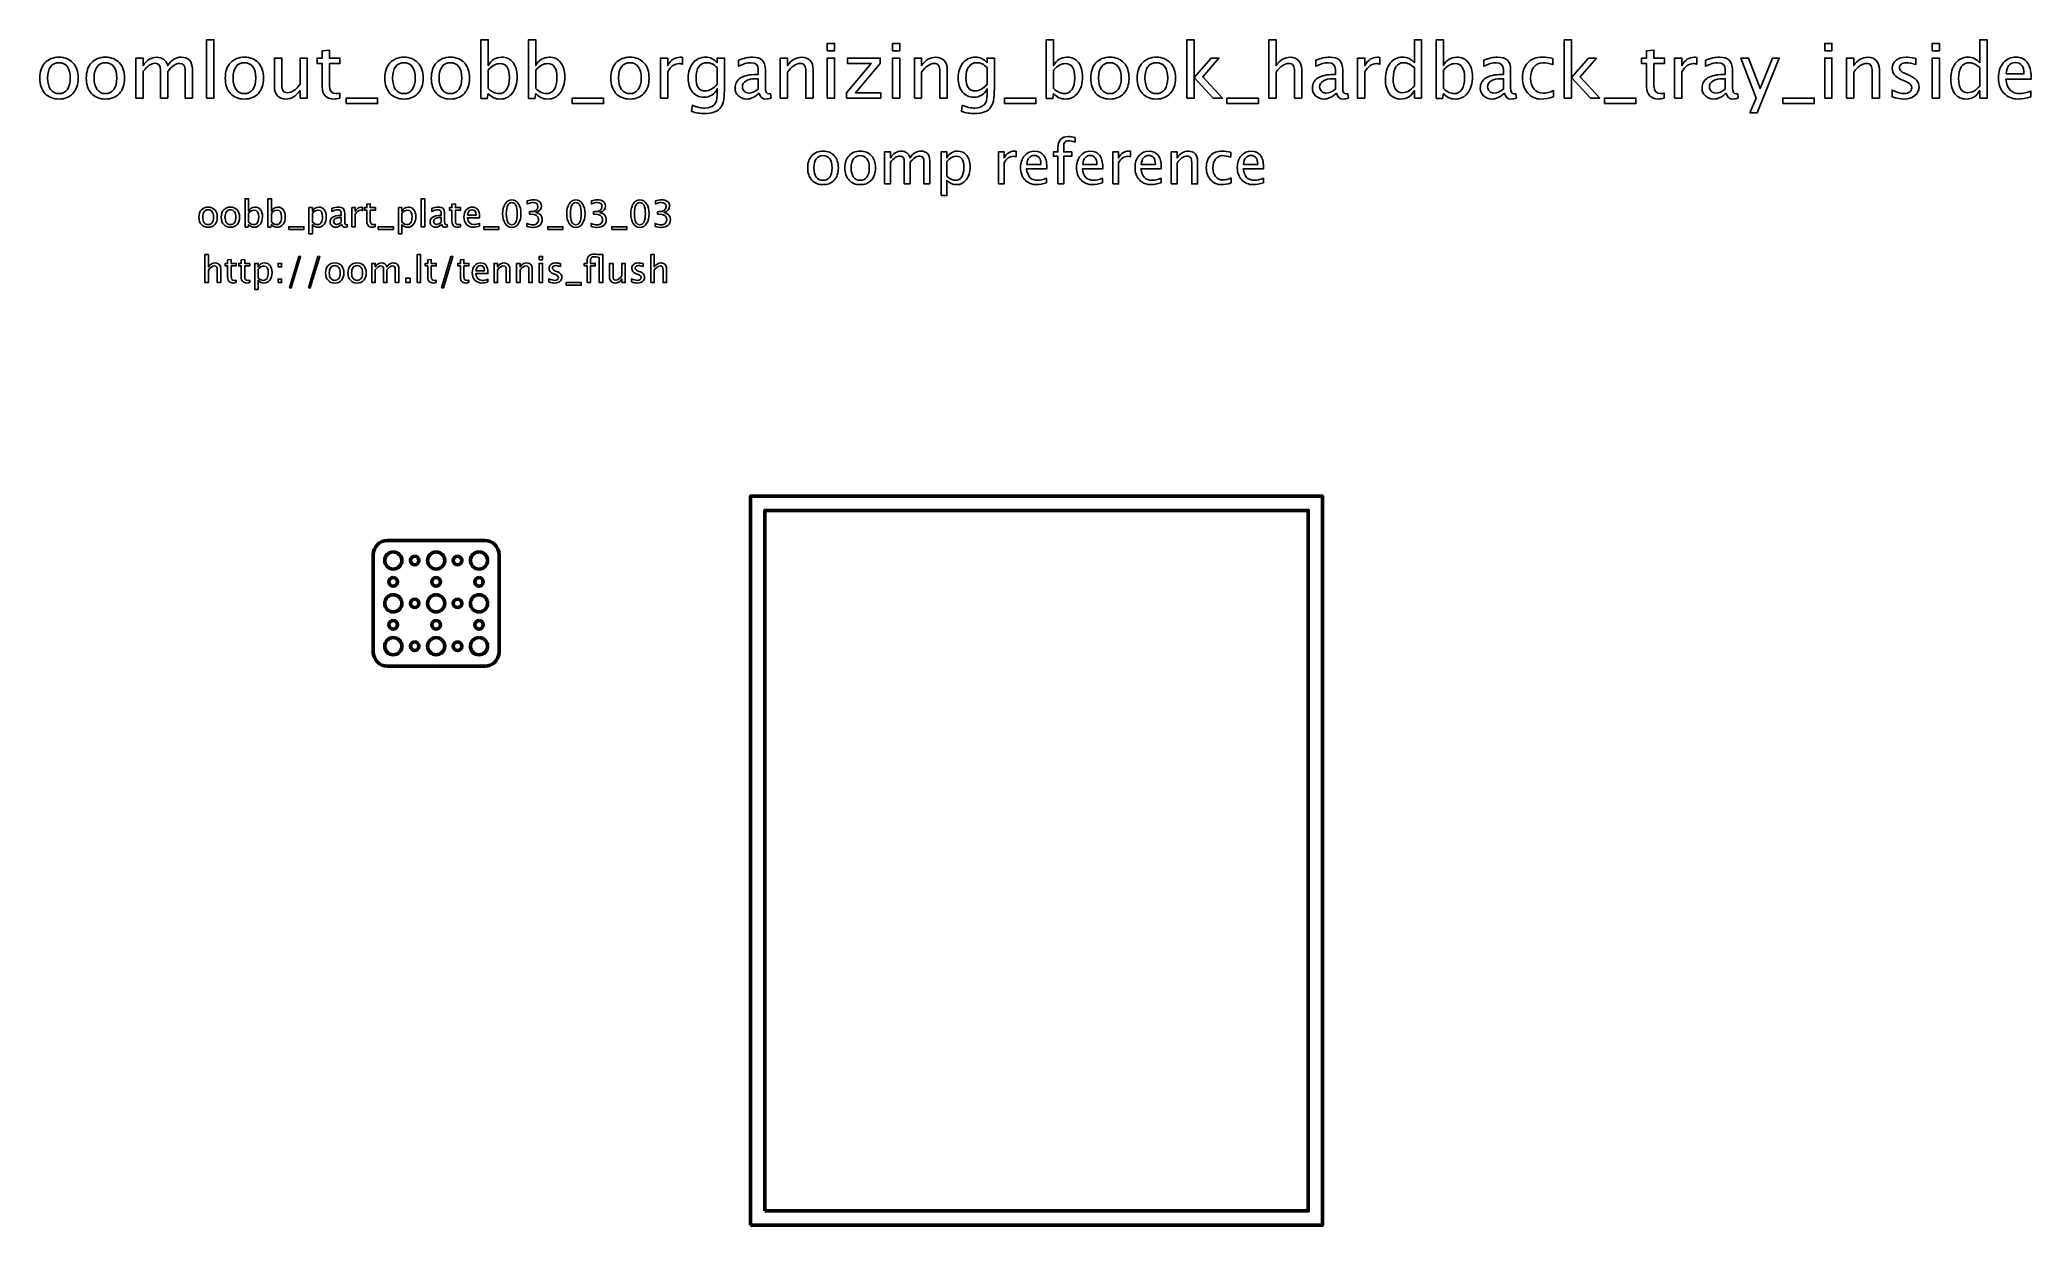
# Model space of a CAD drawing. Header units: centimetres. Extents: x -34.9 to 34.8, y -12.8 to 28.7.
import ezdxf

# ---------------------------------------------------------------- set-up
doc = ezdxf.new("R2010")
doc.units = ezdxf.units.CM
doc.header["$MEASUREMENT"] = 0
doc.layers.add('Layer 1', color=7, linetype='Continuous')

msp = doc.modelspace()

# ---------------------------------------------------------------- linework, layer by layer
at = {"layer": 'Layer 1', "lineweight": 53}
for points in [[(-10.00004, -12.75005), (9.99996, -12.75005), (9.99996, 12.74995), (-10.00004, 12.74995), (-10.00004, -12.75005)], [(-9.50004, -12.25004), (9.49996, -12.25004), (9.49996, 12.24994), (-9.50004, 12.24994), (-9.50004, -12.25004)]]:
    msp.add_lwpolyline(points, close=True, dxfattribs=at)
for centre, major_axis in [((-22.49999, 10.49999), (0, 0.30001)), ((-21.75, 10.5), (0, 0.15)), ((-20.99999, 10.49999), (0, 0.30001)), ((-20.25, 10.5), (0, 0.15)), ((-19.49999, 10.49999), (0, 0.30001)), ((-22.5, 9.75), (0, 0.15)), ((-21, 9.75), (0, 0.15)), ((-19.5, 9.75), (0, 0.15)), ((-22.49999, 8.99999), (0, 0.30001)), ((-21.75, 9), (0, 0.15)), ((-20.99999, 8.99999), (0, 0.30001)), ((-20.25, 9), (0, 0.15)), ((-19.49999, 8.99999), (0, 0.30001)), ((-22.5, 8.25), (0, 0.15)), ((-21, 8.25), (0, 0.15)), ((-19.5, 8.25), (0, 0.15)), ((-22.49999, 7.49999), (0, 0.30001)), ((-20.99999, 7.49999), (0, 0.30001)), ((-19.49999, 7.49999), (0, 0.30001)), ((-21.75, 7.5), (0, 0.15)), ((-20.25, 7.5), (0, 0.15))]:
    msp.add_ellipse(centre, major_axis=major_axis, ratio=1, dxfattribs=at)
at = {"layer": 'Layer 1'}
for points, knots in [([(-29.02956, 26.67044), (-29.02956, 26.67044), (-29.02956, 28.71037), (-29.02956, 28.71037), (-29.02956, 28.71037), (-29.02956, 28.71037), (-28.77556, 28.71037), (-28.77556, 28.71037), (-28.77556, 28.71037), (-28.77556, 28.71037), (-28.77556, 26.67044), (-28.77556, 26.67044), (-28.77556, 26.67044), (-28.77556, 26.67044), (-29.02956, 26.67044), (-29.02956, 26.67044)], [0, 0, 0, 0, 0.2, 0.2, 0.2, 0.2, 0.4, 0.4, 0.4, 0.4, 0.6, 0.6, 0.6, 0.6, 1, 1, 1, 1]), ([(-19.43403, 26.65457), (-19.43403, 26.65457), (-19.43403, 28.71037), (-19.43403, 28.71037), (-19.43403, 28.71037), (-19.43403, 28.71037), (-19.18003, 28.71037), (-19.18003, 28.71037), (-19.18003, 28.71037), (-19.18003, 28.71037), (-19.18003, 27.80771), (-19.18003, 27.80771), (-19.18003, 27.80771), (-19.07596, 28.00394), (-18.91942, 28.10183), (-18.71084, 28.10183), (-18.71084, 28.10183), (-18.54194, 28.10183), (-18.40921, 28.04054), (-18.3122, 27.91751), (-18.3122, 27.91751), (-18.21518, 27.79448), (-18.16668, 27.62647), (-18.16668, 27.41348), (-18.16668, 27.41348), (-18.16668, 27.18153), (-18.2218, 26.99411), (-18.3316, 26.85212), (-18.3316, 26.85212), (-18.4414, 26.70969), (-18.58604, 26.63869), (-18.76508, 26.63869), (-18.76508, 26.63869), (-18.93132, 26.63869), (-19.06979, 26.70219), (-19.18003, 26.82963), (-19.18003, 26.82963), (-19.18003, 26.82963), (-19.2109, 26.65457), (-19.2109, 26.65457), (-19.2109, 26.65457), (-19.2109, 26.65457), (-19.43403, 26.65457), (-19.43403, 26.65457)], [0, 0, 0, 0, 0.08333333, 0.08333333, 0.08333333, 0.08333333, 0.16666667, 0.16666667, 0.16666667, 0.16666667, 0.25, 0.25, 0.25, 0.25, 0.33333333, 0.33333333, 0.33333333, 0.33333333, 0.41666667, 0.41666667, 0.41666667, 0.41666667, 0.5, 0.5, 0.5, 0.5, 0.58333333, 0.58333333, 0.58333333, 0.58333333, 0.66666667, 0.66666667, 0.66666667, 0.66666667, 0.75, 0.75, 0.75, 0.75, 0.83333333, 0.83333333, 0.83333333, 0.83333333, 1, 1, 1, 1]), ([(-17.76892, 26.65457), (-17.76892, 26.65457), (-17.76892, 28.71037), (-17.76892, 28.71037), (-17.76892, 28.71037), (-17.76892, 28.71037), (-17.51492, 28.71037), (-17.51492, 28.71037), (-17.51492, 28.71037), (-17.51492, 28.71037), (-17.51492, 27.80771), (-17.51492, 27.80771), (-17.51492, 27.80771), (-17.41085, 28.00394), (-17.25431, 28.10183), (-17.04573, 28.10183), (-17.04573, 28.10183), (-16.87683, 28.10183), (-16.7441, 28.04054), (-16.64709, 27.91751), (-16.64709, 27.91751), (-16.55007, 27.79448), (-16.50157, 27.62647), (-16.50157, 27.41348), (-16.50157, 27.41348), (-16.50157, 27.18153), (-16.55669, 26.99411), (-16.66649, 26.85212), (-16.66649, 26.85212), (-16.77629, 26.70969), (-16.92093, 26.63869), (-17.09997, 26.63869), (-17.09997, 26.63869), (-17.26621, 26.63869), (-17.40468, 26.70219), (-17.51492, 26.82963), (-17.51492, 26.82963), (-17.51492, 26.82963), (-17.54579, 26.65457), (-17.54579, 26.65457), (-17.54579, 26.65457), (-17.54579, 26.65457), (-17.76892, 26.65457), (-17.76892, 26.65457)], [0, 0, 0, 0, 0.08333333, 0.08333333, 0.08333333, 0.08333333, 0.16666667, 0.16666667, 0.16666667, 0.16666667, 0.25, 0.25, 0.25, 0.25, 0.33333333, 0.33333333, 0.33333333, 0.33333333, 0.41666667, 0.41666667, 0.41666667, 0.41666667, 0.5, 0.5, 0.5, 0.5, 0.58333333, 0.58333333, 0.58333333, 0.58333333, 0.66666667, 0.66666667, 0.66666667, 0.66666667, 0.75, 0.75, 0.75, 0.75, 0.83333333, 0.83333333, 0.83333333, 0.83333333, 1, 1, 1, 1]), ([(-7.3201, 28.32938), (-7.3201, 28.32938), (-7.3201, 28.58338), (-7.3201, 28.58338), (-7.3201, 28.58338), (-7.3201, 28.58338), (-7.0661, 28.58338), (-7.0661, 28.58338), (-7.0661, 28.58338), (-7.0661, 28.58338), (-7.0661, 28.32938), (-7.0661, 28.32938), (-7.0661, 28.32938), (-7.0661, 28.32938), (-7.3201, 28.32938), (-7.3201, 28.32938)], [0, 0, 0, 0, 0.2, 0.2, 0.2, 0.2, 0.4, 0.4, 0.4, 0.4, 0.6, 0.6, 0.6, 0.6, 1, 1, 1, 1]), ([(-5.03896, 28.32938), (-5.03896, 28.32938), (-5.03896, 28.58338), (-5.03896, 28.58338), (-5.03896, 28.58338), (-5.03896, 28.58338), (-4.78496, 28.58338), (-4.78496, 28.58338), (-4.78496, 28.58338), (-4.78496, 28.58338), (-4.78496, 28.32938), (-4.78496, 28.32938), (-4.78496, 28.32938), (-4.78496, 28.32938), (-5.03896, 28.32938), (-5.03896, 28.32938)], [0, 0, 0, 0, 0.2, 0.2, 0.2, 0.2, 0.4, 0.4, 0.4, 0.4, 0.6, 0.6, 0.6, 0.6, 1, 1, 1, 1]), ([(0.34044, 26.65457), (0.34044, 26.65457), (0.34044, 28.71037), (0.34044, 28.71037), (0.34044, 28.71037), (0.34044, 28.71037), (0.59444, 28.71037), (0.59444, 28.71037), (0.59444, 28.71037), (0.59444, 28.71037), (0.59444, 27.80771), (0.59444, 27.80771), (0.59444, 27.80771), (0.69851, 28.00394), (0.85505, 28.10183), (1.06363, 28.10183), (1.06363, 28.10183), (1.23253, 28.10183), (1.36526, 28.04054), (1.46227, 27.91751), (1.46227, 27.91751), (1.55929, 27.79448), (1.60779, 27.62647), (1.60779, 27.41348), (1.60779, 27.41348), (1.60779, 27.18153), (1.55267, 26.99411), (1.44287, 26.85212), (1.44287, 26.85212), (1.33307, 26.70969), (1.18843, 26.63869), (1.00939, 26.63869), (1.00939, 26.63869), (0.84315, 26.63869), (0.70468, 26.70219), (0.59444, 26.82963), (0.59444, 26.82963), (0.59444, 26.82963), (0.56357, 26.65457), (0.56357, 26.65457), (0.56357, 26.65457), (0.56357, 26.65457), (0.34044, 26.65457), (0.34044, 26.65457)], [0, 0, 0, 0, 0.08333333, 0.08333333, 0.08333333, 0.08333333, 0.16666667, 0.16666667, 0.16666667, 0.16666667, 0.25, 0.25, 0.25, 0.25, 0.33333333, 0.33333333, 0.33333333, 0.33333333, 0.41666667, 0.41666667, 0.41666667, 0.41666667, 0.5, 0.5, 0.5, 0.5, 0.58333333, 0.58333333, 0.58333333, 0.58333333, 0.66666667, 0.66666667, 0.66666667, 0.66666667, 0.75, 0.75, 0.75, 0.75, 0.83333333, 0.83333333, 0.83333333, 0.83333333, 1, 1, 1, 1]), ([(5.25639, 26.67044), (5.25639, 26.67044), (5.25639, 28.71037), (5.25639, 28.71037), (5.25639, 28.71037), (5.25639, 28.71037), (5.51039, 28.71037), (5.51039, 28.71037), (5.51039, 28.71037), (5.51039, 28.71037), (5.51039, 27.39231), (5.51039, 27.39231), (5.51039, 27.39231), (5.51039, 27.39231), (6.1057, 28.07273), (6.1057, 28.07273), (6.1057, 28.07273), (6.1057, 28.07273), (6.37999, 28.07273), (6.37999, 28.07273), (6.37999, 28.07273), (6.37999, 28.07273), (5.81113, 27.41833), (5.81113, 27.41833), (5.81113, 27.41833), (5.81113, 27.41833), (6.49905, 26.67044), (6.49905, 26.67044), (6.49905, 26.67044), (6.49905, 26.67044), (6.17185, 26.67044), (6.17185, 26.67044), (6.17185, 26.67044), (6.17185, 26.67044), (5.51039, 27.38966), (5.51039, 27.38966), (5.51039, 27.38966), (5.51039, 27.38966), (5.51039, 26.67044), (5.51039, 26.67044), (5.51039, 26.67044), (5.51039, 26.67044), (5.25639, 26.67044), (5.25639, 26.67044)], [0, 0, 0, 0, 0.08333333, 0.08333333, 0.08333333, 0.08333333, 0.16666667, 0.16666667, 0.16666667, 0.16666667, 0.25, 0.25, 0.25, 0.25, 0.33333333, 0.33333333, 0.33333333, 0.33333333, 0.41666667, 0.41666667, 0.41666667, 0.41666667, 0.5, 0.5, 0.5, 0.5, 0.58333333, 0.58333333, 0.58333333, 0.58333333, 0.66666667, 0.66666667, 0.66666667, 0.66666667, 0.75, 0.75, 0.75, 0.75, 0.83333333, 0.83333333, 0.83333333, 0.83333333, 1, 1, 1, 1]), ([(8.12579, 26.67044), (8.12579, 26.67044), (8.12579, 28.71037), (8.12579, 28.71037), (8.12579, 28.71037), (8.12579, 28.71037), (8.37979, 28.71037), (8.37979, 28.71037), (8.37979, 28.71037), (8.37979, 28.71037), (8.37979, 27.80771), (8.37979, 27.80771), (8.37979, 27.80771), (8.51429, 28.00394), (8.67921, 28.10183), (8.87412, 28.10183), (8.87412, 28.10183), (8.99671, 28.10183), (9.09416, 28.06347), (9.16604, 27.9863), (9.16604, 27.9863), (9.23792, 27.90957), (9.27408, 27.80594), (9.27408, 27.6763), (9.27408, 27.6763), (9.27408, 27.6763), (9.27408, 26.67044), (9.27408, 26.67044), (9.27408, 26.67044), (9.27408, 26.67044), (9.02008, 26.67044), (9.02008, 26.67044), (9.02008, 26.67044), (9.02008, 26.67044), (9.02008, 27.59339), (9.02008, 27.59339), (9.02008, 27.59339), (9.02008, 27.69746), (9.00465, 27.77155), (8.97422, 27.81564), (8.97422, 27.81564), (8.94335, 27.86018), (8.89264, 27.88223), (8.82164, 27.88223), (8.82164, 27.88223), (8.66554, 27.88223), (8.51825, 27.78037), (8.37979, 27.57664), (8.37979, 27.57664), (8.37979, 27.57664), (8.37979, 26.67044), (8.37979, 26.67044), (8.37979, 26.67044), (8.37979, 26.67044), (8.12579, 26.67044), (8.12579, 26.67044)], [0, 0, 0, 0, 0.06666667, 0.06666667, 0.06666667, 0.06666667, 0.13333333, 0.13333333, 0.13333333, 0.13333333, 0.2, 0.2, 0.2, 0.2, 0.26666667, 0.26666667, 0.26666667, 0.26666667, 0.33333333, 0.33333333, 0.33333333, 0.33333333, 0.4, 0.4, 0.4, 0.4, 0.46666667, 0.46666667, 0.46666667, 0.46666667, 0.53333333, 0.53333333, 0.53333333, 0.53333333, 0.6, 0.6, 0.6, 0.6, 0.66666667, 0.66666667, 0.66666667, 0.66666667, 0.73333333, 0.73333333, 0.73333333, 0.73333333, 0.8, 0.8, 0.8, 0.8, 0.86666667, 0.86666667, 0.86666667, 0.86666667, 1, 1, 1, 1]), ([(13.21373, 26.67044), (13.21373, 26.67044), (13.21373, 26.9337), (13.21373, 26.9337), (13.21373, 26.9337), (13.1101, 26.73703), (12.954, 26.63869), (12.74542, 26.63869), (12.74542, 26.63869), (12.57608, 26.63869), (12.44291, 26.69999), (12.3459, 26.82302), (12.3459, 26.82302), (12.24888, 26.94605), (12.20037, 27.11406), (12.20037, 27.32705), (12.20037, 27.32705), (12.20037, 27.55988), (12.2555, 27.74729), (12.3653, 27.88929), (12.3653, 27.88929), (12.47554, 28.03084), (12.62018, 28.10183), (12.79966, 28.10183), (12.79966, 28.10183), (12.9659, 28.10183), (13.10437, 28.03833), (13.21373, 27.91089), (13.21373, 27.91089), (13.21373, 27.91089), (13.21373, 28.71037), (13.21373, 28.71037), (13.21373, 28.71037), (13.21373, 28.71037), (13.46773, 28.71037), (13.46773, 28.71037), (13.46773, 28.71037), (13.46773, 28.71037), (13.46773, 26.67044), (13.46773, 26.67044), (13.46773, 26.67044), (13.46773, 26.67044), (13.21373, 26.67044), (13.21373, 26.67044)], [0, 0, 0, 0, 0.08333333, 0.08333333, 0.08333333, 0.08333333, 0.16666667, 0.16666667, 0.16666667, 0.16666667, 0.25, 0.25, 0.25, 0.25, 0.33333333, 0.33333333, 0.33333333, 0.33333333, 0.41666667, 0.41666667, 0.41666667, 0.41666667, 0.5, 0.5, 0.5, 0.5, 0.58333333, 0.58333333, 0.58333333, 0.58333333, 0.66666667, 0.66666667, 0.66666667, 0.66666667, 0.75, 0.75, 0.75, 0.75, 0.83333333, 0.83333333, 0.83333333, 0.83333333, 1, 1, 1, 1]), ([(13.97661, 26.65457), (13.97661, 26.65457), (13.97661, 28.71037), (13.97661, 28.71037), (13.97661, 28.71037), (13.97661, 28.71037), (14.23061, 28.71037), (14.23061, 28.71037), (14.23061, 28.71037), (14.23061, 28.71037), (14.23061, 27.80771), (14.23061, 27.80771), (14.23061, 27.80771), (14.33468, 28.00394), (14.49122, 28.10183), (14.6998, 28.10183), (14.6998, 28.10183), (14.8687, 28.10183), (15.00143, 28.04054), (15.09844, 27.91751), (15.09844, 27.91751), (15.19546, 27.79448), (15.24396, 27.62647), (15.24396, 27.41348), (15.24396, 27.41348), (15.24396, 27.18153), (15.18884, 26.99411), (15.07904, 26.85212), (15.07904, 26.85212), (14.96924, 26.70969), (14.8246, 26.63869), (14.64556, 26.63869), (14.64556, 26.63869), (14.47932, 26.63869), (14.34085, 26.70219), (14.23061, 26.82963), (14.23061, 26.82963), (14.23061, 26.82963), (14.19974, 26.65457), (14.19974, 26.65457), (14.19974, 26.65457), (14.19974, 26.65457), (13.97661, 26.65457), (13.97661, 26.65457)], [0, 0, 0, 0, 0.08333333, 0.08333333, 0.08333333, 0.08333333, 0.16666667, 0.16666667, 0.16666667, 0.16666667, 0.25, 0.25, 0.25, 0.25, 0.33333333, 0.33333333, 0.33333333, 0.33333333, 0.41666667, 0.41666667, 0.41666667, 0.41666667, 0.5, 0.5, 0.5, 0.5, 0.58333333, 0.58333333, 0.58333333, 0.58333333, 0.66666667, 0.66666667, 0.66666667, 0.66666667, 0.75, 0.75, 0.75, 0.75, 0.83333333, 0.83333333, 0.83333333, 0.83333333, 1, 1, 1, 1]), ([(18.45777, 26.67044), (18.45777, 26.67044), (18.45777, 28.71037), (18.45777, 28.71037), (18.45777, 28.71037), (18.45777, 28.71037), (18.71177, 28.71037), (18.71177, 28.71037), (18.71177, 28.71037), (18.71177, 28.71037), (18.71177, 27.39231), (18.71177, 27.39231), (18.71177, 27.39231), (18.71177, 27.39231), (19.30708, 28.07273), (19.30708, 28.07273), (19.30708, 28.07273), (19.30708, 28.07273), (19.58137, 28.07273), (19.58137, 28.07273), (19.58137, 28.07273), (19.58137, 28.07273), (19.01251, 27.41833), (19.01251, 27.41833), (19.01251, 27.41833), (19.01251, 27.41833), (19.70043, 26.67044), (19.70043, 26.67044), (19.70043, 26.67044), (19.70043, 26.67044), (19.37323, 26.67044), (19.37323, 26.67044), (19.37323, 26.67044), (19.37323, 26.67044), (18.71177, 27.38966), (18.71177, 27.38966), (18.71177, 27.38966), (18.71177, 27.38966), (18.71177, 26.67044), (18.71177, 26.67044), (18.71177, 26.67044), (18.71177, 26.67044), (18.45777, 26.67044), (18.45777, 26.67044)], [0, 0, 0, 0, 0.08333333, 0.08333333, 0.08333333, 0.08333333, 0.16666667, 0.16666667, 0.16666667, 0.16666667, 0.25, 0.25, 0.25, 0.25, 0.33333333, 0.33333333, 0.33333333, 0.33333333, 0.41666667, 0.41666667, 0.41666667, 0.41666667, 0.5, 0.5, 0.5, 0.5, 0.58333333, 0.58333333, 0.58333333, 0.58333333, 0.66666667, 0.66666667, 0.66666667, 0.66666667, 0.75, 0.75, 0.75, 0.75, 0.83333333, 0.83333333, 0.83333333, 0.83333333, 1, 1, 1, 1]), ([(27.5656, 28.32938), (27.5656, 28.32938), (27.5656, 28.58338), (27.5656, 28.58338), (27.5656, 28.58338), (27.5656, 28.58338), (27.8196, 28.58338), (27.8196, 28.58338), (27.8196, 28.58338), (27.8196, 28.58338), (27.8196, 28.32938), (27.8196, 28.32938), (27.8196, 28.32938), (27.8196, 28.32938), (27.5656, 28.32938), (27.5656, 28.32938)], [0, 0, 0, 0, 0.2, 0.2, 0.2, 0.2, 0.4, 0.4, 0.4, 0.4, 0.6, 0.6, 0.6, 0.6, 1, 1, 1, 1]), ([(31.32135, 28.32938), (31.32135, 28.32938), (31.32135, 28.58338), (31.32135, 28.58338), (31.32135, 28.58338), (31.32135, 28.58338), (31.57535, 28.58338), (31.57535, 28.58338), (31.57535, 28.58338), (31.57535, 28.58338), (31.57535, 28.32938), (31.57535, 28.32938), (31.57535, 28.32938), (31.57535, 28.32938), (31.32135, 28.32938), (31.32135, 28.32938)], [0, 0, 0, 0, 0.2, 0.2, 0.2, 0.2, 0.4, 0.4, 0.4, 0.4, 0.6, 0.6, 0.6, 0.6, 1, 1, 1, 1]), ([(32.98822, 26.67044), (32.98822, 26.67044), (32.98822, 26.9337), (32.98822, 26.9337), (32.98822, 26.9337), (32.88459, 26.73703), (32.72849, 26.63869), (32.51991, 26.63869), (32.51991, 26.63869), (32.35057, 26.63869), (32.2174, 26.69999), (32.12039, 26.82302), (32.12039, 26.82302), (32.02337, 26.94605), (31.97486, 27.11406), (31.97486, 27.32705), (31.97486, 27.32705), (31.97486, 27.55988), (32.02999, 27.74729), (32.13979, 27.88929), (32.13979, 27.88929), (32.25003, 28.03084), (32.39467, 28.10183), (32.57415, 28.10183), (32.57415, 28.10183), (32.74039, 28.10183), (32.87886, 28.03833), (32.98822, 27.91089), (32.98822, 27.91089), (32.98822, 27.91089), (32.98822, 28.71037), (32.98822, 28.71037), (32.98822, 28.71037), (32.98822, 28.71037), (33.24222, 28.71037), (33.24222, 28.71037), (33.24222, 28.71037), (33.24222, 28.71037), (33.24222, 26.67044), (33.24222, 26.67044), (33.24222, 26.67044), (33.24222, 26.67044), (32.98822, 26.67044), (32.98822, 26.67044)], [0, 0, 0, 0, 0.08333333, 0.08333333, 0.08333333, 0.08333333, 0.16666667, 0.16666667, 0.16666667, 0.16666667, 0.25, 0.25, 0.25, 0.25, 0.33333333, 0.33333333, 0.33333333, 0.33333333, 0.41666667, 0.41666667, 0.41666667, 0.41666667, 0.5, 0.5, 0.5, 0.5, 0.58333333, 0.58333333, 0.58333333, 0.58333333, 0.66666667, 0.66666667, 0.66666667, 0.66666667, 0.75, 0.75, 0.75, 0.75, 0.83333333, 0.83333333, 0.83333333, 0.83333333, 1, 1, 1, 1]), ([(-34.19245, 26.63869), (-34.39838, 26.63869), (-34.56154, 26.70439), (-34.68149, 26.8358), (-34.68149, 26.8358), (-34.80187, 26.96721), (-34.86185, 27.14581), (-34.86185, 27.37114), (-34.86185, 27.37114), (-34.86185, 27.59604), (-34.80187, 27.77419), (-34.68149, 27.90516), (-34.68149, 27.90516), (-34.56154, 28.03613), (-34.39838, 28.10183), (-34.19245, 28.10183), (-34.19245, 28.10183), (-33.98652, 28.10183), (-33.82336, 28.03613), (-33.70341, 27.90516), (-33.70341, 27.90516), (-33.58303, 27.77419), (-33.52306, 27.59604), (-33.52306, 27.37114), (-33.52306, 27.37114), (-33.52306, 27.14581), (-33.58303, 26.96721), (-33.70341, 26.8358), (-33.70341, 26.8358), (-33.82336, 26.70439), (-33.98652, 26.63869), (-34.19245, 26.63869)], [0, 0, 0, 0, 0.11111111, 0.11111111, 0.11111111, 0.11111111, 0.22222222, 0.22222222, 0.22222222, 0.22222222, 0.33333333, 0.33333333, 0.33333333, 0.33333333, 0.44444444, 0.44444444, 0.44444444, 0.44444444, 0.55555556, 0.55555556, 0.55555556, 0.55555556, 0.66666667, 0.66666667, 0.66666667, 0.66666667, 0.77777778, 0.77777778, 0.77777778, 0.77777778, 1, 1, 1, 1]), ([(-34.19289, 26.82919), (-34.06721, 26.82919), (-33.96932, 26.87637), (-33.89965, 26.97118), (-33.89965, 26.97118), (-33.83041, 27.06555), (-33.79558, 27.19917), (-33.79558, 27.37114), (-33.79558, 27.37114), (-33.79558, 27.54268), (-33.83041, 27.67586), (-33.89965, 27.77022), (-33.89965, 27.77022), (-33.96932, 27.86415), (-34.06721, 27.91133), (-34.19289, 27.91133), (-34.19289, 27.91133), (-34.31901, 27.91133), (-34.4169, 27.86415), (-34.4857, 27.77022), (-34.4857, 27.77022), (-34.55493, 27.67586), (-34.58932, 27.54268), (-34.58932, 27.37114), (-34.58932, 27.37114), (-34.58932, 27.19917), (-34.55493, 27.06555), (-34.4857, 26.97118), (-34.4857, 26.97118), (-34.4169, 26.87637), (-34.31901, 26.82919), (-34.19289, 26.82919)], [0, 0, 0, 0, 0.11111111, 0.11111111, 0.11111111, 0.11111111, 0.22222222, 0.22222222, 0.22222222, 0.22222222, 0.33333333, 0.33333333, 0.33333333, 0.33333333, 0.44444444, 0.44444444, 0.44444444, 0.44444444, 0.55555556, 0.55555556, 0.55555556, 0.55555556, 0.66666667, 0.66666667, 0.66666667, 0.66666667, 0.77777778, 0.77777778, 0.77777778, 0.77777778, 1, 1, 1, 1]), ([(-32.56703, 26.63869), (-32.77296, 26.63869), (-32.93612, 26.70439), (-33.05607, 26.8358), (-33.05607, 26.8358), (-33.17645, 26.96721), (-33.23643, 27.14581), (-33.23643, 27.37114), (-33.23643, 27.37114), (-33.23643, 27.59604), (-33.17645, 27.77419), (-33.05607, 27.90516), (-33.05607, 27.90516), (-32.93612, 28.03613), (-32.77296, 28.10183), (-32.56703, 28.10183), (-32.56703, 28.10183), (-32.3611, 28.10183), (-32.19794, 28.03613), (-32.07799, 27.90516), (-32.07799, 27.90516), (-31.95761, 27.77419), (-31.89764, 27.59604), (-31.89764, 27.37114), (-31.89764, 27.37114), (-31.89764, 27.14581), (-31.95761, 26.96721), (-32.07799, 26.8358), (-32.07799, 26.8358), (-32.19794, 26.70439), (-32.3611, 26.63869), (-32.56703, 26.63869)], [0, 0, 0, 0, 0.11111111, 0.11111111, 0.11111111, 0.11111111, 0.22222222, 0.22222222, 0.22222222, 0.22222222, 0.33333333, 0.33333333, 0.33333333, 0.33333333, 0.44444444, 0.44444444, 0.44444444, 0.44444444, 0.55555556, 0.55555556, 0.55555556, 0.55555556, 0.66666667, 0.66666667, 0.66666667, 0.66666667, 0.77777778, 0.77777778, 0.77777778, 0.77777778, 1, 1, 1, 1]), ([(-32.56747, 26.82919), (-32.44179, 26.82919), (-32.3439, 26.87637), (-32.27423, 26.97118), (-32.27423, 26.97118), (-32.20499, 27.06555), (-32.17016, 27.19917), (-32.17016, 27.37114), (-32.17016, 27.37114), (-32.17016, 27.54268), (-32.20499, 27.67586), (-32.27423, 27.77022), (-32.27423, 27.77022), (-32.3439, 27.86415), (-32.44179, 27.91133), (-32.56747, 27.91133), (-32.56747, 27.91133), (-32.69359, 27.91133), (-32.79148, 27.86415), (-32.86028, 27.77022), (-32.86028, 27.77022), (-32.92951, 27.67586), (-32.9639, 27.54268), (-32.9639, 27.37114), (-32.9639, 27.37114), (-32.9639, 27.19917), (-32.92951, 27.06555), (-32.86028, 26.97118), (-32.86028, 26.97118), (-32.79148, 26.87637), (-32.69359, 26.82919), (-32.56747, 26.82919)], [0, 0, 0, 0, 0.11111111, 0.11111111, 0.11111111, 0.11111111, 0.22222222, 0.22222222, 0.22222222, 0.22222222, 0.33333333, 0.33333333, 0.33333333, 0.33333333, 0.44444444, 0.44444444, 0.44444444, 0.44444444, 0.55555556, 0.55555556, 0.55555556, 0.55555556, 0.66666667, 0.66666667, 0.66666667, 0.66666667, 0.77777778, 0.77777778, 0.77777778, 0.77777778, 1, 1, 1, 1]), ([(-31.49988, 26.67044), (-31.49988, 26.67044), (-31.49988, 28.07273), (-31.49988, 28.07273), (-31.49988, 28.07273), (-31.49988, 28.07273), (-31.24588, 28.07273), (-31.24588, 28.07273), (-31.24588, 28.07273), (-31.24588, 28.07273), (-31.24588, 27.80771), (-31.24588, 27.80771), (-31.24588, 27.80771), (-31.12197, 28.00394), (-30.96322, 28.10183), (-30.76875, 28.10183), (-30.76875, 28.10183), (-30.58134, 28.10183), (-30.4539, 28.00394), (-30.38599, 27.80771), (-30.38599, 27.80771), (-30.2656, 28.0057), (-30.10861, 28.10448), (-29.91591, 28.10448), (-29.91591, 28.10448), (-29.79288, 28.10448), (-29.69719, 28.06832), (-29.62884, 27.99556), (-29.62884, 27.99556), (-29.56049, 27.9228), (-29.52609, 27.82094), (-29.52609, 27.68997), (-29.52609, 27.68997), (-29.52609, 27.68997), (-29.52609, 26.67044), (-29.52609, 26.67044), (-29.52609, 26.67044), (-29.52609, 26.67044), (-29.78009, 26.67044), (-29.78009, 26.67044), (-29.78009, 26.67044), (-29.78009, 26.67044), (-29.78009, 27.64807), (-29.78009, 27.64807), (-29.78009, 27.64807), (-29.78009, 27.80771), (-29.84359, 27.88752), (-29.97059, 27.88752), (-29.97059, 27.88752), (-30.10244, 27.88752), (-30.24091, 27.79448), (-30.38599, 27.60795), (-30.38599, 27.60795), (-30.38599, 27.60795), (-30.38599, 26.67044), (-30.38599, 26.67044), (-30.38599, 26.67044), (-30.38599, 26.67044), (-30.63999, 26.67044), (-30.63999, 26.67044), (-30.63999, 26.67044), (-30.63999, 26.67044), (-30.63999, 27.64896), (-30.63999, 27.64896), (-30.63999, 27.64896), (-30.63999, 27.80991), (-30.70437, 27.89017), (-30.83357, 27.89017), (-30.83357, 27.89017), (-30.96189, 27.89017), (-31.09948, 27.79668), (-31.24588, 27.60927), (-31.24588, 27.60927), (-31.24588, 27.60927), (-31.24588, 26.67044), (-31.24588, 26.67044), (-31.24588, 26.67044), (-31.24588, 26.67044), (-31.49988, 26.67044), (-31.49988, 26.67044)], [0, 0, 0, 0, 0.04761905, 0.04761905, 0.04761905, 0.04761905, 0.0952381, 0.0952381, 0.0952381, 0.0952381, 0.14285714, 0.14285714, 0.14285714, 0.14285714, 0.19047619, 0.19047619, 0.19047619, 0.19047619, 0.23809524, 0.23809524, 0.23809524, 0.23809524, 0.28571429, 0.28571429, 0.28571429, 0.28571429, 0.33333333, 0.33333333, 0.33333333, 0.33333333, 0.38095238, 0.38095238, 0.38095238, 0.38095238, 0.42857143, 0.42857143, 0.42857143, 0.42857143, 0.47619048, 0.47619048, 0.47619048, 0.47619048, 0.52380952, 0.52380952, 0.52380952, 0.52380952, 0.57142857, 0.57142857, 0.57142857, 0.57142857, 0.61904762, 0.61904762, 0.61904762, 0.61904762, 0.66666667, 0.66666667, 0.66666667, 0.66666667, 0.71428571, 0.71428571, 0.71428571, 0.71428571, 0.76190476, 0.76190476, 0.76190476, 0.76190476, 0.80952381, 0.80952381, 0.80952381, 0.80952381, 0.85714286, 0.85714286, 0.85714286, 0.85714286, 0.9047619, 0.9047619, 0.9047619, 0.9047619, 1, 1, 1, 1]), ([(-27.70665, 26.63869), (-27.91258, 26.63869), (-28.07574, 26.70439), (-28.19569, 26.8358), (-28.19569, 26.8358), (-28.31607, 26.96721), (-28.37605, 27.14581), (-28.37605, 27.37114), (-28.37605, 27.37114), (-28.37605, 27.59604), (-28.31607, 27.77419), (-28.19569, 27.90516), (-28.19569, 27.90516), (-28.07574, 28.03613), (-27.91258, 28.10183), (-27.70665, 28.10183), (-27.70665, 28.10183), (-27.50072, 28.10183), (-27.33756, 28.03613), (-27.21761, 27.90516), (-27.21761, 27.90516), (-27.09723, 27.77419), (-27.03726, 27.59604), (-27.03726, 27.37114), (-27.03726, 27.37114), (-27.03726, 27.14581), (-27.09723, 26.96721), (-27.21761, 26.8358), (-27.21761, 26.8358), (-27.33756, 26.70439), (-27.50072, 26.63869), (-27.70665, 26.63869)], [0, 0, 0, 0, 0.11111111, 0.11111111, 0.11111111, 0.11111111, 0.22222222, 0.22222222, 0.22222222, 0.22222222, 0.33333333, 0.33333333, 0.33333333, 0.33333333, 0.44444444, 0.44444444, 0.44444444, 0.44444444, 0.55555556, 0.55555556, 0.55555556, 0.55555556, 0.66666667, 0.66666667, 0.66666667, 0.66666667, 0.77777778, 0.77777778, 0.77777778, 0.77777778, 1, 1, 1, 1]), ([(-27.70709, 26.82919), (-27.58141, 26.82919), (-27.48352, 26.87637), (-27.41385, 26.97118), (-27.41385, 26.97118), (-27.34461, 27.06555), (-27.30978, 27.19917), (-27.30978, 27.37114), (-27.30978, 27.37114), (-27.30978, 27.54268), (-27.34461, 27.67586), (-27.41385, 27.77022), (-27.41385, 27.77022), (-27.48352, 27.86415), (-27.58141, 27.91133), (-27.70709, 27.91133), (-27.70709, 27.91133), (-27.83321, 27.91133), (-27.9311, 27.86415), (-27.9999, 27.77022), (-27.9999, 27.77022), (-28.06913, 27.67586), (-28.10352, 27.54268), (-28.10352, 27.37114), (-28.10352, 27.37114), (-28.10352, 27.19917), (-28.06913, 27.06555), (-27.9999, 26.97118), (-27.9999, 26.97118), (-27.9311, 26.87637), (-27.83321, 26.82919), (-27.70709, 26.82919)], [0, 0, 0, 0, 0.11111111, 0.11111111, 0.11111111, 0.11111111, 0.22222222, 0.22222222, 0.22222222, 0.22222222, 0.33333333, 0.33333333, 0.33333333, 0.33333333, 0.44444444, 0.44444444, 0.44444444, 0.44444444, 0.55555556, 0.55555556, 0.55555556, 0.55555556, 0.66666667, 0.66666667, 0.66666667, 0.66666667, 0.77777778, 0.77777778, 0.77777778, 0.77777778, 1, 1, 1, 1]), ([(-25.76108, 26.67044), (-25.76108, 26.67044), (-25.76108, 26.93414), (-25.76108, 26.93414), (-25.76108, 26.93414), (-25.89646, 26.73703), (-26.06095, 26.63869), (-26.25409, 26.63869), (-26.25409, 26.63869), (-26.37668, 26.63869), (-26.47414, 26.67705), (-26.54646, 26.75422), (-26.54646, 26.75422), (-26.61922, 26.83139), (-26.65538, 26.93502), (-26.65538, 27.06599), (-26.65538, 27.06599), (-26.65538, 27.06599), (-26.65538, 28.07273), (-26.65538, 28.07273), (-26.65538, 28.07273), (-26.65538, 28.07273), (-26.40138, 28.07273), (-26.40138, 28.07273), (-26.40138, 28.07273), (-26.40138, 28.07273), (-26.40138, 27.14889), (-26.40138, 27.14889), (-26.40138, 27.14889), (-26.40138, 27.0435), (-26.38594, 26.96898), (-26.35551, 26.92488), (-26.35551, 26.92488), (-26.32465, 26.88034), (-26.27349, 26.85829), (-26.20162, 26.85829), (-26.20162, 26.85829), (-26.04639, 26.85829), (-25.89911, 26.96016), (-25.76108, 27.16433), (-25.76108, 27.16433), (-25.76108, 27.16433), (-25.76108, 28.07273), (-25.76108, 28.07273), (-25.76108, 28.07273), (-25.76108, 28.07273), (-25.50709, 28.07273), (-25.50709, 28.07273), (-25.50709, 28.07273), (-25.50709, 28.07273), (-25.50709, 26.67044), (-25.50709, 26.67044), (-25.50709, 26.67044), (-25.50709, 26.67044), (-25.76108, 26.67044), (-25.76108, 26.67044)], [0, 0, 0, 0, 0.06666667, 0.06666667, 0.06666667, 0.06666667, 0.13333333, 0.13333333, 0.13333333, 0.13333333, 0.2, 0.2, 0.2, 0.2, 0.26666667, 0.26666667, 0.26666667, 0.26666667, 0.33333333, 0.33333333, 0.33333333, 0.33333333, 0.4, 0.4, 0.4, 0.4, 0.46666667, 0.46666667, 0.46666667, 0.46666667, 0.53333333, 0.53333333, 0.53333333, 0.53333333, 0.6, 0.6, 0.6, 0.6, 0.66666667, 0.66666667, 0.66666667, 0.66666667, 0.73333333, 0.73333333, 0.73333333, 0.73333333, 0.8, 0.8, 0.8, 0.8, 0.86666667, 0.86666667, 0.86666667, 0.86666667, 1, 1, 1, 1]), ([(-24.37026, 26.67088), (-24.44875, 26.64927), (-24.5171, 26.63869), (-24.57487, 26.63869), (-24.57487, 26.63869), (-24.70452, 26.63869), (-24.8055, 26.67573), (-24.87782, 26.74981), (-24.87782, 26.74981), (-24.95058, 26.8239), (-24.98674, 26.92664), (-24.98674, 27.0585), (-24.98674, 27.0585), (-24.98674, 27.0585), (-24.98674, 27.88223), (-24.98674, 27.88223), (-24.98674, 27.88223), (-24.98674, 27.88223), (-25.16224, 27.88223), (-25.16224, 27.88223), (-25.16224, 27.88223), (-25.16224, 27.88223), (-25.16224, 28.07273), (-25.16224, 28.07273), (-25.16224, 28.07273), (-25.16224, 28.07273), (-24.98674, 28.07273), (-24.98674, 28.07273), (-24.98674, 28.07273), (-24.98674, 28.07273), (-24.98674, 28.32629), (-24.98674, 28.32629), (-24.98674, 28.32629), (-24.98674, 28.32629), (-24.73274, 28.35054), (-24.73274, 28.35054), (-24.73274, 28.35054), (-24.73274, 28.35054), (-24.73274, 28.07273), (-24.73274, 28.07273), (-24.73274, 28.07273), (-24.73274, 28.07273), (-24.36497, 28.07273), (-24.36497, 28.07273), (-24.36497, 28.07273), (-24.36497, 28.07273), (-24.36497, 27.88223), (-24.36497, 27.88223), (-24.36497, 27.88223), (-24.36497, 27.88223), (-24.73274, 27.88223), (-24.73274, 27.88223), (-24.73274, 27.88223), (-24.73274, 27.88223), (-24.73274, 27.10436), (-24.73274, 27.10436), (-24.73274, 27.10436), (-24.73274, 26.92091), (-24.65292, 26.82919), (-24.49373, 26.82919), (-24.49373, 26.82919), (-24.45978, 26.82919), (-24.41877, 26.83492), (-24.37026, 26.84595), (-24.37026, 26.84595), (-24.37026, 26.84595), (-24.37026, 26.67088), (-24.37026, 26.67088)], [0, 0, 0, 0, 0.05555556, 0.05555556, 0.05555556, 0.05555556, 0.11111111, 0.11111111, 0.11111111, 0.11111111, 0.16666667, 0.16666667, 0.16666667, 0.16666667, 0.22222222, 0.22222222, 0.22222222, 0.22222222, 0.27777778, 0.27777778, 0.27777778, 0.27777778, 0.33333333, 0.33333333, 0.33333333, 0.33333333, 0.38888889, 0.38888889, 0.38888889, 0.38888889, 0.44444444, 0.44444444, 0.44444444, 0.44444444, 0.5, 0.5, 0.5, 0.5, 0.55555556, 0.55555556, 0.55555556, 0.55555556, 0.61111111, 0.61111111, 0.61111111, 0.61111111, 0.66666667, 0.66666667, 0.66666667, 0.66666667, 0.72222222, 0.72222222, 0.72222222, 0.72222222, 0.77777778, 0.77777778, 0.77777778, 0.77777778, 0.83333333, 0.83333333, 0.83333333, 0.83333333, 0.88888889, 0.88888889, 0.88888889, 0.88888889, 1, 1, 1, 1]), ([(-22.1266, 26.63869), (-22.33253, 26.63869), (-22.49569, 26.70439), (-22.61564, 26.8358), (-22.61564, 26.8358), (-22.73602, 26.96721), (-22.796, 27.14581), (-22.796, 27.37114), (-22.796, 27.37114), (-22.796, 27.59604), (-22.73602, 27.77419), (-22.61564, 27.90516), (-22.61564, 27.90516), (-22.49569, 28.03613), (-22.33253, 28.10183), (-22.1266, 28.10183), (-22.1266, 28.10183), (-21.92067, 28.10183), (-21.75751, 28.03613), (-21.63756, 27.90516), (-21.63756, 27.90516), (-21.51718, 27.77419), (-21.45721, 27.59604), (-21.45721, 27.37114), (-21.45721, 27.37114), (-21.45721, 27.14581), (-21.51718, 26.96721), (-21.63756, 26.8358), (-21.63756, 26.8358), (-21.75751, 26.70439), (-21.92067, 26.63869), (-22.1266, 26.63869)], [0, 0, 0, 0, 0.11111111, 0.11111111, 0.11111111, 0.11111111, 0.22222222, 0.22222222, 0.22222222, 0.22222222, 0.33333333, 0.33333333, 0.33333333, 0.33333333, 0.44444444, 0.44444444, 0.44444444, 0.44444444, 0.55555556, 0.55555556, 0.55555556, 0.55555556, 0.66666667, 0.66666667, 0.66666667, 0.66666667, 0.77777778, 0.77777778, 0.77777778, 0.77777778, 1, 1, 1, 1]), ([(-22.12704, 26.82919), (-22.00136, 26.82919), (-21.90347, 26.87637), (-21.8338, 26.97118), (-21.8338, 26.97118), (-21.76456, 27.06555), (-21.72973, 27.19917), (-21.72973, 27.37114), (-21.72973, 27.37114), (-21.72973, 27.54268), (-21.76456, 27.67586), (-21.8338, 27.77022), (-21.8338, 27.77022), (-21.90347, 27.86415), (-22.00136, 27.91133), (-22.12704, 27.91133), (-22.12704, 27.91133), (-22.25316, 27.91133), (-22.35105, 27.86415), (-22.41985, 27.77022), (-22.41985, 27.77022), (-22.48908, 27.67586), (-22.52347, 27.54268), (-22.52347, 27.37114), (-22.52347, 27.37114), (-22.52347, 27.19917), (-22.48908, 27.06555), (-22.41985, 26.97118), (-22.41985, 26.97118), (-22.35105, 26.87637), (-22.25316, 26.82919), (-22.12704, 26.82919)], [0, 0, 0, 0, 0.11111111, 0.11111111, 0.11111111, 0.11111111, 0.22222222, 0.22222222, 0.22222222, 0.22222222, 0.33333333, 0.33333333, 0.33333333, 0.33333333, 0.44444444, 0.44444444, 0.44444444, 0.44444444, 0.55555556, 0.55555556, 0.55555556, 0.55555556, 0.66666667, 0.66666667, 0.66666667, 0.66666667, 0.77777778, 0.77777778, 0.77777778, 0.77777778, 1, 1, 1, 1]), ([(-20.50118, 26.63869), (-20.70711, 26.63869), (-20.87027, 26.70439), (-20.99022, 26.8358), (-20.99022, 26.8358), (-21.1106, 26.96721), (-21.17058, 27.14581), (-21.17058, 27.37114), (-21.17058, 27.37114), (-21.17058, 27.59604), (-21.1106, 27.77419), (-20.99022, 27.90516), (-20.99022, 27.90516), (-20.87027, 28.03613), (-20.70711, 28.10183), (-20.50118, 28.10183), (-20.50118, 28.10183), (-20.29525, 28.10183), (-20.13209, 28.03613), (-20.01214, 27.90516), (-20.01214, 27.90516), (-19.89176, 27.77419), (-19.83179, 27.59604), (-19.83179, 27.37114), (-19.83179, 27.37114), (-19.83179, 27.14581), (-19.89176, 26.96721), (-20.01214, 26.8358), (-20.01214, 26.8358), (-20.13209, 26.70439), (-20.29525, 26.63869), (-20.50118, 26.63869)], [0, 0, 0, 0, 0.11111111, 0.11111111, 0.11111111, 0.11111111, 0.22222222, 0.22222222, 0.22222222, 0.22222222, 0.33333333, 0.33333333, 0.33333333, 0.33333333, 0.44444444, 0.44444444, 0.44444444, 0.44444444, 0.55555556, 0.55555556, 0.55555556, 0.55555556, 0.66666667, 0.66666667, 0.66666667, 0.66666667, 0.77777778, 0.77777778, 0.77777778, 0.77777778, 1, 1, 1, 1]), ([(-20.50162, 26.82919), (-20.37594, 26.82919), (-20.27805, 26.87637), (-20.20838, 26.97118), (-20.20838, 26.97118), (-20.13914, 27.06555), (-20.10431, 27.19917), (-20.10431, 27.37114), (-20.10431, 27.37114), (-20.10431, 27.54268), (-20.13914, 27.67586), (-20.20838, 27.77022), (-20.20838, 27.77022), (-20.27805, 27.86415), (-20.37594, 27.91133), (-20.50162, 27.91133), (-20.50162, 27.91133), (-20.62774, 27.91133), (-20.72563, 27.86415), (-20.79443, 27.77022), (-20.79443, 27.77022), (-20.86366, 27.67586), (-20.89805, 27.54268), (-20.89805, 27.37114), (-20.89805, 27.37114), (-20.89805, 27.19917), (-20.86366, 27.06555), (-20.79443, 26.97118), (-20.79443, 26.97118), (-20.72563, 26.87637), (-20.62774, 26.82919), (-20.50162, 26.82919)], [0, 0, 0, 0, 0.11111111, 0.11111111, 0.11111111, 0.11111111, 0.22222222, 0.22222222, 0.22222222, 0.22222222, 0.33333333, 0.33333333, 0.33333333, 0.33333333, 0.44444444, 0.44444444, 0.44444444, 0.44444444, 0.55555556, 0.55555556, 0.55555556, 0.55555556, 0.66666667, 0.66666667, 0.66666667, 0.66666667, 0.77777778, 0.77777778, 0.77777778, 0.77777778, 1, 1, 1, 1]), ([(-19.18003, 27.0047), (-19.04906, 26.88784), (-18.92427, 26.82919), (-18.80565, 26.82919), (-18.80565, 26.82919), (-18.68879, 26.82919), (-18.59839, 26.87814), (-18.53489, 26.97559), (-18.53489, 26.97559), (-18.47095, 27.07305), (-18.4392, 27.21019), (-18.4392, 27.38746), (-18.4392, 27.38746), (-18.4392, 27.71554), (-18.54768, 27.87958), (-18.76464, 27.87958), (-18.76464, 27.87958), (-18.90663, 27.87958), (-19.04509, 27.80286), (-19.18003, 27.64896), (-19.18003, 27.64896), (-19.18003, 27.64896), (-19.18003, 27.0047), (-19.18003, 27.0047)], [0, 0, 0, 0, 0.14285714, 0.14285714, 0.14285714, 0.14285714, 0.28571429, 0.28571429, 0.28571429, 0.28571429, 0.42857143, 0.42857143, 0.42857143, 0.42857143, 0.57142857, 0.57142857, 0.57142857, 0.57142857, 0.71428571, 0.71428571, 0.71428571, 0.71428571, 1, 1, 1, 1]), ([(-17.51492, 27.0047), (-17.38395, 26.88784), (-17.25916, 26.82919), (-17.14054, 26.82919), (-17.14054, 26.82919), (-17.02368, 26.82919), (-16.93328, 26.87814), (-16.86978, 26.97559), (-16.86978, 26.97559), (-16.80584, 27.07305), (-16.77409, 27.21019), (-16.77409, 27.38746), (-16.77409, 27.38746), (-16.77409, 27.71554), (-16.88257, 27.87958), (-17.09953, 27.87958), (-17.09953, 27.87958), (-17.24152, 27.87958), (-17.37998, 27.80286), (-17.51492, 27.64896), (-17.51492, 27.64896), (-17.51492, 27.64896), (-17.51492, 27.0047), (-17.51492, 27.0047)], [0, 0, 0, 0, 0.14285714, 0.14285714, 0.14285714, 0.14285714, 0.28571429, 0.28571429, 0.28571429, 0.28571429, 0.42857143, 0.42857143, 0.42857143, 0.42857143, 0.57142857, 0.57142857, 0.57142857, 0.57142857, 0.71428571, 0.71428571, 0.71428571, 0.71428571, 1, 1, 1, 1]), ([(-14.22263, 26.63869), (-14.42856, 26.63869), (-14.59172, 26.70439), (-14.71167, 26.8358), (-14.71167, 26.8358), (-14.83205, 26.96721), (-14.89203, 27.14581), (-14.89203, 27.37114), (-14.89203, 27.37114), (-14.89203, 27.59604), (-14.83205, 27.77419), (-14.71167, 27.90516), (-14.71167, 27.90516), (-14.59172, 28.03613), (-14.42856, 28.10183), (-14.22263, 28.10183), (-14.22263, 28.10183), (-14.0167, 28.10183), (-13.85354, 28.03613), (-13.73359, 27.90516), (-13.73359, 27.90516), (-13.61321, 27.77419), (-13.55324, 27.59604), (-13.55324, 27.37114), (-13.55324, 27.37114), (-13.55324, 27.14581), (-13.61321, 26.96721), (-13.73359, 26.8358), (-13.73359, 26.8358), (-13.85354, 26.70439), (-14.0167, 26.63869), (-14.22263, 26.63869)], [0, 0, 0, 0, 0.11111111, 0.11111111, 0.11111111, 0.11111111, 0.22222222, 0.22222222, 0.22222222, 0.22222222, 0.33333333, 0.33333333, 0.33333333, 0.33333333, 0.44444444, 0.44444444, 0.44444444, 0.44444444, 0.55555556, 0.55555556, 0.55555556, 0.55555556, 0.66666667, 0.66666667, 0.66666667, 0.66666667, 0.77777778, 0.77777778, 0.77777778, 0.77777778, 1, 1, 1, 1]), ([(-14.22307, 26.82919), (-14.09739, 26.82919), (-13.9995, 26.87637), (-13.92983, 26.97118), (-13.92983, 26.97118), (-13.86059, 27.06555), (-13.82576, 27.19917), (-13.82576, 27.37114), (-13.82576, 27.37114), (-13.82576, 27.54268), (-13.86059, 27.67586), (-13.92983, 27.77022), (-13.92983, 27.77022), (-13.9995, 27.86415), (-14.09739, 27.91133), (-14.22307, 27.91133), (-14.22307, 27.91133), (-14.34919, 27.91133), (-14.44708, 27.86415), (-14.51588, 27.77022), (-14.51588, 27.77022), (-14.58511, 27.67586), (-14.6195, 27.54268), (-14.6195, 27.37114), (-14.6195, 27.37114), (-14.6195, 27.19917), (-14.58511, 27.06555), (-14.51588, 26.97118), (-14.51588, 26.97118), (-14.44708, 26.87637), (-14.34919, 26.82919), (-14.22307, 26.82919)], [0, 0, 0, 0, 0.11111111, 0.11111111, 0.11111111, 0.11111111, 0.22222222, 0.22222222, 0.22222222, 0.22222222, 0.33333333, 0.33333333, 0.33333333, 0.33333333, 0.44444444, 0.44444444, 0.44444444, 0.44444444, 0.55555556, 0.55555556, 0.55555556, 0.55555556, 0.66666667, 0.66666667, 0.66666667, 0.66666667, 0.77777778, 0.77777778, 0.77777778, 0.77777778, 1, 1, 1, 1]), ([(-13.15548, 26.67044), (-13.15548, 26.67044), (-13.15548, 28.07273), (-13.15548, 28.07273), (-13.15548, 28.07273), (-13.15548, 28.07273), (-12.90148, 28.07273), (-12.90148, 28.07273), (-12.90148, 28.07273), (-12.90148, 28.07273), (-12.90148, 27.80771), (-12.90148, 27.80771), (-12.90148, 27.80771), (-12.8005, 28.00394), (-12.6541, 28.10183), (-12.46183, 28.10183), (-12.46183, 28.10183), (-12.43581, 28.10183), (-12.40847, 28.09963), (-12.38025, 28.09522), (-12.38025, 28.09522), (-12.38025, 28.09522), (-12.38025, 27.85754), (-12.38025, 27.85754), (-12.38025, 27.85754), (-12.42435, 27.87209), (-12.46315, 27.87958), (-12.49667, 27.87958), (-12.49667, 27.87958), (-12.65806, 27.87958), (-12.793, 27.78433), (-12.90148, 27.59339), (-12.90148, 27.59339), (-12.90148, 27.59339), (-12.90148, 26.67044), (-12.90148, 26.67044), (-12.90148, 26.67044), (-12.90148, 26.67044), (-13.15548, 26.67044), (-13.15548, 26.67044)], [0, 0, 0, 0, 0.09090909, 0.09090909, 0.09090909, 0.09090909, 0.18181818, 0.18181818, 0.18181818, 0.18181818, 0.27272727, 0.27272727, 0.27272727, 0.27272727, 0.36363636, 0.36363636, 0.36363636, 0.36363636, 0.45454545, 0.45454545, 0.45454545, 0.45454545, 0.54545455, 0.54545455, 0.54545455, 0.54545455, 0.63636364, 0.63636364, 0.63636364, 0.63636364, 0.72727273, 0.72727273, 0.72727273, 0.72727273, 0.81818182, 0.81818182, 0.81818182, 0.81818182, 1, 1, 1, 1]), ([(-12.0676, 26.20477), (-12.0676, 26.20477), (-12.03761, 26.42438), (-12.03761, 26.42438), (-12.03761, 26.42438), (-11.89033, 26.35559), (-11.74437, 26.32119), (-11.60017, 26.32119), (-11.60017, 26.32119), (-11.31398, 26.32119), (-11.17066, 26.47288), (-11.17066, 26.77583), (-11.17066, 26.77583), (-11.17066, 26.77583), (-11.17066, 26.99632), (-11.17066, 26.99632), (-11.17066, 26.99632), (-11.21476, 26.90327), (-11.27738, 26.83139), (-11.35896, 26.7798), (-11.35896, 26.7798), (-11.44054, 26.72821), (-11.53138, 26.70219), (-11.63148, 26.70219), (-11.63148, 26.70219), (-11.80125, 26.70219), (-11.93575, 26.76304), (-12.03497, 26.88475), (-12.03497, 26.88475), (-12.13419, 27.00646), (-12.18402, 27.17138), (-12.18402, 27.37952), (-12.18402, 27.37952), (-12.18402, 27.59251), (-12.12757, 27.76625), (-12.01468, 27.90075), (-12.01468, 27.90075), (-11.90135, 28.03481), (-11.75539, 28.10183), (-11.57592, 28.10183), (-11.57592, 28.10183), (-11.41893, 28.10183), (-11.28355, 28.03833), (-11.17066, 27.91089), (-11.17066, 27.91089), (-11.17066, 27.91089), (-11.17066, 28.07273), (-11.17066, 28.07273), (-11.17066, 28.07273), (-11.17066, 28.07273), (-10.91666, 28.07273), (-10.91666, 28.07273), (-10.91666, 28.07273), (-10.91666, 28.07273), (-10.91666, 27.0532), (-10.91666, 27.0532), (-10.91666, 27.0532), (-10.91666, 26.83404), (-10.92813, 26.67176), (-10.95106, 26.56637), (-10.95106, 26.56637), (-10.97355, 26.46098), (-11.01676, 26.37455), (-11.07938, 26.30752), (-11.07938, 26.30752), (-11.19051, 26.18978), (-11.36425, 26.13069), (-11.60017, 26.13069), (-11.60017, 26.13069), (-11.76201, 26.13069), (-11.91767, 26.15539), (-12.0676, 26.20477)], [0, 0, 0, 0, 0.05263158, 0.05263158, 0.05263158, 0.05263158, 0.10526316, 0.10526316, 0.10526316, 0.10526316, 0.15789474, 0.15789474, 0.15789474, 0.15789474, 0.21052632, 0.21052632, 0.21052632, 0.21052632, 0.26315789, 0.26315789, 0.26315789, 0.26315789, 0.31578947, 0.31578947, 0.31578947, 0.31578947, 0.36842105, 0.36842105, 0.36842105, 0.36842105, 0.42105263, 0.42105263, 0.42105263, 0.42105263, 0.47368421, 0.47368421, 0.47368421, 0.47368421, 0.52631579, 0.52631579, 0.52631579, 0.52631579, 0.57894737, 0.57894737, 0.57894737, 0.57894737, 0.63157895, 0.63157895, 0.63157895, 0.63157895, 0.68421053, 0.68421053, 0.68421053, 0.68421053, 0.73684211, 0.73684211, 0.73684211, 0.73684211, 0.78947368, 0.78947368, 0.78947368, 0.78947368, 0.84210526, 0.84210526, 0.84210526, 0.84210526, 0.89473684, 0.89473684, 0.89473684, 0.89473684, 1, 1, 1, 1]), ([(-11.17066, 27.15551), (-11.17066, 27.15551), (-11.17066, 27.73715), (-11.17066, 27.73715), (-11.17066, 27.73715), (-11.28267, 27.85313), (-11.40482, 27.91133), (-11.53667, 27.91133), (-11.53667, 27.91133), (-11.65397, 27.91133), (-11.74569, 27.86459), (-11.81184, 27.77066), (-11.81184, 27.77066), (-11.87842, 27.67718), (-11.91149, 27.54709), (-11.91149, 27.38129), (-11.91149, 27.38129), (-11.91149, 27.07657), (-11.80346, 26.92444), (-11.58694, 26.92444), (-11.58694, 26.92444), (-11.43966, 26.92444), (-11.30075, 27.00161), (-11.17066, 27.15551)], [0, 0, 0, 0, 0.14285714, 0.14285714, 0.14285714, 0.14285714, 0.28571429, 0.28571429, 0.28571429, 0.28571429, 0.42857143, 0.42857143, 0.42857143, 0.42857143, 0.57142857, 0.57142857, 0.57142857, 0.57142857, 0.71428571, 0.71428571, 0.71428571, 0.71428571, 1, 1, 1, 1]), ([(-9.70047, 26.84903), (-9.85304, 26.7088), (-9.99989, 26.63869), (-10.141, 26.63869), (-10.141, 26.63869), (-10.25697, 26.63869), (-10.35355, 26.67485), (-10.42983, 26.74761), (-10.42983, 26.74761), (-10.50656, 26.82037), (-10.54493, 26.91209), (-10.54493, 27.02278), (-10.54493, 27.02278), (-10.54493, 27.17579), (-10.48055, 27.29353), (-10.35178, 27.37555), (-10.35178, 27.37555), (-10.22302, 27.45757), (-10.03825, 27.49858), (-9.79748, 27.49858), (-9.79748, 27.49858), (-9.79748, 27.49858), (-9.73795, 27.49858), (-9.73795, 27.49858), (-9.73795, 27.49858), (-9.73795, 27.49858), (-9.73795, 27.66748), (-9.73795, 27.66748), (-9.73795, 27.66748), (-9.73795, 27.8302), (-9.82262, 27.91133), (-9.99239, 27.91133), (-9.99239, 27.91133), (-10.1238, 27.91133), (-10.26756, 27.86988), (-10.42322, 27.78698), (-10.42322, 27.78698), (-10.42322, 27.78698), (-10.42322, 27.996), (-10.42322, 27.996), (-10.42322, 27.996), (-10.25212, 28.06656), (-10.09073, 28.10183), (-9.93947, 28.10183), (-9.93947, 28.10183), (-9.78381, 28.10183), (-9.66872, 28.06656), (-9.59508, 27.99556), (-9.59508, 27.99556), (-9.52099, 27.92456), (-9.48395, 27.8152), (-9.48395, 27.66748), (-9.48395, 27.66748), (-9.48395, 27.66748), (-9.48395, 27.0338), (-9.48395, 27.0338), (-9.48395, 27.0338), (-9.48395, 26.88872), (-9.43941, 26.81596), (-9.3499, 26.81596), (-9.3499, 26.81596), (-9.33887, 26.81596), (-9.32256, 26.81772), (-9.30095, 26.82125), (-9.30095, 26.82125), (-9.30095, 26.82125), (-9.28287, 26.68014), (-9.28287, 26.68014), (-9.28287, 26.68014), (-9.34063, 26.65236), (-9.40413, 26.63869), (-9.47381, 26.63869), (-9.47381, 26.63869), (-9.59243, 26.63869), (-9.66784, 26.7088), (-9.70047, 26.84903)], [0, 0, 0, 0, 0.05, 0.05, 0.05, 0.05, 0.1, 0.1, 0.1, 0.1, 0.15, 0.15, 0.15, 0.15, 0.2, 0.2, 0.2, 0.2, 0.25, 0.25, 0.25, 0.25, 0.3, 0.3, 0.3, 0.3, 0.35, 0.35, 0.35, 0.35, 0.4, 0.4, 0.4, 0.4, 0.45, 0.45, 0.45, 0.45, 0.5, 0.5, 0.5, 0.5, 0.55, 0.55, 0.55, 0.55, 0.6, 0.6, 0.6, 0.6, 0.65, 0.65, 0.65, 0.65, 0.7, 0.7, 0.7, 0.7, 0.75, 0.75, 0.75, 0.75, 0.8, 0.8, 0.8, 0.8, 0.85, 0.85, 0.85, 0.85, 0.9, 0.9, 0.9, 0.9, 1, 1, 1, 1]), ([(-8.96228, 26.67044), (-8.96228, 26.67044), (-8.96228, 28.07273), (-8.96228, 28.07273), (-8.96228, 28.07273), (-8.96228, 28.07273), (-8.70828, 28.07273), (-8.70828, 28.07273), (-8.70828, 28.07273), (-8.70828, 28.07273), (-8.70828, 27.80771), (-8.70828, 27.80771), (-8.70828, 27.80771), (-8.57378, 28.00394), (-8.40886, 28.10183), (-8.21395, 28.10183), (-8.21395, 28.10183), (-8.09136, 28.10183), (-7.99391, 28.06347), (-7.92203, 27.9863), (-7.92203, 27.9863), (-7.85015, 27.90957), (-7.81399, 27.80594), (-7.81399, 27.6763), (-7.81399, 27.6763), (-7.81399, 27.6763), (-7.81399, 26.67044), (-7.81399, 26.67044), (-7.81399, 26.67044), (-7.81399, 26.67044), (-8.06799, 26.67044), (-8.06799, 26.67044), (-8.06799, 26.67044), (-8.06799, 26.67044), (-8.06799, 27.59339), (-8.06799, 27.59339), (-8.06799, 27.59339), (-8.06799, 27.69746), (-8.08342, 27.77155), (-8.11385, 27.81564), (-8.11385, 27.81564), (-8.14472, 27.86018), (-8.19543, 27.88223), (-8.26643, 27.88223), (-8.26643, 27.88223), (-8.42253, 27.88223), (-8.56982, 27.78037), (-8.70828, 27.57664), (-8.70828, 27.57664), (-8.70828, 27.57664), (-8.70828, 26.67044), (-8.70828, 26.67044), (-8.70828, 26.67044), (-8.70828, 26.67044), (-8.96228, 26.67044), (-8.96228, 26.67044)], [0, 0, 0, 0, 0.06666667, 0.06666667, 0.06666667, 0.06666667, 0.13333333, 0.13333333, 0.13333333, 0.13333333, 0.2, 0.2, 0.2, 0.2, 0.26666667, 0.26666667, 0.26666667, 0.26666667, 0.33333333, 0.33333333, 0.33333333, 0.33333333, 0.4, 0.4, 0.4, 0.4, 0.46666667, 0.46666667, 0.46666667, 0.46666667, 0.53333333, 0.53333333, 0.53333333, 0.53333333, 0.6, 0.6, 0.6, 0.6, 0.66666667, 0.66666667, 0.66666667, 0.66666667, 0.73333333, 0.73333333, 0.73333333, 0.73333333, 0.8, 0.8, 0.8, 0.8, 0.86666667, 0.86666667, 0.86666667, 0.86666667, 1, 1, 1, 1]), ([(-7.3201, 26.67044), (-7.3201, 26.67044), (-7.3201, 28.07273), (-7.3201, 28.07273), (-7.3201, 28.07273), (-7.3201, 28.07273), (-7.0661, 28.07273), (-7.0661, 28.07273), (-7.0661, 28.07273), (-7.0661, 28.07273), (-7.0661, 26.67044), (-7.0661, 26.67044), (-7.0661, 26.67044), (-7.0661, 26.67044), (-7.3201, 26.67044), (-7.3201, 26.67044)], [0, 0, 0, 0, 0.2, 0.2, 0.2, 0.2, 0.4, 0.4, 0.4, 0.4, 0.6, 0.6, 0.6, 0.6, 1, 1, 1, 1]), ([(-6.65071, 26.67044), (-6.65071, 26.67044), (-6.65071, 26.86094), (-6.65071, 26.86094), (-6.65071, 26.86094), (-6.65071, 26.86094), (-5.78067, 27.88223), (-5.78067, 27.88223), (-5.78067, 27.88223), (-5.78067, 27.88223), (-6.61058, 27.88223), (-6.61058, 27.88223), (-6.61058, 27.88223), (-6.61058, 27.88223), (-6.61058, 28.07273), (-6.61058, 28.07273), (-6.61058, 28.07273), (-6.61058, 28.07273), (-5.46802, 28.07273), (-5.46802, 28.07273), (-5.46802, 28.07273), (-5.46802, 28.07273), (-5.46802, 27.88223), (-5.46802, 27.88223), (-5.46802, 27.88223), (-5.46802, 27.88223), (-6.33806, 26.86094), (-6.33806, 26.86094), (-6.33806, 26.86094), (-6.33806, 26.86094), (-5.45215, 26.86094), (-5.45215, 26.86094), (-5.45215, 26.86094), (-5.45215, 26.86094), (-5.45215, 26.67044), (-5.45215, 26.67044), (-5.45215, 26.67044), (-5.45215, 26.67044), (-6.65071, 26.67044), (-6.65071, 26.67044)], [0, 0, 0, 0, 0.09090909, 0.09090909, 0.09090909, 0.09090909, 0.18181818, 0.18181818, 0.18181818, 0.18181818, 0.27272727, 0.27272727, 0.27272727, 0.27272727, 0.36363636, 0.36363636, 0.36363636, 0.36363636, 0.45454545, 0.45454545, 0.45454545, 0.45454545, 0.54545455, 0.54545455, 0.54545455, 0.54545455, 0.63636364, 0.63636364, 0.63636364, 0.63636364, 0.72727273, 0.72727273, 0.72727273, 0.72727273, 0.81818182, 0.81818182, 0.81818182, 0.81818182, 1, 1, 1, 1]), ([(-5.03896, 26.67044), (-5.03896, 26.67044), (-5.03896, 28.07273), (-5.03896, 28.07273), (-5.03896, 28.07273), (-5.03896, 28.07273), (-4.78496, 28.07273), (-4.78496, 28.07273), (-4.78496, 28.07273), (-4.78496, 28.07273), (-4.78496, 26.67044), (-4.78496, 26.67044), (-4.78496, 26.67044), (-4.78496, 26.67044), (-5.03896, 26.67044), (-5.03896, 26.67044)], [0, 0, 0, 0, 0.2, 0.2, 0.2, 0.2, 0.4, 0.4, 0.4, 0.4, 0.6, 0.6, 0.6, 0.6, 1, 1, 1, 1]), ([(-4.27432, 26.67044), (-4.27432, 26.67044), (-4.27432, 28.07273), (-4.27432, 28.07273), (-4.27432, 28.07273), (-4.27432, 28.07273), (-4.02032, 28.07273), (-4.02032, 28.07273), (-4.02032, 28.07273), (-4.02032, 28.07273), (-4.02032, 27.80771), (-4.02032, 27.80771), (-4.02032, 27.80771), (-3.88582, 28.00394), (-3.7209, 28.10183), (-3.52599, 28.10183), (-3.52599, 28.10183), (-3.4034, 28.10183), (-3.30595, 28.06347), (-3.23407, 27.9863), (-3.23407, 27.9863), (-3.16219, 27.90957), (-3.12603, 27.80594), (-3.12603, 27.6763), (-3.12603, 27.6763), (-3.12603, 27.6763), (-3.12603, 26.67044), (-3.12603, 26.67044), (-3.12603, 26.67044), (-3.12603, 26.67044), (-3.38003, 26.67044), (-3.38003, 26.67044), (-3.38003, 26.67044), (-3.38003, 26.67044), (-3.38003, 27.59339), (-3.38003, 27.59339), (-3.38003, 27.59339), (-3.38003, 27.69746), (-3.39546, 27.77155), (-3.42589, 27.81564), (-3.42589, 27.81564), (-3.45676, 27.86018), (-3.50747, 27.88223), (-3.57847, 27.88223), (-3.57847, 27.88223), (-3.73457, 27.88223), (-3.88186, 27.78037), (-4.02032, 27.57664), (-4.02032, 27.57664), (-4.02032, 27.57664), (-4.02032, 26.67044), (-4.02032, 26.67044), (-4.02032, 26.67044), (-4.02032, 26.67044), (-4.27432, 26.67044), (-4.27432, 26.67044)], [0, 0, 0, 0, 0.06666667, 0.06666667, 0.06666667, 0.06666667, 0.13333333, 0.13333333, 0.13333333, 0.13333333, 0.2, 0.2, 0.2, 0.2, 0.26666667, 0.26666667, 0.26666667, 0.26666667, 0.33333333, 0.33333333, 0.33333333, 0.33333333, 0.4, 0.4, 0.4, 0.4, 0.46666667, 0.46666667, 0.46666667, 0.46666667, 0.53333333, 0.53333333, 0.53333333, 0.53333333, 0.6, 0.6, 0.6, 0.6, 0.66666667, 0.66666667, 0.66666667, 0.66666667, 0.73333333, 0.73333333, 0.73333333, 0.73333333, 0.8, 0.8, 0.8, 0.8, 0.86666667, 0.86666667, 0.86666667, 0.86666667, 1, 1, 1, 1]), ([(-2.62685, 26.20477), (-2.62685, 26.20477), (-2.59686, 26.42438), (-2.59686, 26.42438), (-2.59686, 26.42438), (-2.44958, 26.35559), (-2.30362, 26.32119), (-2.15942, 26.32119), (-2.15942, 26.32119), (-1.87323, 26.32119), (-1.72991, 26.47288), (-1.72991, 26.77583), (-1.72991, 26.77583), (-1.72991, 26.77583), (-1.72991, 26.99632), (-1.72991, 26.99632), (-1.72991, 26.99632), (-1.77401, 26.90327), (-1.83663, 26.83139), (-1.91821, 26.7798), (-1.91821, 26.7798), (-1.99979, 26.72821), (-2.09063, 26.70219), (-2.19073, 26.70219), (-2.19073, 26.70219), (-2.3605, 26.70219), (-2.495, 26.76304), (-2.59422, 26.88475), (-2.59422, 26.88475), (-2.69344, 27.00646), (-2.74327, 27.17138), (-2.74327, 27.37952), (-2.74327, 27.37952), (-2.74327, 27.59251), (-2.68682, 27.76625), (-2.57393, 27.90075), (-2.57393, 27.90075), (-2.4606, 28.03481), (-2.31464, 28.10183), (-2.13517, 28.10183), (-2.13517, 28.10183), (-1.97818, 28.10183), (-1.8428, 28.03833), (-1.72991, 27.91089), (-1.72991, 27.91089), (-1.72991, 27.91089), (-1.72991, 28.07273), (-1.72991, 28.07273), (-1.72991, 28.07273), (-1.72991, 28.07273), (-1.47591, 28.07273), (-1.47591, 28.07273), (-1.47591, 28.07273), (-1.47591, 28.07273), (-1.47591, 27.0532), (-1.47591, 27.0532), (-1.47591, 27.0532), (-1.47591, 26.83404), (-1.48738, 26.67176), (-1.51031, 26.56637), (-1.51031, 26.56637), (-1.5328, 26.46098), (-1.57601, 26.37455), (-1.63863, 26.30752), (-1.63863, 26.30752), (-1.74976, 26.18978), (-1.9235, 26.13069), (-2.15942, 26.13069), (-2.15942, 26.13069), (-2.32126, 26.13069), (-2.47692, 26.15539), (-2.62685, 26.20477)], [0, 0, 0, 0, 0.05263158, 0.05263158, 0.05263158, 0.05263158, 0.10526316, 0.10526316, 0.10526316, 0.10526316, 0.15789474, 0.15789474, 0.15789474, 0.15789474, 0.21052632, 0.21052632, 0.21052632, 0.21052632, 0.26315789, 0.26315789, 0.26315789, 0.26315789, 0.31578947, 0.31578947, 0.31578947, 0.31578947, 0.36842105, 0.36842105, 0.36842105, 0.36842105, 0.42105263, 0.42105263, 0.42105263, 0.42105263, 0.47368421, 0.47368421, 0.47368421, 0.47368421, 0.52631579, 0.52631579, 0.52631579, 0.52631579, 0.57894737, 0.57894737, 0.57894737, 0.57894737, 0.63157895, 0.63157895, 0.63157895, 0.63157895, 0.68421053, 0.68421053, 0.68421053, 0.68421053, 0.73684211, 0.73684211, 0.73684211, 0.73684211, 0.78947368, 0.78947368, 0.78947368, 0.78947368, 0.84210526, 0.84210526, 0.84210526, 0.84210526, 0.89473684, 0.89473684, 0.89473684, 0.89473684, 1, 1, 1, 1]), ([(-1.72991, 27.15551), (-1.72991, 27.15551), (-1.72991, 27.73715), (-1.72991, 27.73715), (-1.72991, 27.73715), (-1.84192, 27.85313), (-1.96407, 27.91133), (-2.09592, 27.91133), (-2.09592, 27.91133), (-2.21322, 27.91133), (-2.30494, 27.86459), (-2.37109, 27.77066), (-2.37109, 27.77066), (-2.43767, 27.67718), (-2.47074, 27.54709), (-2.47074, 27.38129), (-2.47074, 27.38129), (-2.47074, 27.07657), (-2.36271, 26.92444), (-2.14619, 26.92444), (-2.14619, 26.92444), (-1.99891, 26.92444), (-1.86, 27.00161), (-1.72991, 27.15551)], [0, 0, 0, 0, 0.14285714, 0.14285714, 0.14285714, 0.14285714, 0.28571429, 0.28571429, 0.28571429, 0.28571429, 0.42857143, 0.42857143, 0.42857143, 0.42857143, 0.57142857, 0.57142857, 0.57142857, 0.57142857, 0.71428571, 0.71428571, 0.71428571, 0.71428571, 1, 1, 1, 1]), ([(0.59444, 27.0047), (0.72541, 26.88784), (0.8502, 26.82919), (0.96882, 26.82919), (0.96882, 26.82919), (1.08568, 26.82919), (1.17608, 26.87814), (1.23958, 26.97559), (1.23958, 26.97559), (1.30352, 27.07305), (1.33527, 27.21019), (1.33527, 27.38746), (1.33527, 27.38746), (1.33527, 27.71554), (1.22679, 27.87958), (1.00983, 27.87958), (1.00983, 27.87958), (0.86784, 27.87958), (0.72938, 27.80286), (0.59444, 27.64896), (0.59444, 27.64896), (0.59444, 27.64896), (0.59444, 27.0047), (0.59444, 27.0047)], [0, 0, 0, 0, 0.14285714, 0.14285714, 0.14285714, 0.14285714, 0.28571429, 0.28571429, 0.28571429, 0.28571429, 0.42857143, 0.42857143, 0.42857143, 0.42857143, 0.57142857, 0.57142857, 0.57142857, 0.57142857, 0.71428571, 0.71428571, 0.71428571, 0.71428571, 1, 1, 1, 1]), ([(2.56382, 26.63869), (2.35789, 26.63869), (2.19473, 26.70439), (2.07478, 26.8358), (2.07478, 26.8358), (1.9544, 26.96721), (1.89442, 27.14581), (1.89442, 27.37114), (1.89442, 27.37114), (1.89442, 27.59604), (1.9544, 27.77419), (2.07478, 27.90516), (2.07478, 27.90516), (2.19473, 28.03613), (2.35789, 28.10183), (2.56382, 28.10183), (2.56382, 28.10183), (2.76975, 28.10183), (2.93291, 28.03613), (3.05286, 27.90516), (3.05286, 27.90516), (3.17324, 27.77419), (3.23321, 27.59604), (3.23321, 27.37114), (3.23321, 27.37114), (3.23321, 27.14581), (3.17324, 26.96721), (3.05286, 26.8358), (3.05286, 26.8358), (2.93291, 26.70439), (2.76975, 26.63869), (2.56382, 26.63869)], [0, 0, 0, 0, 0.11111111, 0.11111111, 0.11111111, 0.11111111, 0.22222222, 0.22222222, 0.22222222, 0.22222222, 0.33333333, 0.33333333, 0.33333333, 0.33333333, 0.44444444, 0.44444444, 0.44444444, 0.44444444, 0.55555556, 0.55555556, 0.55555556, 0.55555556, 0.66666667, 0.66666667, 0.66666667, 0.66666667, 0.77777778, 0.77777778, 0.77777778, 0.77777778, 1, 1, 1, 1]), ([(2.56338, 26.82919), (2.68906, 26.82919), (2.78695, 26.87637), (2.85662, 26.97118), (2.85662, 26.97118), (2.92586, 27.06555), (2.96069, 27.19917), (2.96069, 27.37114), (2.96069, 27.37114), (2.96069, 27.54268), (2.92586, 27.67586), (2.85662, 27.77022), (2.85662, 27.77022), (2.78695, 27.86415), (2.68906, 27.91133), (2.56338, 27.91133), (2.56338, 27.91133), (2.43726, 27.91133), (2.33937, 27.86415), (2.27057, 27.77022), (2.27057, 27.77022), (2.20134, 27.67586), (2.16695, 27.54268), (2.16695, 27.37114), (2.16695, 27.37114), (2.16695, 27.19917), (2.20134, 27.06555), (2.27057, 26.97118), (2.27057, 26.97118), (2.33937, 26.87637), (2.43726, 26.82919), (2.56338, 26.82919)], [0, 0, 0, 0, 0.11111111, 0.11111111, 0.11111111, 0.11111111, 0.22222222, 0.22222222, 0.22222222, 0.22222222, 0.33333333, 0.33333333, 0.33333333, 0.33333333, 0.44444444, 0.44444444, 0.44444444, 0.44444444, 0.55555556, 0.55555556, 0.55555556, 0.55555556, 0.66666667, 0.66666667, 0.66666667, 0.66666667, 0.77777778, 0.77777778, 0.77777778, 0.77777778, 1, 1, 1, 1]), ([(4.18924, 26.63869), (3.98331, 26.63869), (3.82015, 26.70439), (3.7002, 26.8358), (3.7002, 26.8358), (3.57982, 26.96721), (3.51984, 27.14581), (3.51984, 27.37114), (3.51984, 27.37114), (3.51984, 27.59604), (3.57982, 27.77419), (3.7002, 27.90516), (3.7002, 27.90516), (3.82015, 28.03613), (3.98331, 28.10183), (4.18924, 28.10183), (4.18924, 28.10183), (4.39517, 28.10183), (4.55833, 28.03613), (4.67828, 27.90516), (4.67828, 27.90516), (4.79866, 27.77419), (4.85863, 27.59604), (4.85863, 27.37114), (4.85863, 27.37114), (4.85863, 27.14581), (4.79866, 26.96721), (4.67828, 26.8358), (4.67828, 26.8358), (4.55833, 26.70439), (4.39517, 26.63869), (4.18924, 26.63869)], [0, 0, 0, 0, 0.11111111, 0.11111111, 0.11111111, 0.11111111, 0.22222222, 0.22222222, 0.22222222, 0.22222222, 0.33333333, 0.33333333, 0.33333333, 0.33333333, 0.44444444, 0.44444444, 0.44444444, 0.44444444, 0.55555556, 0.55555556, 0.55555556, 0.55555556, 0.66666667, 0.66666667, 0.66666667, 0.66666667, 0.77777778, 0.77777778, 0.77777778, 0.77777778, 1, 1, 1, 1]), ([(4.1888, 26.82919), (4.31448, 26.82919), (4.41237, 26.87637), (4.48204, 26.97118), (4.48204, 26.97118), (4.55128, 27.06555), (4.58611, 27.19917), (4.58611, 27.37114), (4.58611, 27.37114), (4.58611, 27.54268), (4.55128, 27.67586), (4.48204, 27.77022), (4.48204, 27.77022), (4.41237, 27.86415), (4.31448, 27.91133), (4.1888, 27.91133), (4.1888, 27.91133), (4.06268, 27.91133), (3.96479, 27.86415), (3.89599, 27.77022), (3.89599, 27.77022), (3.82676, 27.67586), (3.79237, 27.54268), (3.79237, 27.37114), (3.79237, 27.37114), (3.79237, 27.19917), (3.82676, 27.06555), (3.89599, 26.97118), (3.89599, 26.97118), (3.96479, 26.87637), (4.06268, 26.82919), (4.1888, 26.82919)], [0, 0, 0, 0, 0.11111111, 0.11111111, 0.11111111, 0.11111111, 0.22222222, 0.22222222, 0.22222222, 0.22222222, 0.33333333, 0.33333333, 0.33333333, 0.33333333, 0.44444444, 0.44444444, 0.44444444, 0.44444444, 0.55555556, 0.55555556, 0.55555556, 0.55555556, 0.66666667, 0.66666667, 0.66666667, 0.66666667, 0.77777778, 0.77777778, 0.77777778, 0.77777778, 1, 1, 1, 1]), ([(10.49072, 26.84903), (10.33815, 26.7088), (10.1913, 26.63869), (10.05019, 26.63869), (10.05019, 26.63869), (9.93422, 26.63869), (9.83764, 26.67485), (9.76136, 26.74761), (9.76136, 26.74761), (9.68463, 26.82037), (9.64626, 26.91209), (9.64626, 27.02278), (9.64626, 27.02278), (9.64626, 27.17579), (9.71064, 27.29353), (9.83941, 27.37555), (9.83941, 27.37555), (9.96817, 27.45757), (10.15294, 27.49858), (10.39371, 27.49858), (10.39371, 27.49858), (10.39371, 27.49858), (10.45324, 27.49858), (10.45324, 27.49858), (10.45324, 27.49858), (10.45324, 27.49858), (10.45324, 27.66748), (10.45324, 27.66748), (10.45324, 27.66748), (10.45324, 27.8302), (10.36857, 27.91133), (10.1988, 27.91133), (10.1988, 27.91133), (10.06739, 27.91133), (9.92363, 27.86988), (9.76797, 27.78698), (9.76797, 27.78698), (9.76797, 27.78698), (9.76797, 27.996), (9.76797, 27.996), (9.76797, 27.996), (9.93907, 28.06656), (10.10046, 28.10183), (10.25172, 28.10183), (10.25172, 28.10183), (10.40738, 28.10183), (10.52247, 28.06656), (10.59611, 27.99556), (10.59611, 27.99556), (10.6702, 27.92456), (10.70724, 27.8152), (10.70724, 27.66748), (10.70724, 27.66748), (10.70724, 27.66748), (10.70724, 27.0338), (10.70724, 27.0338), (10.70724, 27.0338), (10.70724, 26.88872), (10.75178, 26.81596), (10.84129, 26.81596), (10.84129, 26.81596), (10.85232, 26.81596), (10.86863, 26.81772), (10.89024, 26.82125), (10.89024, 26.82125), (10.89024, 26.82125), (10.90832, 26.68014), (10.90832, 26.68014), (10.90832, 26.68014), (10.85056, 26.65236), (10.78706, 26.63869), (10.71738, 26.63869), (10.71738, 26.63869), (10.59876, 26.63869), (10.52335, 26.7088), (10.49072, 26.84903)], [0, 0, 0, 0, 0.05, 0.05, 0.05, 0.05, 0.1, 0.1, 0.1, 0.1, 0.15, 0.15, 0.15, 0.15, 0.2, 0.2, 0.2, 0.2, 0.25, 0.25, 0.25, 0.25, 0.3, 0.3, 0.3, 0.3, 0.35, 0.35, 0.35, 0.35, 0.4, 0.4, 0.4, 0.4, 0.45, 0.45, 0.45, 0.45, 0.5, 0.5, 0.5, 0.5, 0.55, 0.55, 0.55, 0.55, 0.6, 0.6, 0.6, 0.6, 0.65, 0.65, 0.65, 0.65, 0.7, 0.7, 0.7, 0.7, 0.75, 0.75, 0.75, 0.75, 0.8, 0.8, 0.8, 0.8, 0.85, 0.85, 0.85, 0.85, 0.9, 0.9, 0.9, 0.9, 1, 1, 1, 1]), ([(11.22891, 26.67044), (11.22891, 26.67044), (11.22891, 28.07273), (11.22891, 28.07273), (11.22891, 28.07273), (11.22891, 28.07273), (11.48291, 28.07273), (11.48291, 28.07273), (11.48291, 28.07273), (11.48291, 28.07273), (11.48291, 27.80771), (11.48291, 27.80771), (11.48291, 27.80771), (11.58389, 28.00394), (11.73029, 28.10183), (11.92256, 28.10183), (11.92256, 28.10183), (11.94858, 28.10183), (11.97592, 28.09963), (12.00414, 28.09522), (12.00414, 28.09522), (12.00414, 28.09522), (12.00414, 27.85754), (12.00414, 27.85754), (12.00414, 27.85754), (11.96004, 27.87209), (11.92124, 27.87958), (11.88772, 27.87958), (11.88772, 27.87958), (11.72633, 27.87958), (11.59139, 27.78433), (11.48291, 27.59339), (11.48291, 27.59339), (11.48291, 27.59339), (11.48291, 26.67044), (11.48291, 26.67044), (11.48291, 26.67044), (11.48291, 26.67044), (11.22891, 26.67044), (11.22891, 26.67044)], [0, 0, 0, 0, 0.09090909, 0.09090909, 0.09090909, 0.09090909, 0.18181818, 0.18181818, 0.18181818, 0.18181818, 0.27272727, 0.27272727, 0.27272727, 0.27272727, 0.36363636, 0.36363636, 0.36363636, 0.36363636, 0.45454545, 0.45454545, 0.45454545, 0.45454545, 0.54545455, 0.54545455, 0.54545455, 0.54545455, 0.63636364, 0.63636364, 0.63636364, 0.63636364, 0.72727273, 0.72727273, 0.72727273, 0.72727273, 0.81818182, 0.81818182, 0.81818182, 0.81818182, 1, 1, 1, 1]), ([(13.21373, 27.73715), (13.08188, 27.85313), (12.95708, 27.91133), (12.8389, 27.91133), (12.8389, 27.91133), (12.72249, 27.91133), (12.63253, 27.86283), (12.56859, 27.76537), (12.56859, 27.76537), (12.50465, 27.66836), (12.4729, 27.53078), (12.4729, 27.35262), (12.4729, 27.35262), (12.4729, 27.02498), (12.58137, 26.86094), (12.79877, 26.86094), (12.79877, 26.86094), (12.93988, 26.86094), (13.07835, 26.93811), (13.21373, 27.09201), (13.21373, 27.09201), (13.21373, 27.09201), (13.21373, 27.73715), (13.21373, 27.73715)], [0, 0, 0, 0, 0.14285714, 0.14285714, 0.14285714, 0.14285714, 0.28571429, 0.28571429, 0.28571429, 0.28571429, 0.42857143, 0.42857143, 0.42857143, 0.42857143, 0.57142857, 0.57142857, 0.57142857, 0.57142857, 0.71428571, 0.71428571, 0.71428571, 0.71428571, 1, 1, 1, 1]), ([(14.23061, 27.0047), (14.36158, 26.88784), (14.48637, 26.82919), (14.60499, 26.82919), (14.60499, 26.82919), (14.72185, 26.82919), (14.81225, 26.87814), (14.87575, 26.97559), (14.87575, 26.97559), (14.93969, 27.07305), (14.97144, 27.21019), (14.97144, 27.38746), (14.97144, 27.38746), (14.97144, 27.71554), (14.86296, 27.87958), (14.646, 27.87958), (14.646, 27.87958), (14.50401, 27.87958), (14.36555, 27.80286), (14.23061, 27.64896), (14.23061, 27.64896), (14.23061, 27.64896), (14.23061, 27.0047), (14.23061, 27.0047)], [0, 0, 0, 0, 0.14285714, 0.14285714, 0.14285714, 0.14285714, 0.28571429, 0.28571429, 0.28571429, 0.28571429, 0.42857143, 0.42857143, 0.42857143, 0.42857143, 0.57142857, 0.57142857, 0.57142857, 0.57142857, 0.71428571, 0.71428571, 0.71428571, 0.71428571, 1, 1, 1, 1]), ([(16.36447, 26.84903), (16.2119, 26.7088), (16.06505, 26.63869), (15.92394, 26.63869), (15.92394, 26.63869), (15.80797, 26.63869), (15.71139, 26.67485), (15.63511, 26.74761), (15.63511, 26.74761), (15.55838, 26.82037), (15.52001, 26.91209), (15.52001, 27.02278), (15.52001, 27.02278), (15.52001, 27.17579), (15.58439, 27.29353), (15.71316, 27.37555), (15.71316, 27.37555), (15.84192, 27.45757), (16.02669, 27.49858), (16.26746, 27.49858), (16.26746, 27.49858), (16.26746, 27.49858), (16.32699, 27.49858), (16.32699, 27.49858), (16.32699, 27.49858), (16.32699, 27.49858), (16.32699, 27.66748), (16.32699, 27.66748), (16.32699, 27.66748), (16.32699, 27.8302), (16.24232, 27.91133), (16.07255, 27.91133), (16.07255, 27.91133), (15.94114, 27.91133), (15.79738, 27.86988), (15.64172, 27.78698), (15.64172, 27.78698), (15.64172, 27.78698), (15.64172, 27.996), (15.64172, 27.996), (15.64172, 27.996), (15.81282, 28.06656), (15.97421, 28.10183), (16.12547, 28.10183), (16.12547, 28.10183), (16.28113, 28.10183), (16.39622, 28.06656), (16.46986, 27.99556), (16.46986, 27.99556), (16.54395, 27.92456), (16.58099, 27.8152), (16.58099, 27.66748), (16.58099, 27.66748), (16.58099, 27.66748), (16.58099, 27.0338), (16.58099, 27.0338), (16.58099, 27.0338), (16.58099, 26.88872), (16.62553, 26.81596), (16.71504, 26.81596), (16.71504, 26.81596), (16.72607, 26.81596), (16.74238, 26.81772), (16.76399, 26.82125), (16.76399, 26.82125), (16.76399, 26.82125), (16.78207, 26.68014), (16.78207, 26.68014), (16.78207, 26.68014), (16.72431, 26.65236), (16.66081, 26.63869), (16.59113, 26.63869), (16.59113, 26.63869), (16.47251, 26.63869), (16.3971, 26.7088), (16.36447, 26.84903)], [0, 0, 0, 0, 0.05, 0.05, 0.05, 0.05, 0.1, 0.1, 0.1, 0.1, 0.15, 0.15, 0.15, 0.15, 0.2, 0.2, 0.2, 0.2, 0.25, 0.25, 0.25, 0.25, 0.3, 0.3, 0.3, 0.3, 0.35, 0.35, 0.35, 0.35, 0.4, 0.4, 0.4, 0.4, 0.45, 0.45, 0.45, 0.45, 0.5, 0.5, 0.5, 0.5, 0.55, 0.55, 0.55, 0.55, 0.6, 0.6, 0.6, 0.6, 0.65, 0.65, 0.65, 0.65, 0.7, 0.7, 0.7, 0.7, 0.75, 0.75, 0.75, 0.75, 0.8, 0.8, 0.8, 0.8, 0.85, 0.85, 0.85, 0.85, 0.9, 0.9, 0.9, 0.9, 1, 1, 1, 1]), ([(18.07633, 26.71277), (17.91184, 26.66338), (17.76985, 26.63869), (17.65035, 26.63869), (17.65035, 26.63869), (17.46073, 26.63869), (17.30374, 26.7088), (17.17895, 26.84859), (17.17895, 26.84859), (17.05415, 26.98882), (16.99153, 27.16565), (16.99153, 27.37864), (16.99153, 27.37864), (16.99153, 27.60618), (17.05327, 27.78389), (17.17674, 27.91089), (17.17674, 27.91089), (17.30021, 28.03833), (17.47263, 28.10183), (17.694, 28.10183), (17.694, 28.10183), (17.80292, 28.10183), (17.92551, 28.08684), (18.06045, 28.05685), (18.06045, 28.05685), (18.06045, 28.05685), (18.06045, 27.84254), (18.06045, 27.84254), (18.06045, 27.84254), (17.91713, 27.88488), (17.80028, 27.90604), (17.71032, 27.90604), (17.71032, 27.90604), (17.57979, 27.90604), (17.47528, 27.85709), (17.39723, 27.75964), (17.39723, 27.75964), (17.31918, 27.66219), (17.27993, 27.5321), (17.27993, 27.36982), (17.27993, 27.36982), (17.27993, 27.21239), (17.3205, 27.08539), (17.4012, 26.98794), (17.4012, 26.98794), (17.4819, 26.89093), (17.58729, 26.84242), (17.71826, 26.84242), (17.71826, 26.84242), (17.83423, 26.84242), (17.95329, 26.87241), (18.07633, 26.93238), (18.07633, 26.93238), (18.07633, 26.93238), (18.07633, 26.71277), (18.07633, 26.71277)], [0, 0, 0, 0, 0.06666667, 0.06666667, 0.06666667, 0.06666667, 0.13333333, 0.13333333, 0.13333333, 0.13333333, 0.2, 0.2, 0.2, 0.2, 0.26666667, 0.26666667, 0.26666667, 0.26666667, 0.33333333, 0.33333333, 0.33333333, 0.33333333, 0.4, 0.4, 0.4, 0.4, 0.46666667, 0.46666667, 0.46666667, 0.46666667, 0.53333333, 0.53333333, 0.53333333, 0.53333333, 0.6, 0.6, 0.6, 0.6, 0.66666667, 0.66666667, 0.66666667, 0.66666667, 0.73333333, 0.73333333, 0.73333333, 0.73333333, 0.8, 0.8, 0.8, 0.8, 0.86666667, 0.86666667, 0.86666667, 0.86666667, 1, 1, 1, 1]), ([(21.95423, 26.67088), (21.87574, 26.64927), (21.80739, 26.63869), (21.74962, 26.63869), (21.74962, 26.63869), (21.61997, 26.63869), (21.51899, 26.67573), (21.44667, 26.74981), (21.44667, 26.74981), (21.37391, 26.8239), (21.33775, 26.92664), (21.33775, 27.0585), (21.33775, 27.0585), (21.33775, 27.0585), (21.33775, 27.88223), (21.33775, 27.88223), (21.33775, 27.88223), (21.33775, 27.88223), (21.16225, 27.88223), (21.16225, 27.88223), (21.16225, 27.88223), (21.16225, 27.88223), (21.16225, 28.07273), (21.16225, 28.07273), (21.16225, 28.07273), (21.16225, 28.07273), (21.33775, 28.07273), (21.33775, 28.07273), (21.33775, 28.07273), (21.33775, 28.07273), (21.33775, 28.32629), (21.33775, 28.32629), (21.33775, 28.32629), (21.33775, 28.32629), (21.59175, 28.35054), (21.59175, 28.35054), (21.59175, 28.35054), (21.59175, 28.35054), (21.59175, 28.07273), (21.59175, 28.07273), (21.59175, 28.07273), (21.59175, 28.07273), (21.95952, 28.07273), (21.95952, 28.07273), (21.95952, 28.07273), (21.95952, 28.07273), (21.95952, 27.88223), (21.95952, 27.88223), (21.95952, 27.88223), (21.95952, 27.88223), (21.59175, 27.88223), (21.59175, 27.88223), (21.59175, 27.88223), (21.59175, 27.88223), (21.59175, 27.10436), (21.59175, 27.10436), (21.59175, 27.10436), (21.59175, 26.92091), (21.67157, 26.82919), (21.83076, 26.82919), (21.83076, 26.82919), (21.86471, 26.82919), (21.90572, 26.83492), (21.95423, 26.84595), (21.95423, 26.84595), (21.95423, 26.84595), (21.95423, 26.67088), (21.95423, 26.67088)], [0, 0, 0, 0, 0.05555556, 0.05555556, 0.05555556, 0.05555556, 0.11111111, 0.11111111, 0.11111111, 0.11111111, 0.16666667, 0.16666667, 0.16666667, 0.16666667, 0.22222222, 0.22222222, 0.22222222, 0.22222222, 0.27777778, 0.27777778, 0.27777778, 0.27777778, 0.33333333, 0.33333333, 0.33333333, 0.33333333, 0.38888889, 0.38888889, 0.38888889, 0.38888889, 0.44444444, 0.44444444, 0.44444444, 0.44444444, 0.5, 0.5, 0.5, 0.5, 0.55555556, 0.55555556, 0.55555556, 0.55555556, 0.61111111, 0.61111111, 0.61111111, 0.61111111, 0.66666667, 0.66666667, 0.66666667, 0.66666667, 0.72222222, 0.72222222, 0.72222222, 0.72222222, 0.77777778, 0.77777778, 0.77777778, 0.77777778, 0.83333333, 0.83333333, 0.83333333, 0.83333333, 0.88888889, 0.88888889, 0.88888889, 0.88888889, 1, 1, 1, 1]), ([(22.31671, 26.67044), (22.31671, 26.67044), (22.31671, 28.07273), (22.31671, 28.07273), (22.31671, 28.07273), (22.31671, 28.07273), (22.57071, 28.07273), (22.57071, 28.07273), (22.57071, 28.07273), (22.57071, 28.07273), (22.57071, 27.80771), (22.57071, 27.80771), (22.57071, 27.80771), (22.67169, 28.00394), (22.81809, 28.10183), (23.01036, 28.10183), (23.01036, 28.10183), (23.03638, 28.10183), (23.06372, 28.09963), (23.09194, 28.09522), (23.09194, 28.09522), (23.09194, 28.09522), (23.09194, 27.85754), (23.09194, 27.85754), (23.09194, 27.85754), (23.04784, 27.87209), (23.00904, 27.87958), (22.97552, 27.87958), (22.97552, 27.87958), (22.81413, 27.87958), (22.67919, 27.78433), (22.57071, 27.59339), (22.57071, 27.59339), (22.57071, 27.59339), (22.57071, 26.67044), (22.57071, 26.67044), (22.57071, 26.67044), (22.57071, 26.67044), (22.31671, 26.67044), (22.31671, 26.67044)], [0, 0, 0, 0, 0.09090909, 0.09090909, 0.09090909, 0.09090909, 0.18181818, 0.18181818, 0.18181818, 0.18181818, 0.27272727, 0.27272727, 0.27272727, 0.27272727, 0.36363636, 0.36363636, 0.36363636, 0.36363636, 0.45454545, 0.45454545, 0.45454545, 0.45454545, 0.54545455, 0.54545455, 0.54545455, 0.54545455, 0.63636364, 0.63636364, 0.63636364, 0.63636364, 0.72727273, 0.72727273, 0.72727273, 0.72727273, 0.81818182, 0.81818182, 0.81818182, 0.81818182, 1, 1, 1, 1]), ([(24.12205, 26.84903), (23.96948, 26.7088), (23.82263, 26.63869), (23.68152, 26.63869), (23.68152, 26.63869), (23.56555, 26.63869), (23.46897, 26.67485), (23.39269, 26.74761), (23.39269, 26.74761), (23.31596, 26.82037), (23.27759, 26.91209), (23.27759, 27.02278), (23.27759, 27.02278), (23.27759, 27.17579), (23.34197, 27.29353), (23.47074, 27.37555), (23.47074, 27.37555), (23.5995, 27.45757), (23.78427, 27.49858), (24.02504, 27.49858), (24.02504, 27.49858), (24.02504, 27.49858), (24.08457, 27.49858), (24.08457, 27.49858), (24.08457, 27.49858), (24.08457, 27.49858), (24.08457, 27.66748), (24.08457, 27.66748), (24.08457, 27.66748), (24.08457, 27.8302), (23.9999, 27.91133), (23.83013, 27.91133), (23.83013, 27.91133), (23.69872, 27.91133), (23.55496, 27.86988), (23.3993, 27.78698), (23.3993, 27.78698), (23.3993, 27.78698), (23.3993, 27.996), (23.3993, 27.996), (23.3993, 27.996), (23.5704, 28.06656), (23.73179, 28.10183), (23.88305, 28.10183), (23.88305, 28.10183), (24.03871, 28.10183), (24.1538, 28.06656), (24.22744, 27.99556), (24.22744, 27.99556), (24.30153, 27.92456), (24.33857, 27.8152), (24.33857, 27.66748), (24.33857, 27.66748), (24.33857, 27.66748), (24.33857, 27.0338), (24.33857, 27.0338), (24.33857, 27.0338), (24.33857, 26.88872), (24.38311, 26.81596), (24.47262, 26.81596), (24.47262, 26.81596), (24.48365, 26.81596), (24.49996, 26.81772), (24.52157, 26.82125), (24.52157, 26.82125), (24.52157, 26.82125), (24.53965, 26.68014), (24.53965, 26.68014), (24.53965, 26.68014), (24.48189, 26.65236), (24.41839, 26.63869), (24.34871, 26.63869), (24.34871, 26.63869), (24.23009, 26.63869), (24.15468, 26.7088), (24.12205, 26.84903)], [0, 0, 0, 0, 0.05, 0.05, 0.05, 0.05, 0.1, 0.1, 0.1, 0.1, 0.15, 0.15, 0.15, 0.15, 0.2, 0.2, 0.2, 0.2, 0.25, 0.25, 0.25, 0.25, 0.3, 0.3, 0.3, 0.3, 0.35, 0.35, 0.35, 0.35, 0.4, 0.4, 0.4, 0.4, 0.45, 0.45, 0.45, 0.45, 0.5, 0.5, 0.5, 0.5, 0.55, 0.55, 0.55, 0.55, 0.6, 0.6, 0.6, 0.6, 0.65, 0.65, 0.65, 0.65, 0.7, 0.7, 0.7, 0.7, 0.75, 0.75, 0.75, 0.75, 0.8, 0.8, 0.8, 0.8, 0.85, 0.85, 0.85, 0.85, 0.9, 0.9, 0.9, 0.9, 1, 1, 1, 1]), ([(24.94314, 26.15979), (24.94314, 26.15979), (25.17068, 26.66868), (25.17068, 26.66868), (25.17068, 26.66868), (25.17068, 26.66868), (24.62741, 28.07273), (24.62741, 28.07273), (24.62741, 28.07273), (24.62741, 28.07273), (24.89993, 28.07273), (24.89993, 28.07273), (24.89993, 28.07273), (24.89993, 28.07273), (25.30386, 27.01087), (25.30386, 27.01087), (25.30386, 27.01087), (25.30386, 27.01087), (25.73469, 28.07273), (25.73469, 28.07273), (25.73469, 28.07273), (25.73469, 28.07273), (25.97413, 28.07273), (25.97413, 28.07273), (25.97413, 28.07273), (25.97413, 28.07273), (25.20773, 26.15979), (25.20773, 26.15979), (25.20773, 26.15979), (25.20773, 26.15979), (24.94314, 26.15979), (24.94314, 26.15979)], [0, 0, 0, 0, 0.11111111, 0.11111111, 0.11111111, 0.11111111, 0.22222222, 0.22222222, 0.22222222, 0.22222222, 0.33333333, 0.33333333, 0.33333333, 0.33333333, 0.44444444, 0.44444444, 0.44444444, 0.44444444, 0.55555556, 0.55555556, 0.55555556, 0.55555556, 0.66666667, 0.66666667, 0.66666667, 0.66666667, 0.77777778, 0.77777778, 0.77777778, 0.77777778, 1, 1, 1, 1]), ([(27.5656, 26.67044), (27.5656, 26.67044), (27.5656, 28.07273), (27.5656, 28.07273), (27.5656, 28.07273), (27.5656, 28.07273), (27.8196, 28.07273), (27.8196, 28.07273), (27.8196, 28.07273), (27.8196, 28.07273), (27.8196, 26.67044), (27.8196, 26.67044), (27.8196, 26.67044), (27.8196, 26.67044), (27.5656, 26.67044), (27.5656, 26.67044)], [0, 0, 0, 0, 0.2, 0.2, 0.2, 0.2, 0.4, 0.4, 0.4, 0.4, 0.6, 0.6, 0.6, 0.6, 1, 1, 1, 1]), ([(28.33024, 26.67044), (28.33024, 26.67044), (28.33024, 28.07273), (28.33024, 28.07273), (28.33024, 28.07273), (28.33024, 28.07273), (28.58424, 28.07273), (28.58424, 28.07273), (28.58424, 28.07273), (28.58424, 28.07273), (28.58424, 27.80771), (28.58424, 27.80771), (28.58424, 27.80771), (28.71874, 28.00394), (28.88366, 28.10183), (29.07857, 28.10183), (29.07857, 28.10183), (29.20116, 28.10183), (29.29861, 28.06347), (29.37049, 27.9863), (29.37049, 27.9863), (29.44237, 27.90957), (29.47853, 27.80594), (29.47853, 27.6763), (29.47853, 27.6763), (29.47853, 27.6763), (29.47853, 26.67044), (29.47853, 26.67044), (29.47853, 26.67044), (29.47853, 26.67044), (29.22453, 26.67044), (29.22453, 26.67044), (29.22453, 26.67044), (29.22453, 26.67044), (29.22453, 27.59339), (29.22453, 27.59339), (29.22453, 27.59339), (29.22453, 27.69746), (29.2091, 27.77155), (29.17867, 27.81564), (29.17867, 27.81564), (29.1478, 27.86018), (29.09709, 27.88223), (29.02609, 27.88223), (29.02609, 27.88223), (28.86999, 27.88223), (28.7227, 27.78037), (28.58424, 27.57664), (28.58424, 27.57664), (28.58424, 27.57664), (28.58424, 26.67044), (28.58424, 26.67044), (28.58424, 26.67044), (28.58424, 26.67044), (28.33024, 26.67044), (28.33024, 26.67044)], [0, 0, 0, 0, 0.06666667, 0.06666667, 0.06666667, 0.06666667, 0.13333333, 0.13333333, 0.13333333, 0.13333333, 0.2, 0.2, 0.2, 0.2, 0.26666667, 0.26666667, 0.26666667, 0.26666667, 0.33333333, 0.33333333, 0.33333333, 0.33333333, 0.4, 0.4, 0.4, 0.4, 0.46666667, 0.46666667, 0.46666667, 0.46666667, 0.53333333, 0.53333333, 0.53333333, 0.53333333, 0.6, 0.6, 0.6, 0.6, 0.66666667, 0.66666667, 0.66666667, 0.66666667, 0.73333333, 0.73333333, 0.73333333, 0.73333333, 0.8, 0.8, 0.8, 0.8, 0.86666667, 0.86666667, 0.86666667, 0.86666667, 1, 1, 1, 1]), ([(29.92215, 26.72071), (29.92215, 26.72071), (29.92215, 26.95354), (29.92215, 26.95354), (29.92215, 26.95354), (30.0884, 26.87064), (30.23259, 26.82919), (30.35562, 26.82919), (30.35562, 26.82919), (30.42883, 26.82919), (30.48968, 26.84903), (30.53775, 26.88872), (30.53775, 26.88872), (30.58581, 26.92797), (30.61006, 26.97736), (30.61006, 27.03689), (30.61006, 27.03689), (30.61006, 27.12376), (30.5426, 27.19564), (30.40766, 27.25252), (30.40766, 27.25252), (30.40766, 27.25252), (30.25905, 27.31558), (30.25905, 27.31558), (30.25905, 27.31558), (30.03989, 27.40642), (29.93009, 27.53783), (29.93009, 27.70849), (29.93009, 27.70849), (29.93009, 27.83064), (29.9733, 27.92677), (30.05973, 27.99688), (30.05973, 27.99688), (30.14616, 28.067), (30.26478, 28.10183), (30.41516, 28.10183), (30.41516, 28.10183), (30.49321, 28.10183), (30.59022, 28.09125), (30.70531, 28.06964), (30.70531, 28.06964), (30.70531, 28.06964), (30.75823, 28.0595), (30.75823, 28.0595), (30.75823, 28.0595), (30.75823, 28.0595), (30.75823, 27.84783), (30.75823, 27.84783), (30.75823, 27.84783), (30.61668, 27.89017), (30.50379, 27.91133), (30.41956, 27.91133), (30.41956, 27.91133), (30.34548, 27.91133), (30.28683, 27.89502), (30.24229, 27.86283), (30.24229, 27.86283), (30.1982, 27.83064), (30.17615, 27.78742), (30.17615, 27.73318), (30.17615, 27.73318), (30.17615, 27.65689), (30.23788, 27.59207), (30.3618, 27.5396), (30.3618, 27.5396), (30.3618, 27.5396), (30.48395, 27.488), (30.48395, 27.488), (30.48395, 27.488), (30.62241, 27.42979), (30.72031, 27.36806), (30.77763, 27.30323), (30.77763, 27.30323), (30.8354, 27.23841), (30.86406, 27.15727), (30.86406, 27.06026), (30.86406, 27.06026), (30.86406, 26.93723), (30.81556, 26.83625), (30.7181, 26.75731), (30.7181, 26.75731), (30.62109, 26.67838), (30.49673, 26.63869), (30.34548, 26.63869), (30.34548, 26.63869), (30.22907, 26.63869), (30.0884, 26.66603), (29.92215, 26.72071)], [0, 0, 0, 0, 0.04347826, 0.04347826, 0.04347826, 0.04347826, 0.08695652, 0.08695652, 0.08695652, 0.08695652, 0.13043478, 0.13043478, 0.13043478, 0.13043478, 0.17391304, 0.17391304, 0.17391304, 0.17391304, 0.2173913, 0.2173913, 0.2173913, 0.2173913, 0.26086957, 0.26086957, 0.26086957, 0.26086957, 0.30434783, 0.30434783, 0.30434783, 0.30434783, 0.34782609, 0.34782609, 0.34782609, 0.34782609, 0.39130435, 0.39130435, 0.39130435, 0.39130435, 0.43478261, 0.43478261, 0.43478261, 0.43478261, 0.47826087, 0.47826087, 0.47826087, 0.47826087, 0.52173913, 0.52173913, 0.52173913, 0.52173913, 0.56521739, 0.56521739, 0.56521739, 0.56521739, 0.60869565, 0.60869565, 0.60869565, 0.60869565, 0.65217391, 0.65217391, 0.65217391, 0.65217391, 0.69565217, 0.69565217, 0.69565217, 0.69565217, 0.73913043, 0.73913043, 0.73913043, 0.73913043, 0.7826087, 0.7826087, 0.7826087, 0.7826087, 0.82608696, 0.82608696, 0.82608696, 0.82608696, 0.86956522, 0.86956522, 0.86956522, 0.86956522, 0.91304348, 0.91304348, 0.91304348, 0.91304348, 1, 1, 1, 1]), ([(31.32135, 26.67044), (31.32135, 26.67044), (31.32135, 28.07273), (31.32135, 28.07273), (31.32135, 28.07273), (31.32135, 28.07273), (31.57535, 28.07273), (31.57535, 28.07273), (31.57535, 28.07273), (31.57535, 28.07273), (31.57535, 26.67044), (31.57535, 26.67044), (31.57535, 26.67044), (31.57535, 26.67044), (31.32135, 26.67044), (31.32135, 26.67044)], [0, 0, 0, 0, 0.2, 0.2, 0.2, 0.2, 0.4, 0.4, 0.4, 0.4, 0.6, 0.6, 0.6, 0.6, 1, 1, 1, 1]), ([(32.98822, 27.73715), (32.85637, 27.85313), (32.73157, 27.91133), (32.61339, 27.91133), (32.61339, 27.91133), (32.49698, 27.91133), (32.40702, 27.86283), (32.34308, 27.76537), (32.34308, 27.76537), (32.27914, 27.66836), (32.24739, 27.53078), (32.24739, 27.35262), (32.24739, 27.35262), (32.24739, 27.02498), (32.35586, 26.86094), (32.57326, 26.86094), (32.57326, 26.86094), (32.71437, 26.86094), (32.85284, 26.93811), (32.98822, 27.09201), (32.98822, 27.09201), (32.98822, 27.09201), (32.98822, 27.73715), (32.98822, 27.73715)], [0, 0, 0, 0, 0.14285714, 0.14285714, 0.14285714, 0.14285714, 0.28571429, 0.28571429, 0.28571429, 0.28571429, 0.42857143, 0.42857143, 0.42857143, 0.42857143, 0.57142857, 0.57142857, 0.57142857, 0.57142857, 0.71428571, 0.71428571, 0.71428571, 0.71428571, 1, 1, 1, 1]), ([(34.78033, 26.71542), (34.60967, 26.66427), (34.46371, 26.63869), (34.342, 26.63869), (34.342, 26.63869), (34.1343, 26.63869), (33.96541, 26.70748), (33.83533, 26.84462), (33.83533, 26.84462), (33.70524, 26.98177), (33.63997, 27.15948), (33.63997, 27.3782), (33.63997, 27.3782), (33.63997, 27.59031), (33.6973, 27.76449), (33.81239, 27.90075), (33.81239, 27.90075), (33.92749, 28.03657), (34.07477, 28.10448), (34.25425, 28.10448), (34.25425, 28.10448), (34.42402, 28.10448), (34.55543, 28.04407), (34.64804, 27.92324), (34.64804, 27.92324), (34.74064, 27.80241), (34.78694, 27.63132), (34.78694, 27.40951), (34.78694, 27.40951), (34.78694, 27.40951), (34.78562, 27.3319), (34.78562, 27.3319), (34.78562, 27.3319), (34.78562, 27.3319), (33.89927, 27.3319), (33.89927, 27.3319), (33.89927, 27.3319), (33.93631, 26.99676), (34.09991, 26.82919), (34.38963, 26.82919), (34.38963, 26.82919), (34.4959, 26.82919), (34.62599, 26.85918), (34.78033, 26.91915), (34.78033, 26.91915), (34.78033, 26.91915), (34.78033, 26.71542), (34.78033, 26.71542)], [0, 0, 0, 0, 0.07692308, 0.07692308, 0.07692308, 0.07692308, 0.15384615, 0.15384615, 0.15384615, 0.15384615, 0.23076923, 0.23076923, 0.23076923, 0.23076923, 0.30769231, 0.30769231, 0.30769231, 0.30769231, 0.38461538, 0.38461538, 0.38461538, 0.38461538, 0.46153846, 0.46153846, 0.46153846, 0.46153846, 0.53846154, 0.53846154, 0.53846154, 0.53846154, 0.61538462, 0.61538462, 0.61538462, 0.61538462, 0.69230769, 0.69230769, 0.69230769, 0.69230769, 0.76923077, 0.76923077, 0.76923077, 0.76923077, 0.84615385, 0.84615385, 0.84615385, 0.84615385, 1, 1, 1, 1]), ([(33.9125, 27.5224), (33.9125, 27.5224), (34.53162, 27.5224), (34.53162, 27.5224), (34.53162, 27.5224), (34.53162, 27.78345), (34.43416, 27.91398), (34.2397, 27.91398), (34.2397, 27.91398), (34.0439, 27.91398), (33.93498, 27.78345), (33.9125, 27.5224)], [0, 0, 0, 0, 0.25, 0.25, 0.25, 0.25, 0.5, 0.5, 0.5, 0.5, 1, 1, 1, 1]), ([(-9.73795, 26.9875), (-9.73795, 26.9875), (-9.73795, 27.34777), (-9.73795, 27.34777), (-9.73795, 27.34777), (-9.73795, 27.34777), (-9.81953, 27.35042), (-9.81953, 27.35042), (-9.81953, 27.35042), (-9.96064, 27.35042), (-10.07441, 27.3244), (-10.16128, 27.27237), (-10.16128, 27.27237), (-10.24771, 27.21989), (-10.29093, 27.15066), (-10.29093, 27.06423), (-10.29093, 27.06423), (-10.29093, 27.00381), (-10.26932, 26.95266), (-10.22655, 26.91077), (-10.22655, 26.91077), (-10.18333, 26.86888), (-10.13086, 26.84771), (-10.06868, 26.84771), (-10.06868, 26.84771), (-9.96285, 26.84771), (-9.8526, 26.89445), (-9.73795, 26.9875)], [0, 0, 0, 0, 0.125, 0.125, 0.125, 0.125, 0.25, 0.25, 0.25, 0.25, 0.375, 0.375, 0.375, 0.375, 0.5, 0.5, 0.5, 0.5, 0.625, 0.625, 0.625, 0.625, 0.75, 0.75, 0.75, 0.75, 1, 1, 1, 1]), ([(10.45324, 26.9875), (10.45324, 26.9875), (10.45324, 27.34777), (10.45324, 27.34777), (10.45324, 27.34777), (10.45324, 27.34777), (10.37166, 27.35042), (10.37166, 27.35042), (10.37166, 27.35042), (10.23055, 27.35042), (10.11678, 27.3244), (10.02991, 27.27237), (10.02991, 27.27237), (9.94348, 27.21989), (9.90026, 27.15066), (9.90026, 27.06423), (9.90026, 27.06423), (9.90026, 27.00381), (9.92187, 26.95266), (9.96464, 26.91077), (9.96464, 26.91077), (10.00786, 26.86888), (10.06033, 26.84771), (10.12251, 26.84771), (10.12251, 26.84771), (10.22834, 26.84771), (10.33859, 26.89445), (10.45324, 26.9875)], [0, 0, 0, 0, 0.125, 0.125, 0.125, 0.125, 0.25, 0.25, 0.25, 0.25, 0.375, 0.375, 0.375, 0.375, 0.5, 0.5, 0.5, 0.5, 0.625, 0.625, 0.625, 0.625, 0.75, 0.75, 0.75, 0.75, 1, 1, 1, 1]), ([(16.32699, 26.9875), (16.32699, 26.9875), (16.32699, 27.34777), (16.32699, 27.34777), (16.32699, 27.34777), (16.32699, 27.34777), (16.24541, 27.35042), (16.24541, 27.35042), (16.24541, 27.35042), (16.1043, 27.35042), (15.99053, 27.3244), (15.90366, 27.27237), (15.90366, 27.27237), (15.81723, 27.21989), (15.77401, 27.15066), (15.77401, 27.06423), (15.77401, 27.06423), (15.77401, 27.00381), (15.79562, 26.95266), (15.83839, 26.91077), (15.83839, 26.91077), (15.88161, 26.86888), (15.93408, 26.84771), (15.99626, 26.84771), (15.99626, 26.84771), (16.10209, 26.84771), (16.21234, 26.89445), (16.32699, 26.9875)], [0, 0, 0, 0, 0.125, 0.125, 0.125, 0.125, 0.25, 0.25, 0.25, 0.25, 0.375, 0.375, 0.375, 0.375, 0.5, 0.5, 0.5, 0.5, 0.625, 0.625, 0.625, 0.625, 0.75, 0.75, 0.75, 0.75, 1, 1, 1, 1]), ([(24.08457, 26.9875), (24.08457, 26.9875), (24.08457, 27.34777), (24.08457, 27.34777), (24.08457, 27.34777), (24.08457, 27.34777), (24.00299, 27.35042), (24.00299, 27.35042), (24.00299, 27.35042), (23.86188, 27.35042), (23.74811, 27.3244), (23.66124, 27.27237), (23.66124, 27.27237), (23.57481, 27.21989), (23.53159, 27.15066), (23.53159, 27.06423), (23.53159, 27.06423), (23.53159, 27.00381), (23.5532, 26.95266), (23.59597, 26.91077), (23.59597, 26.91077), (23.63919, 26.86888), (23.69166, 26.84771), (23.75384, 26.84771), (23.75384, 26.84771), (23.85967, 26.84771), (23.96992, 26.89445), (24.08457, 26.9875)], [0, 0, 0, 0, 0.125, 0.125, 0.125, 0.125, 0.25, 0.25, 0.25, 0.25, 0.375, 0.375, 0.375, 0.375, 0.5, 0.5, 0.5, 0.5, 0.625, 0.625, 0.625, 0.625, 0.75, 0.75, 0.75, 0.75, 1, 1, 1, 1]), ([(-24.15066, 26.47994), (-24.15066, 26.47994), (-24.15066, 26.67044), (-24.15066, 26.67044), (-24.15066, 26.67044), (-24.15066, 26.67044), (-23.04999, 26.67044), (-23.04999, 26.67044), (-23.04999, 26.67044), (-23.04999, 26.67044), (-23.04999, 26.47994), (-23.04999, 26.47994), (-23.04999, 26.47994), (-23.04999, 26.47994), (-24.15066, 26.47994), (-24.15066, 26.47994)], [0, 0, 0, 0, 0.2, 0.2, 0.2, 0.2, 0.4, 0.4, 0.4, 0.4, 0.6, 0.6, 0.6, 0.6, 1, 1, 1, 1]), ([(-16.24669, 26.47994), (-16.24669, 26.47994), (-16.24669, 26.67044), (-16.24669, 26.67044), (-16.24669, 26.67044), (-16.24669, 26.67044), (-15.14602, 26.67044), (-15.14602, 26.67044), (-15.14602, 26.67044), (-15.14602, 26.67044), (-15.14602, 26.47994), (-15.14602, 26.47994), (-15.14602, 26.47994), (-15.14602, 26.47994), (-16.24669, 26.47994), (-16.24669, 26.47994)], [0, 0, 0, 0, 0.2, 0.2, 0.2, 0.2, 0.4, 0.4, 0.4, 0.4, 0.6, 0.6, 0.6, 0.6, 1, 1, 1, 1]), ([(-1.12535, 26.47994), (-1.12535, 26.47994), (-1.12535, 26.67044), (-1.12535, 26.67044), (-1.12535, 26.67044), (-1.12535, 26.67044), (-0.02468, 26.67044), (-0.02468, 26.67044), (-0.02468, 26.67044), (-0.02468, 26.67044), (-0.02468, 26.47994), (-0.02468, 26.47994), (-0.02468, 26.47994), (-0.02468, 26.47994), (-1.12535, 26.47994), (-1.12535, 26.47994)], [0, 0, 0, 0, 0.2, 0.2, 0.2, 0.2, 0.4, 0.4, 0.4, 0.4, 0.6, 0.6, 0.6, 0.6, 1, 1, 1, 1]), ([(6.66, 26.47994), (6.66, 26.47994), (6.66, 26.67044), (6.66, 26.67044), (6.66, 26.67044), (6.66, 26.67044), (7.76067, 26.67044), (7.76067, 26.67044), (7.76067, 26.67044), (7.76067, 26.67044), (7.76067, 26.47994), (7.76067, 26.47994), (7.76067, 26.47994), (7.76067, 26.47994), (6.66, 26.47994), (6.66, 26.47994)], [0, 0, 0, 0, 0.2, 0.2, 0.2, 0.2, 0.4, 0.4, 0.4, 0.4, 0.6, 0.6, 0.6, 0.6, 1, 1, 1, 1]), ([(19.86138, 26.47994), (19.86138, 26.47994), (19.86138, 26.67044), (19.86138, 26.67044), (19.86138, 26.67044), (19.86138, 26.67044), (20.96205, 26.67044), (20.96205, 26.67044), (20.96205, 26.67044), (20.96205, 26.67044), (20.96205, 26.47994), (20.96205, 26.47994), (20.96205, 26.47994), (20.96205, 26.47994), (19.86138, 26.47994), (19.86138, 26.47994)], [0, 0, 0, 0, 0.2, 0.2, 0.2, 0.2, 0.4, 0.4, 0.4, 0.4, 0.6, 0.6, 0.6, 0.6, 1, 1, 1, 1]), ([(26.09981, 26.47994), (26.09981, 26.47994), (26.09981, 26.67044), (26.09981, 26.67044), (26.09981, 26.67044), (26.09981, 26.67044), (27.20048, 26.67044), (27.20048, 26.67044), (27.20048, 26.67044), (27.20048, 26.67044), (27.20048, 26.47994), (27.20048, 26.47994), (27.20048, 26.47994), (27.20048, 26.47994), (26.09981, 26.47994), (26.09981, 26.47994)], [0, 0, 0, 0, 0.2, 0.2, 0.2, 0.2, 0.4, 0.4, 0.4, 0.4, 0.6, 0.6, 0.6, 0.6, 1, 1, 1, 1]), ([(0.7465, 23.67044), (0.7465, 23.67044), (0.7465, 24.63987), (0.7465, 24.63987), (0.7465, 24.63987), (0.7465, 24.63987), (0.5874, 24.63987), (0.5874, 24.63987), (0.5874, 24.63987), (0.5874, 24.63987), (0.5874, 24.79228), (0.5874, 24.79228), (0.5874, 24.79228), (0.5874, 24.79228), (0.7465, 24.79228), (0.7465, 24.79228), (0.7465, 24.79228), (0.7465, 24.79228), (0.7465, 24.92668), (0.7465, 24.92668), (0.7465, 24.92668), (0.7465, 25.19409), (0.86856, 25.32779), (1.11268, 25.32779), (1.11268, 25.32779), (1.18112, 25.32779), (1.25873, 25.3165), (1.34552, 25.29393), (1.34552, 25.29393), (1.34552, 25.29393), (1.34552, 25.13094), (1.34552, 25.13094), (1.34552, 25.13094), (1.25344, 25.16058), (1.17971, 25.17539), (1.12433, 25.17539), (1.12433, 25.17539), (1.05695, 25.17539), (1.01108, 25.15952), (0.98674, 25.12741), (0.98674, 25.12741), (0.96205, 25.09531), (0.9497, 25.03569), (0.9497, 24.94856), (0.9497, 24.94856), (0.9497, 24.94856), (0.9497, 24.79228), (0.9497, 24.79228), (0.9497, 24.79228), (0.9497, 24.79228), (1.23157, 24.79228), (1.23157, 24.79228), (1.23157, 24.79228), (1.23157, 24.79228), (1.23157, 24.63987), (1.23157, 24.63987), (1.23157, 24.63987), (1.23157, 24.63987), (0.9497, 24.63987), (0.9497, 24.63987), (0.9497, 24.63987), (0.9497, 24.63987), (0.9497, 23.67044), (0.9497, 23.67044), (0.9497, 23.67044), (0.9497, 23.67044), (0.7465, 23.67044), (0.7465, 23.67044)], [0, 0, 0, 0, 0.05555556, 0.05555556, 0.05555556, 0.05555556, 0.11111111, 0.11111111, 0.11111111, 0.11111111, 0.16666667, 0.16666667, 0.16666667, 0.16666667, 0.22222222, 0.22222222, 0.22222222, 0.22222222, 0.27777778, 0.27777778, 0.27777778, 0.27777778, 0.33333333, 0.33333333, 0.33333333, 0.33333333, 0.38888889, 0.38888889, 0.38888889, 0.38888889, 0.44444444, 0.44444444, 0.44444444, 0.44444444, 0.5, 0.5, 0.5, 0.5, 0.55555556, 0.55555556, 0.55555556, 0.55555556, 0.61111111, 0.61111111, 0.61111111, 0.61111111, 0.66666667, 0.66666667, 0.66666667, 0.66666667, 0.72222222, 0.72222222, 0.72222222, 0.72222222, 0.77777778, 0.77777778, 0.77777778, 0.77777778, 0.83333333, 0.83333333, 0.83333333, 0.83333333, 0.88888889, 0.88888889, 0.88888889, 0.88888889, 1, 1, 1, 1]), ([(0.7465, 23.67044), (0.7465, 23.67044), (0.7465, 24.63987), (0.7465, 24.63987), (0.7465, 24.63987), (0.7465, 24.63987), (0.5874, 24.63987), (0.5874, 24.63987), (0.5874, 24.63987), (0.5874, 24.63987), (0.5874, 24.79228), (0.5874, 24.79228), (0.5874, 24.79228), (0.5874, 24.79228), (0.7465, 24.79228), (0.7465, 24.79228), (0.7465, 24.79228), (0.7465, 24.79228), (0.7465, 24.92668), (0.7465, 24.92668), (0.7465, 24.92668), (0.7465, 25.19409), (0.86856, 25.32779), (1.11268, 25.32779), (1.11268, 25.32779), (1.18112, 25.32779), (1.25873, 25.3165), (1.34552, 25.29393), (1.34552, 25.29393), (1.34552, 25.29393), (1.34552, 25.13094), (1.34552, 25.13094), (1.34552, 25.13094), (1.25344, 25.16058), (1.17971, 25.17539), (1.12433, 25.17539), (1.12433, 25.17539), (1.05695, 25.17539), (1.01108, 25.15952), (0.98674, 25.12741), (0.98674, 25.12741), (0.96205, 25.09531), (0.9497, 25.03569), (0.9497, 24.94856), (0.9497, 24.94856), (0.9497, 24.94856), (0.9497, 24.79228), (0.9497, 24.79228), (0.9497, 24.79228), (0.9497, 24.79228), (1.23157, 24.79228), (1.23157, 24.79228), (1.23157, 24.79228), (1.23157, 24.79228), (1.23157, 24.63987), (1.23157, 24.63987), (1.23157, 24.63987), (1.23157, 24.63987), (0.9497, 24.63987), (0.9497, 24.63987), (0.9497, 24.63987), (0.9497, 24.63987), (0.9497, 23.67044), (0.9497, 23.67044), (0.9497, 23.67044), (0.9497, 23.67044), (0.7465, 23.67044), (0.7465, 23.67044)], [0, 0, 0, 0, 0.05555556, 0.05555556, 0.05555556, 0.05555556, 0.11111111, 0.11111111, 0.11111111, 0.11111111, 0.16666667, 0.16666667, 0.16666667, 0.16666667, 0.22222222, 0.22222222, 0.22222222, 0.22222222, 0.27777778, 0.27777778, 0.27777778, 0.27777778, 0.33333333, 0.33333333, 0.33333333, 0.33333333, 0.38888889, 0.38888889, 0.38888889, 0.38888889, 0.44444444, 0.44444444, 0.44444444, 0.44444444, 0.5, 0.5, 0.5, 0.5, 0.55555556, 0.55555556, 0.55555556, 0.55555556, 0.61111111, 0.61111111, 0.61111111, 0.61111111, 0.66666667, 0.66666667, 0.66666667, 0.66666667, 0.72222222, 0.72222222, 0.72222222, 0.72222222, 0.77777778, 0.77777778, 0.77777778, 0.77777778, 0.83333333, 0.83333333, 0.83333333, 0.83333333, 0.88888889, 0.88888889, 0.88888889, 0.88888889, 1, 1, 1, 1]), ([(-7.46899, 23.64504), (-7.63374, 23.64504), (-7.76427, 23.6976), (-7.86022, 23.80273), (-7.86022, 23.80273), (-7.95653, 23.90786), (-8.00451, 24.05074), (-8.00451, 24.231), (-8.00451, 24.231), (-8.00451, 24.41092), (-7.95653, 24.55344), (-7.86022, 24.65822), (-7.86022, 24.65822), (-7.76427, 24.76299), (-7.63374, 24.81556), (-7.46899, 24.81556), (-7.46899, 24.81556), (-7.30424, 24.81556), (-7.17372, 24.76299), (-7.07776, 24.65822), (-7.07776, 24.65822), (-6.98145, 24.55344), (-6.93347, 24.41092), (-6.93347, 24.231), (-6.93347, 24.231), (-6.93347, 24.05074), (-6.98145, 23.90786), (-7.07776, 23.80273), (-7.07776, 23.80273), (-7.17372, 23.6976), (-7.30424, 23.64504), (-7.46899, 23.64504)], [0, 0, 0, 0, 0.11111111, 0.11111111, 0.11111111, 0.11111111, 0.22222222, 0.22222222, 0.22222222, 0.22222222, 0.33333333, 0.33333333, 0.33333333, 0.33333333, 0.44444444, 0.44444444, 0.44444444, 0.44444444, 0.55555556, 0.55555556, 0.55555556, 0.55555556, 0.66666667, 0.66666667, 0.66666667, 0.66666667, 0.77777778, 0.77777778, 0.77777778, 0.77777778, 1, 1, 1, 1]), ([(-7.46899, 23.64504), (-7.63374, 23.64504), (-7.76427, 23.6976), (-7.86022, 23.80273), (-7.86022, 23.80273), (-7.95653, 23.90786), (-8.00451, 24.05074), (-8.00451, 24.231), (-8.00451, 24.231), (-8.00451, 24.41092), (-7.95653, 24.55344), (-7.86022, 24.65822), (-7.86022, 24.65822), (-7.76427, 24.76299), (-7.63374, 24.81556), (-7.46899, 24.81556), (-7.46899, 24.81556), (-7.30424, 24.81556), (-7.17372, 24.76299), (-7.07776, 24.65822), (-7.07776, 24.65822), (-6.98145, 24.55344), (-6.93347, 24.41092), (-6.93347, 24.231), (-6.93347, 24.231), (-6.93347, 24.05074), (-6.98145, 23.90786), (-7.07776, 23.80273), (-7.07776, 23.80273), (-7.17372, 23.6976), (-7.30424, 23.64504), (-7.46899, 23.64504)], [0, 0, 0, 0, 0.11111111, 0.11111111, 0.11111111, 0.11111111, 0.22222222, 0.22222222, 0.22222222, 0.22222222, 0.33333333, 0.33333333, 0.33333333, 0.33333333, 0.44444444, 0.44444444, 0.44444444, 0.44444444, 0.55555556, 0.55555556, 0.55555556, 0.55555556, 0.66666667, 0.66666667, 0.66666667, 0.66666667, 0.77777778, 0.77777778, 0.77777778, 0.77777778, 1, 1, 1, 1]), ([(-7.46935, 23.79744), (-7.3688, 23.79744), (-7.29049, 23.83519), (-7.23475, 23.91103), (-7.23475, 23.91103), (-7.17936, 23.98653), (-7.15149, 24.09342), (-7.15149, 24.231), (-7.15149, 24.231), (-7.15149, 24.36824), (-7.17936, 24.47477), (-7.23475, 24.55027), (-7.23475, 24.55027), (-7.29049, 24.62541), (-7.3688, 24.66316), (-7.46935, 24.66316), (-7.46935, 24.66316), (-7.57024, 24.66316), (-7.64856, 24.62541), (-7.70359, 24.55027), (-7.70359, 24.55027), (-7.75898, 24.47477), (-7.78649, 24.36824), (-7.78649, 24.231), (-7.78649, 24.231), (-7.78649, 24.09342), (-7.75898, 23.98653), (-7.70359, 23.91103), (-7.70359, 23.91103), (-7.64856, 23.83519), (-7.57024, 23.79744), (-7.46935, 23.79744)], [0, 0, 0, 0, 0.11111111, 0.11111111, 0.11111111, 0.11111111, 0.22222222, 0.22222222, 0.22222222, 0.22222222, 0.33333333, 0.33333333, 0.33333333, 0.33333333, 0.44444444, 0.44444444, 0.44444444, 0.44444444, 0.55555556, 0.55555556, 0.55555556, 0.55555556, 0.66666667, 0.66666667, 0.66666667, 0.66666667, 0.77777778, 0.77777778, 0.77777778, 0.77777778, 1, 1, 1, 1]), ([(-7.46935, 23.79744), (-7.3688, 23.79744), (-7.29049, 23.83519), (-7.23475, 23.91103), (-7.23475, 23.91103), (-7.17936, 23.98653), (-7.15149, 24.09342), (-7.15149, 24.231), (-7.15149, 24.231), (-7.15149, 24.36824), (-7.17936, 24.47477), (-7.23475, 24.55027), (-7.23475, 24.55027), (-7.29049, 24.62541), (-7.3688, 24.66316), (-7.46935, 24.66316), (-7.46935, 24.66316), (-7.57024, 24.66316), (-7.64856, 24.62541), (-7.70359, 24.55027), (-7.70359, 24.55027), (-7.75898, 24.47477), (-7.78649, 24.36824), (-7.78649, 24.231), (-7.78649, 24.231), (-7.78649, 24.09342), (-7.75898, 23.98653), (-7.70359, 23.91103), (-7.70359, 23.91103), (-7.64856, 23.83519), (-7.57024, 23.79744), (-7.46935, 23.79744)], [0, 0, 0, 0, 0.11111111, 0.11111111, 0.11111111, 0.11111111, 0.22222222, 0.22222222, 0.22222222, 0.22222222, 0.33333333, 0.33333333, 0.33333333, 0.33333333, 0.44444444, 0.44444444, 0.44444444, 0.44444444, 0.55555556, 0.55555556, 0.55555556, 0.55555556, 0.66666667, 0.66666667, 0.66666667, 0.66666667, 0.77777778, 0.77777778, 0.77777778, 0.77777778, 1, 1, 1, 1]), ([(-6.16865, 23.64504), (-6.3334, 23.64504), (-6.46393, 23.6976), (-6.55988, 23.80273), (-6.55988, 23.80273), (-6.65619, 23.90786), (-6.70417, 24.05074), (-6.70417, 24.231), (-6.70417, 24.231), (-6.70417, 24.41092), (-6.65619, 24.55344), (-6.55988, 24.65822), (-6.55988, 24.65822), (-6.46393, 24.76299), (-6.3334, 24.81556), (-6.16865, 24.81556), (-6.16865, 24.81556), (-6.0039, 24.81556), (-5.87338, 24.76299), (-5.77742, 24.65822), (-5.77742, 24.65822), (-5.68111, 24.55344), (-5.63313, 24.41092), (-5.63313, 24.231), (-5.63313, 24.231), (-5.63313, 24.05074), (-5.68111, 23.90786), (-5.77742, 23.80273), (-5.77742, 23.80273), (-5.87338, 23.6976), (-6.0039, 23.64504), (-6.16865, 23.64504)], [0, 0, 0, 0, 0.11111111, 0.11111111, 0.11111111, 0.11111111, 0.22222222, 0.22222222, 0.22222222, 0.22222222, 0.33333333, 0.33333333, 0.33333333, 0.33333333, 0.44444444, 0.44444444, 0.44444444, 0.44444444, 0.55555556, 0.55555556, 0.55555556, 0.55555556, 0.66666667, 0.66666667, 0.66666667, 0.66666667, 0.77777778, 0.77777778, 0.77777778, 0.77777778, 1, 1, 1, 1]), ([(-6.16865, 23.64504), (-6.3334, 23.64504), (-6.46393, 23.6976), (-6.55988, 23.80273), (-6.55988, 23.80273), (-6.65619, 23.90786), (-6.70417, 24.05074), (-6.70417, 24.231), (-6.70417, 24.231), (-6.70417, 24.41092), (-6.65619, 24.55344), (-6.55988, 24.65822), (-6.55988, 24.65822), (-6.46393, 24.76299), (-6.3334, 24.81556), (-6.16865, 24.81556), (-6.16865, 24.81556), (-6.0039, 24.81556), (-5.87338, 24.76299), (-5.77742, 24.65822), (-5.77742, 24.65822), (-5.68111, 24.55344), (-5.63313, 24.41092), (-5.63313, 24.231), (-5.63313, 24.231), (-5.63313, 24.05074), (-5.68111, 23.90786), (-5.77742, 23.80273), (-5.77742, 23.80273), (-5.87338, 23.6976), (-6.0039, 23.64504), (-6.16865, 23.64504)], [0, 0, 0, 0, 0.11111111, 0.11111111, 0.11111111, 0.11111111, 0.22222222, 0.22222222, 0.22222222, 0.22222222, 0.33333333, 0.33333333, 0.33333333, 0.33333333, 0.44444444, 0.44444444, 0.44444444, 0.44444444, 0.55555556, 0.55555556, 0.55555556, 0.55555556, 0.66666667, 0.66666667, 0.66666667, 0.66666667, 0.77777778, 0.77777778, 0.77777778, 0.77777778, 1, 1, 1, 1]), ([(-6.16901, 23.79744), (-6.06846, 23.79744), (-5.99015, 23.83519), (-5.93441, 23.91103), (-5.93441, 23.91103), (-5.87902, 23.98653), (-5.85115, 24.09342), (-5.85115, 24.231), (-5.85115, 24.231), (-5.85115, 24.36824), (-5.87902, 24.47477), (-5.93441, 24.55027), (-5.93441, 24.55027), (-5.99015, 24.62541), (-6.06846, 24.66316), (-6.16901, 24.66316), (-6.16901, 24.66316), (-6.2699, 24.66316), (-6.34822, 24.62541), (-6.40325, 24.55027), (-6.40325, 24.55027), (-6.45864, 24.47477), (-6.48615, 24.36824), (-6.48615, 24.231), (-6.48615, 24.231), (-6.48615, 24.09342), (-6.45864, 23.98653), (-6.40325, 23.91103), (-6.40325, 23.91103), (-6.34822, 23.83519), (-6.2699, 23.79744), (-6.16901, 23.79744)], [0, 0, 0, 0, 0.11111111, 0.11111111, 0.11111111, 0.11111111, 0.22222222, 0.22222222, 0.22222222, 0.22222222, 0.33333333, 0.33333333, 0.33333333, 0.33333333, 0.44444444, 0.44444444, 0.44444444, 0.44444444, 0.55555556, 0.55555556, 0.55555556, 0.55555556, 0.66666667, 0.66666667, 0.66666667, 0.66666667, 0.77777778, 0.77777778, 0.77777778, 0.77777778, 1, 1, 1, 1]), ([(-6.16901, 23.79744), (-6.06846, 23.79744), (-5.99015, 23.83519), (-5.93441, 23.91103), (-5.93441, 23.91103), (-5.87902, 23.98653), (-5.85115, 24.09342), (-5.85115, 24.231), (-5.85115, 24.231), (-5.85115, 24.36824), (-5.87902, 24.47477), (-5.93441, 24.55027), (-5.93441, 24.55027), (-5.99015, 24.62541), (-6.06846, 24.66316), (-6.16901, 24.66316), (-6.16901, 24.66316), (-6.2699, 24.66316), (-6.34822, 24.62541), (-6.40325, 24.55027), (-6.40325, 24.55027), (-6.45864, 24.47477), (-6.48615, 24.36824), (-6.48615, 24.231), (-6.48615, 24.231), (-6.48615, 24.09342), (-6.45864, 23.98653), (-6.40325, 23.91103), (-6.40325, 23.91103), (-6.34822, 23.83519), (-6.2699, 23.79744), (-6.16901, 23.79744)], [0, 0, 0, 0, 0.11111111, 0.11111111, 0.11111111, 0.11111111, 0.22222222, 0.22222222, 0.22222222, 0.22222222, 0.33333333, 0.33333333, 0.33333333, 0.33333333, 0.44444444, 0.44444444, 0.44444444, 0.44444444, 0.55555556, 0.55555556, 0.55555556, 0.55555556, 0.66666667, 0.66666667, 0.66666667, 0.66666667, 0.77777778, 0.77777778, 0.77777778, 0.77777778, 1, 1, 1, 1]), ([(-5.31493, 23.67044), (-5.31493, 23.67044), (-5.31493, 24.79228), (-5.31493, 24.79228), (-5.31493, 24.79228), (-5.31493, 24.79228), (-5.11173, 24.79228), (-5.11173, 24.79228), (-5.11173, 24.79228), (-5.11173, 24.79228), (-5.11173, 24.58026), (-5.11173, 24.58026), (-5.11173, 24.58026), (-5.0126, 24.73724), (-4.8856, 24.81556), (-4.73002, 24.81556), (-4.73002, 24.81556), (-4.58009, 24.81556), (-4.47814, 24.73724), (-4.42381, 24.58026), (-4.42381, 24.58026), (-4.3275, 24.73865), (-4.20191, 24.81768), (-4.04775, 24.81768), (-4.04775, 24.81768), (-3.94932, 24.81768), (-3.87277, 24.78875), (-3.81809, 24.73054), (-3.81809, 24.73054), (-3.76341, 24.67233), (-3.73589, 24.59084), (-3.73589, 24.48606), (-3.73589, 24.48606), (-3.73589, 24.48606), (-3.73589, 23.67044), (-3.73589, 23.67044), (-3.73589, 23.67044), (-3.73589, 23.67044), (-3.93909, 23.67044), (-3.93909, 23.67044), (-3.93909, 23.67044), (-3.93909, 23.67044), (-3.93909, 24.45255), (-3.93909, 24.45255), (-3.93909, 24.45255), (-3.93909, 24.58026), (-3.98989, 24.64411), (-4.09149, 24.64411), (-4.09149, 24.64411), (-4.19698, 24.64411), (-4.30775, 24.56967), (-4.42381, 24.42045), (-4.42381, 24.42045), (-4.42381, 24.42045), (-4.42381, 23.67044), (-4.42381, 23.67044), (-4.42381, 23.67044), (-4.42381, 23.67044), (-4.62701, 23.67044), (-4.62701, 23.67044), (-4.62701, 23.67044), (-4.62701, 23.67044), (-4.62701, 24.45326), (-4.62701, 24.45326), (-4.62701, 24.45326), (-4.62701, 24.58202), (-4.67852, 24.64622), (-4.78188, 24.64622), (-4.78188, 24.64622), (-4.88454, 24.64622), (-4.99461, 24.57144), (-5.11173, 24.42151), (-5.11173, 24.42151), (-5.11173, 24.42151), (-5.11173, 23.67044), (-5.11173, 23.67044), (-5.11173, 23.67044), (-5.11173, 23.67044), (-5.31493, 23.67044), (-5.31493, 23.67044)], [0, 0, 0, 0, 0.04761905, 0.04761905, 0.04761905, 0.04761905, 0.0952381, 0.0952381, 0.0952381, 0.0952381, 0.14285714, 0.14285714, 0.14285714, 0.14285714, 0.19047619, 0.19047619, 0.19047619, 0.19047619, 0.23809524, 0.23809524, 0.23809524, 0.23809524, 0.28571429, 0.28571429, 0.28571429, 0.28571429, 0.33333333, 0.33333333, 0.33333333, 0.33333333, 0.38095238, 0.38095238, 0.38095238, 0.38095238, 0.42857143, 0.42857143, 0.42857143, 0.42857143, 0.47619048, 0.47619048, 0.47619048, 0.47619048, 0.52380952, 0.52380952, 0.52380952, 0.52380952, 0.57142857, 0.57142857, 0.57142857, 0.57142857, 0.61904762, 0.61904762, 0.61904762, 0.61904762, 0.66666667, 0.66666667, 0.66666667, 0.66666667, 0.71428571, 0.71428571, 0.71428571, 0.71428571, 0.76190476, 0.76190476, 0.76190476, 0.76190476, 0.80952381, 0.80952381, 0.80952381, 0.80952381, 0.85714286, 0.85714286, 0.85714286, 0.85714286, 0.9047619, 0.9047619, 0.9047619, 0.9047619, 1, 1, 1, 1]), ([(-5.31493, 23.67044), (-5.31493, 23.67044), (-5.31493, 24.79228), (-5.31493, 24.79228), (-5.31493, 24.79228), (-5.31493, 24.79228), (-5.11173, 24.79228), (-5.11173, 24.79228), (-5.11173, 24.79228), (-5.11173, 24.79228), (-5.11173, 24.58026), (-5.11173, 24.58026), (-5.11173, 24.58026), (-5.0126, 24.73724), (-4.8856, 24.81556), (-4.73002, 24.81556), (-4.73002, 24.81556), (-4.58009, 24.81556), (-4.47814, 24.73724), (-4.42381, 24.58026), (-4.42381, 24.58026), (-4.3275, 24.73865), (-4.20191, 24.81768), (-4.04775, 24.81768), (-4.04775, 24.81768), (-3.94932, 24.81768), (-3.87277, 24.78875), (-3.81809, 24.73054), (-3.81809, 24.73054), (-3.76341, 24.67233), (-3.73589, 24.59084), (-3.73589, 24.48606), (-3.73589, 24.48606), (-3.73589, 24.48606), (-3.73589, 23.67044), (-3.73589, 23.67044), (-3.73589, 23.67044), (-3.73589, 23.67044), (-3.93909, 23.67044), (-3.93909, 23.67044), (-3.93909, 23.67044), (-3.93909, 23.67044), (-3.93909, 24.45255), (-3.93909, 24.45255), (-3.93909, 24.45255), (-3.93909, 24.58026), (-3.98989, 24.64411), (-4.09149, 24.64411), (-4.09149, 24.64411), (-4.19698, 24.64411), (-4.30775, 24.56967), (-4.42381, 24.42045), (-4.42381, 24.42045), (-4.42381, 24.42045), (-4.42381, 23.67044), (-4.42381, 23.67044), (-4.42381, 23.67044), (-4.42381, 23.67044), (-4.62701, 23.67044), (-4.62701, 23.67044), (-4.62701, 23.67044), (-4.62701, 23.67044), (-4.62701, 24.45326), (-4.62701, 24.45326), (-4.62701, 24.45326), (-4.62701, 24.58202), (-4.67852, 24.64622), (-4.78188, 24.64622), (-4.78188, 24.64622), (-4.88454, 24.64622), (-4.99461, 24.57144), (-5.11173, 24.42151), (-5.11173, 24.42151), (-5.11173, 24.42151), (-5.11173, 23.67044), (-5.11173, 23.67044), (-5.11173, 23.67044), (-5.11173, 23.67044), (-5.31493, 23.67044), (-5.31493, 23.67044)], [0, 0, 0, 0, 0.04761905, 0.04761905, 0.04761905, 0.04761905, 0.0952381, 0.0952381, 0.0952381, 0.0952381, 0.14285714, 0.14285714, 0.14285714, 0.14285714, 0.19047619, 0.19047619, 0.19047619, 0.19047619, 0.23809524, 0.23809524, 0.23809524, 0.23809524, 0.28571429, 0.28571429, 0.28571429, 0.28571429, 0.33333333, 0.33333333, 0.33333333, 0.33333333, 0.38095238, 0.38095238, 0.38095238, 0.38095238, 0.42857143, 0.42857143, 0.42857143, 0.42857143, 0.47619048, 0.47619048, 0.47619048, 0.47619048, 0.52380952, 0.52380952, 0.52380952, 0.52380952, 0.57142857, 0.57142857, 0.57142857, 0.57142857, 0.61904762, 0.61904762, 0.61904762, 0.61904762, 0.66666667, 0.66666667, 0.66666667, 0.66666667, 0.71428571, 0.71428571, 0.71428571, 0.71428571, 0.76190476, 0.76190476, 0.76190476, 0.76190476, 0.80952381, 0.80952381, 0.80952381, 0.80952381, 0.85714286, 0.85714286, 0.85714286, 0.85714286, 0.9047619, 0.9047619, 0.9047619, 0.9047619, 1, 1, 1, 1]), ([(-3.33867, 23.26192), (-3.33867, 23.26192), (-3.33867, 24.79228), (-3.33867, 24.79228), (-3.33867, 24.79228), (-3.33867, 24.79228), (-3.13547, 24.79228), (-3.13547, 24.79228), (-3.13547, 24.79228), (-3.13547, 24.79228), (-3.13547, 24.58026), (-3.13547, 24.58026), (-3.13547, 24.58026), (-3.05221, 24.73724), (-2.92698, 24.81556), (-2.76011, 24.81556), (-2.76011, 24.81556), (-2.625, 24.81556), (-2.51881, 24.76652), (-2.4412, 24.6681), (-2.4412, 24.6681), (-2.36359, 24.56967), (-2.32478, 24.43526), (-2.32478, 24.26487), (-2.32478, 24.26487), (-2.32478, 24.07931), (-2.36888, 23.92938), (-2.45672, 23.81578), (-2.45672, 23.81578), (-2.54457, 23.70184), (-2.66028, 23.64504), (-2.8035, 23.64504), (-2.8035, 23.64504), (-2.9365, 23.64504), (-3.04727, 23.69584), (-3.13547, 23.79779), (-3.13547, 23.79779), (-3.13547, 23.79779), (-3.13547, 23.26192), (-3.13547, 23.26192), (-3.13547, 23.26192), (-3.13547, 23.26192), (-3.33867, 23.26192), (-3.33867, 23.26192)], [0, 0, 0, 0, 0.08333333, 0.08333333, 0.08333333, 0.08333333, 0.16666667, 0.16666667, 0.16666667, 0.16666667, 0.25, 0.25, 0.25, 0.25, 0.33333333, 0.33333333, 0.33333333, 0.33333333, 0.41666667, 0.41666667, 0.41666667, 0.41666667, 0.5, 0.5, 0.5, 0.5, 0.58333333, 0.58333333, 0.58333333, 0.58333333, 0.66666667, 0.66666667, 0.66666667, 0.66666667, 0.75, 0.75, 0.75, 0.75, 0.83333333, 0.83333333, 0.83333333, 0.83333333, 1, 1, 1, 1]), ([(-3.33867, 23.26192), (-3.33867, 23.26192), (-3.33867, 24.79228), (-3.33867, 24.79228), (-3.33867, 24.79228), (-3.33867, 24.79228), (-3.13547, 24.79228), (-3.13547, 24.79228), (-3.13547, 24.79228), (-3.13547, 24.79228), (-3.13547, 24.58026), (-3.13547, 24.58026), (-3.13547, 24.58026), (-3.05221, 24.73724), (-2.92698, 24.81556), (-2.76011, 24.81556), (-2.76011, 24.81556), (-2.625, 24.81556), (-2.51881, 24.76652), (-2.4412, 24.6681), (-2.4412, 24.6681), (-2.36359, 24.56967), (-2.32478, 24.43526), (-2.32478, 24.26487), (-2.32478, 24.26487), (-2.32478, 24.07931), (-2.36888, 23.92938), (-2.45672, 23.81578), (-2.45672, 23.81578), (-2.54457, 23.70184), (-2.66028, 23.64504), (-2.8035, 23.64504), (-2.8035, 23.64504), (-2.9365, 23.64504), (-3.04727, 23.69584), (-3.13547, 23.79779), (-3.13547, 23.79779), (-3.13547, 23.79779), (-3.13547, 23.26192), (-3.13547, 23.26192), (-3.13547, 23.26192), (-3.13547, 23.26192), (-3.33867, 23.26192), (-3.33867, 23.26192)], [0, 0, 0, 0, 0.08333333, 0.08333333, 0.08333333, 0.08333333, 0.16666667, 0.16666667, 0.16666667, 0.16666667, 0.25, 0.25, 0.25, 0.25, 0.33333333, 0.33333333, 0.33333333, 0.33333333, 0.41666667, 0.41666667, 0.41666667, 0.41666667, 0.5, 0.5, 0.5, 0.5, 0.58333333, 0.58333333, 0.58333333, 0.58333333, 0.66666667, 0.66666667, 0.66666667, 0.66666667, 0.75, 0.75, 0.75, 0.75, 0.83333333, 0.83333333, 0.83333333, 0.83333333, 1, 1, 1, 1]), ([(-3.13547, 23.93785), (-3.03069, 23.84436), (-2.93086, 23.79744), (-2.83596, 23.79744), (-2.83596, 23.79744), (-2.74247, 23.79744), (-2.67015, 23.8366), (-2.61935, 23.91456), (-2.61935, 23.91456), (-2.5682, 23.99253), (-2.5428, 24.10224), (-2.5428, 24.24406), (-2.5428, 24.24406), (-2.5428, 24.50652), (-2.62959, 24.63776), (-2.80315, 24.63776), (-2.80315, 24.63776), (-2.91675, 24.63776), (-3.02752, 24.57637), (-3.13547, 24.45326), (-3.13547, 24.45326), (-3.13547, 24.45326), (-3.13547, 23.93785), (-3.13547, 23.93785)], [0, 0, 0, 0, 0.14285714, 0.14285714, 0.14285714, 0.14285714, 0.28571429, 0.28571429, 0.28571429, 0.28571429, 0.42857143, 0.42857143, 0.42857143, 0.42857143, 0.57142857, 0.57142857, 0.57142857, 0.57142857, 0.71428571, 0.71428571, 0.71428571, 0.71428571, 1, 1, 1, 1]), ([(-3.13547, 23.93785), (-3.03069, 23.84436), (-2.93086, 23.79744), (-2.83596, 23.79744), (-2.83596, 23.79744), (-2.74247, 23.79744), (-2.67015, 23.8366), (-2.61935, 23.91456), (-2.61935, 23.91456), (-2.5682, 23.99253), (-2.5428, 24.10224), (-2.5428, 24.24406), (-2.5428, 24.24406), (-2.5428, 24.50652), (-2.62959, 24.63776), (-2.80315, 24.63776), (-2.80315, 24.63776), (-2.91675, 24.63776), (-3.02752, 24.57637), (-3.13547, 24.45326), (-3.13547, 24.45326), (-3.13547, 24.45326), (-3.13547, 23.93785), (-3.13547, 23.93785)], [0, 0, 0, 0, 0.14285714, 0.14285714, 0.14285714, 0.14285714, 0.28571429, 0.28571429, 0.28571429, 0.28571429, 0.42857143, 0.42857143, 0.42857143, 0.42857143, 0.57142857, 0.57142857, 0.57142857, 0.57142857, 0.71428571, 0.71428571, 0.71428571, 0.71428571, 1, 1, 1, 1]), ([(-1.33701, 23.67044), (-1.33701, 23.67044), (-1.33701, 24.79228), (-1.33701, 24.79228), (-1.33701, 24.79228), (-1.33701, 24.79228), (-1.13381, 24.79228), (-1.13381, 24.79228), (-1.13381, 24.79228), (-1.13381, 24.79228), (-1.13381, 24.58026), (-1.13381, 24.58026), (-1.13381, 24.58026), (-1.05302, 24.73724), (-0.9359, 24.81556), (-0.78209, 24.81556), (-0.78209, 24.81556), (-0.76128, 24.81556), (-0.7394, 24.81379), (-0.71683, 24.81027), (-0.71683, 24.81027), (-0.71683, 24.81027), (-0.71683, 24.62012), (-0.71683, 24.62012), (-0.71683, 24.62012), (-0.7521, 24.63176), (-0.78315, 24.63776), (-0.80996, 24.63776), (-0.80996, 24.63776), (-0.93908, 24.63776), (-1.04703, 24.56156), (-1.13381, 24.40881), (-1.13381, 24.40881), (-1.13381, 24.40881), (-1.13381, 23.67044), (-1.13381, 23.67044), (-1.13381, 23.67044), (-1.13381, 23.67044), (-1.33701, 23.67044), (-1.33701, 23.67044)], [0, 0, 0, 0, 0.09090909, 0.09090909, 0.09090909, 0.09090909, 0.18181818, 0.18181818, 0.18181818, 0.18181818, 0.27272727, 0.27272727, 0.27272727, 0.27272727, 0.36363636, 0.36363636, 0.36363636, 0.36363636, 0.45454545, 0.45454545, 0.45454545, 0.45454545, 0.54545455, 0.54545455, 0.54545455, 0.54545455, 0.63636364, 0.63636364, 0.63636364, 0.63636364, 0.72727273, 0.72727273, 0.72727273, 0.72727273, 0.81818182, 0.81818182, 0.81818182, 0.81818182, 1, 1, 1, 1]), ([(-1.33701, 23.67044), (-1.33701, 23.67044), (-1.33701, 24.79228), (-1.33701, 24.79228), (-1.33701, 24.79228), (-1.33701, 24.79228), (-1.13381, 24.79228), (-1.13381, 24.79228), (-1.13381, 24.79228), (-1.13381, 24.79228), (-1.13381, 24.58026), (-1.13381, 24.58026), (-1.13381, 24.58026), (-1.05302, 24.73724), (-0.9359, 24.81556), (-0.78209, 24.81556), (-0.78209, 24.81556), (-0.76128, 24.81556), (-0.7394, 24.81379), (-0.71683, 24.81027), (-0.71683, 24.81027), (-0.71683, 24.81027), (-0.71683, 24.62012), (-0.71683, 24.62012), (-0.71683, 24.62012), (-0.7521, 24.63176), (-0.78315, 24.63776), (-0.80996, 24.63776), (-0.80996, 24.63776), (-0.93908, 24.63776), (-1.04703, 24.56156), (-1.13381, 24.40881), (-1.13381, 24.40881), (-1.13381, 24.40881), (-1.13381, 23.67044), (-1.13381, 23.67044), (-1.13381, 23.67044), (-1.13381, 23.67044), (-1.33701, 23.67044), (-1.33701, 23.67044)], [0, 0, 0, 0, 0.09090909, 0.09090909, 0.09090909, 0.09090909, 0.18181818, 0.18181818, 0.18181818, 0.18181818, 0.27272727, 0.27272727, 0.27272727, 0.27272727, 0.36363636, 0.36363636, 0.36363636, 0.36363636, 0.45454545, 0.45454545, 0.45454545, 0.45454545, 0.54545455, 0.54545455, 0.54545455, 0.54545455, 0.63636364, 0.63636364, 0.63636364, 0.63636364, 0.72727273, 0.72727273, 0.72727273, 0.72727273, 0.81818182, 0.81818182, 0.81818182, 0.81818182, 1, 1, 1, 1]), ([(0.35244, 23.70642), (0.21592, 23.6655), (0.09915, 23.64504), (0.00178, 23.64504), (0.00178, 23.64504), (-0.16438, 23.64504), (-0.29949, 23.70007), (-0.40356, 23.80979), (-0.40356, 23.80979), (-0.50763, 23.9195), (-0.55984, 24.06167), (-0.55984, 24.23665), (-0.55984, 24.23665), (-0.55984, 24.40634), (-0.51398, 24.54568), (-0.4219, 24.65469), (-0.4219, 24.65469), (-0.32983, 24.76335), (-0.212, 24.81768), (-0.06842, 24.81768), (-0.06842, 24.81768), (0.0674, 24.81768), (0.17253, 24.76934), (0.24661, 24.67268), (0.24661, 24.67268), (0.32069, 24.57602), (0.35774, 24.43914), (0.35774, 24.2617), (0.35774, 24.2617), (0.35774, 24.2617), (0.35668, 24.19961), (0.35668, 24.19961), (0.35668, 24.19961), (0.35668, 24.19961), (-0.35241, 24.19961), (-0.35241, 24.19961), (-0.35241, 24.19961), (-0.32277, 23.9315), (-0.19189, 23.79744), (0.03988, 23.79744), (0.03988, 23.79744), (0.1249, 23.79744), (0.22897, 23.82143), (0.35244, 23.86941), (0.35244, 23.86941), (0.35244, 23.86941), (0.35244, 23.70642), (0.35244, 23.70642)], [0, 0, 0, 0, 0.07692308, 0.07692308, 0.07692308, 0.07692308, 0.15384615, 0.15384615, 0.15384615, 0.15384615, 0.23076923, 0.23076923, 0.23076923, 0.23076923, 0.30769231, 0.30769231, 0.30769231, 0.30769231, 0.38461538, 0.38461538, 0.38461538, 0.38461538, 0.46153846, 0.46153846, 0.46153846, 0.46153846, 0.53846154, 0.53846154, 0.53846154, 0.53846154, 0.61538462, 0.61538462, 0.61538462, 0.61538462, 0.69230769, 0.69230769, 0.69230769, 0.69230769, 0.76923077, 0.76923077, 0.76923077, 0.76923077, 0.84615385, 0.84615385, 0.84615385, 0.84615385, 1, 1, 1, 1]), ([(0.35244, 23.70642), (0.21592, 23.6655), (0.09915, 23.64504), (0.00178, 23.64504), (0.00178, 23.64504), (-0.16438, 23.64504), (-0.29949, 23.70007), (-0.40356, 23.80979), (-0.40356, 23.80979), (-0.50763, 23.9195), (-0.55984, 24.06167), (-0.55984, 24.23665), (-0.55984, 24.23665), (-0.55984, 24.40634), (-0.51398, 24.54568), (-0.4219, 24.65469), (-0.4219, 24.65469), (-0.32983, 24.76335), (-0.212, 24.81768), (-0.06842, 24.81768), (-0.06842, 24.81768), (0.0674, 24.81768), (0.17253, 24.76934), (0.24661, 24.67268), (0.24661, 24.67268), (0.32069, 24.57602), (0.35774, 24.43914), (0.35774, 24.2617), (0.35774, 24.2617), (0.35774, 24.2617), (0.35668, 24.19961), (0.35668, 24.19961), (0.35668, 24.19961), (0.35668, 24.19961), (-0.35241, 24.19961), (-0.35241, 24.19961), (-0.35241, 24.19961), (-0.32277, 23.9315), (-0.19189, 23.79744), (0.03988, 23.79744), (0.03988, 23.79744), (0.1249, 23.79744), (0.22897, 23.82143), (0.35244, 23.86941), (0.35244, 23.86941), (0.35244, 23.86941), (0.35244, 23.70642), (0.35244, 23.70642)], [0, 0, 0, 0, 0.07692308, 0.07692308, 0.07692308, 0.07692308, 0.15384615, 0.15384615, 0.15384615, 0.15384615, 0.23076923, 0.23076923, 0.23076923, 0.23076923, 0.30769231, 0.30769231, 0.30769231, 0.30769231, 0.38461538, 0.38461538, 0.38461538, 0.38461538, 0.46153846, 0.46153846, 0.46153846, 0.46153846, 0.53846154, 0.53846154, 0.53846154, 0.53846154, 0.61538462, 0.61538462, 0.61538462, 0.61538462, 0.69230769, 0.69230769, 0.69230769, 0.69230769, 0.76923077, 0.76923077, 0.76923077, 0.76923077, 0.84615385, 0.84615385, 0.84615385, 0.84615385, 1, 1, 1, 1]), ([(-0.34182, 24.35201), (-0.34182, 24.35201), (0.15348, 24.35201), (0.15348, 24.35201), (0.15348, 24.35201), (0.15348, 24.56085), (0.07551, 24.66527), (-0.08006, 24.66527), (-0.08006, 24.66527), (-0.23669, 24.66527), (-0.32383, 24.56085), (-0.34182, 24.35201)], [0, 0, 0, 0, 0.25, 0.25, 0.25, 0.25, 0.5, 0.5, 0.5, 0.5, 1, 1, 1, 1]), ([(-0.34182, 24.35201), (-0.34182, 24.35201), (0.15348, 24.35201), (0.15348, 24.35201), (0.15348, 24.35201), (0.15348, 24.56085), (0.07551, 24.66527), (-0.08006, 24.66527), (-0.08006, 24.66527), (-0.23669, 24.66527), (-0.32383, 24.56085), (-0.34182, 24.35201)], [0, 0, 0, 0, 0.25, 0.25, 0.25, 0.25, 0.5, 0.5, 0.5, 0.5, 1, 1, 1, 1]), ([(2.31001, 23.70642), (2.17349, 23.6655), (2.05672, 23.64504), (1.95935, 23.64504), (1.95935, 23.64504), (1.79319, 23.64504), (1.65808, 23.70007), (1.55401, 23.80979), (1.55401, 23.80979), (1.44994, 23.9195), (1.39773, 24.06167), (1.39773, 24.23665), (1.39773, 24.23665), (1.39773, 24.40634), (1.44359, 24.54568), (1.53567, 24.65469), (1.53567, 24.65469), (1.62774, 24.76335), (1.74557, 24.81768), (1.88915, 24.81768), (1.88915, 24.81768), (2.02497, 24.81768), (2.1301, 24.76934), (2.20418, 24.67268), (2.20418, 24.67268), (2.27826, 24.57602), (2.31531, 24.43914), (2.31531, 24.2617), (2.31531, 24.2617), (2.31531, 24.2617), (2.31425, 24.19961), (2.31425, 24.19961), (2.31425, 24.19961), (2.31425, 24.19961), (1.60516, 24.19961), (1.60516, 24.19961), (1.60516, 24.19961), (1.6348, 23.9315), (1.76568, 23.79744), (1.99745, 23.79744), (1.99745, 23.79744), (2.08247, 23.79744), (2.18654, 23.82143), (2.31001, 23.86941), (2.31001, 23.86941), (2.31001, 23.86941), (2.31001, 23.70642), (2.31001, 23.70642)], [0, 0, 0, 0, 0.07692308, 0.07692308, 0.07692308, 0.07692308, 0.15384615, 0.15384615, 0.15384615, 0.15384615, 0.23076923, 0.23076923, 0.23076923, 0.23076923, 0.30769231, 0.30769231, 0.30769231, 0.30769231, 0.38461538, 0.38461538, 0.38461538, 0.38461538, 0.46153846, 0.46153846, 0.46153846, 0.46153846, 0.53846154, 0.53846154, 0.53846154, 0.53846154, 0.61538462, 0.61538462, 0.61538462, 0.61538462, 0.69230769, 0.69230769, 0.69230769, 0.69230769, 0.76923077, 0.76923077, 0.76923077, 0.76923077, 0.84615385, 0.84615385, 0.84615385, 0.84615385, 1, 1, 1, 1]), ([(2.31001, 23.70642), (2.17349, 23.6655), (2.05672, 23.64504), (1.95935, 23.64504), (1.95935, 23.64504), (1.79319, 23.64504), (1.65808, 23.70007), (1.55401, 23.80979), (1.55401, 23.80979), (1.44994, 23.9195), (1.39773, 24.06167), (1.39773, 24.23665), (1.39773, 24.23665), (1.39773, 24.40634), (1.44359, 24.54568), (1.53567, 24.65469), (1.53567, 24.65469), (1.62774, 24.76335), (1.74557, 24.81768), (1.88915, 24.81768), (1.88915, 24.81768), (2.02497, 24.81768), (2.1301, 24.76934), (2.20418, 24.67268), (2.20418, 24.67268), (2.27826, 24.57602), (2.31531, 24.43914), (2.31531, 24.2617), (2.31531, 24.2617), (2.31531, 24.2617), (2.31425, 24.19961), (2.31425, 24.19961), (2.31425, 24.19961), (2.31425, 24.19961), (1.60516, 24.19961), (1.60516, 24.19961), (1.60516, 24.19961), (1.6348, 23.9315), (1.76568, 23.79744), (1.99745, 23.79744), (1.99745, 23.79744), (2.08247, 23.79744), (2.18654, 23.82143), (2.31001, 23.86941), (2.31001, 23.86941), (2.31001, 23.86941), (2.31001, 23.70642), (2.31001, 23.70642)], [0, 0, 0, 0, 0.07692308, 0.07692308, 0.07692308, 0.07692308, 0.15384615, 0.15384615, 0.15384615, 0.15384615, 0.23076923, 0.23076923, 0.23076923, 0.23076923, 0.30769231, 0.30769231, 0.30769231, 0.30769231, 0.38461538, 0.38461538, 0.38461538, 0.38461538, 0.46153846, 0.46153846, 0.46153846, 0.46153846, 0.53846154, 0.53846154, 0.53846154, 0.53846154, 0.61538462, 0.61538462, 0.61538462, 0.61538462, 0.69230769, 0.69230769, 0.69230769, 0.69230769, 0.76923077, 0.76923077, 0.76923077, 0.76923077, 0.84615385, 0.84615385, 0.84615385, 0.84615385, 1, 1, 1, 1]), ([(1.61575, 24.35201), (1.61575, 24.35201), (2.11105, 24.35201), (2.11105, 24.35201), (2.11105, 24.35201), (2.11105, 24.56085), (2.03308, 24.66527), (1.87751, 24.66527), (1.87751, 24.66527), (1.72088, 24.66527), (1.63374, 24.56085), (1.61575, 24.35201)], [0, 0, 0, 0, 0.25, 0.25, 0.25, 0.25, 0.5, 0.5, 0.5, 0.5, 1, 1, 1, 1]), ([(1.61575, 24.35201), (1.61575, 24.35201), (2.11105, 24.35201), (2.11105, 24.35201), (2.11105, 24.35201), (2.11105, 24.56085), (2.03308, 24.66527), (1.87751, 24.66527), (1.87751, 24.66527), (1.72088, 24.66527), (1.63374, 24.56085), (1.61575, 24.35201)], [0, 0, 0, 0, 0.25, 0.25, 0.25, 0.25, 0.5, 0.5, 0.5, 0.5, 1, 1, 1, 1]), ([(2.66597, 23.67044), (2.66597, 23.67044), (2.66597, 24.79228), (2.66597, 24.79228), (2.66597, 24.79228), (2.66597, 24.79228), (2.86917, 24.79228), (2.86917, 24.79228), (2.86917, 24.79228), (2.86917, 24.79228), (2.86917, 24.58026), (2.86917, 24.58026), (2.86917, 24.58026), (2.94996, 24.73724), (3.06708, 24.81556), (3.22089, 24.81556), (3.22089, 24.81556), (3.2417, 24.81556), (3.26358, 24.81379), (3.28615, 24.81027), (3.28615, 24.81027), (3.28615, 24.81027), (3.28615, 24.62012), (3.28615, 24.62012), (3.28615, 24.62012), (3.25088, 24.63176), (3.21983, 24.63776), (3.19302, 24.63776), (3.19302, 24.63776), (3.0639, 24.63776), (2.95595, 24.56156), (2.86917, 24.40881), (2.86917, 24.40881), (2.86917, 24.40881), (2.86917, 23.67044), (2.86917, 23.67044), (2.86917, 23.67044), (2.86917, 23.67044), (2.66597, 23.67044), (2.66597, 23.67044)], [0, 0, 0, 0, 0.09090909, 0.09090909, 0.09090909, 0.09090909, 0.18181818, 0.18181818, 0.18181818, 0.18181818, 0.27272727, 0.27272727, 0.27272727, 0.27272727, 0.36363636, 0.36363636, 0.36363636, 0.36363636, 0.45454545, 0.45454545, 0.45454545, 0.45454545, 0.54545455, 0.54545455, 0.54545455, 0.54545455, 0.63636364, 0.63636364, 0.63636364, 0.63636364, 0.72727273, 0.72727273, 0.72727273, 0.72727273, 0.81818182, 0.81818182, 0.81818182, 0.81818182, 1, 1, 1, 1]), ([(2.66597, 23.67044), (2.66597, 23.67044), (2.66597, 24.79228), (2.66597, 24.79228), (2.66597, 24.79228), (2.66597, 24.79228), (2.86917, 24.79228), (2.86917, 24.79228), (2.86917, 24.79228), (2.86917, 24.79228), (2.86917, 24.58026), (2.86917, 24.58026), (2.86917, 24.58026), (2.94996, 24.73724), (3.06708, 24.81556), (3.22089, 24.81556), (3.22089, 24.81556), (3.2417, 24.81556), (3.26358, 24.81379), (3.28615, 24.81027), (3.28615, 24.81027), (3.28615, 24.81027), (3.28615, 24.62012), (3.28615, 24.62012), (3.28615, 24.62012), (3.25088, 24.63176), (3.21983, 24.63776), (3.19302, 24.63776), (3.19302, 24.63776), (3.0639, 24.63776), (2.95595, 24.56156), (2.86917, 24.40881), (2.86917, 24.40881), (2.86917, 24.40881), (2.86917, 23.67044), (2.86917, 23.67044), (2.86917, 23.67044), (2.86917, 23.67044), (2.66597, 23.67044), (2.66597, 23.67044)], [0, 0, 0, 0, 0.09090909, 0.09090909, 0.09090909, 0.09090909, 0.18181818, 0.18181818, 0.18181818, 0.18181818, 0.27272727, 0.27272727, 0.27272727, 0.27272727, 0.36363636, 0.36363636, 0.36363636, 0.36363636, 0.45454545, 0.45454545, 0.45454545, 0.45454545, 0.54545455, 0.54545455, 0.54545455, 0.54545455, 0.63636364, 0.63636364, 0.63636364, 0.63636364, 0.72727273, 0.72727273, 0.72727273, 0.72727273, 0.81818182, 0.81818182, 0.81818182, 0.81818182, 1, 1, 1, 1]), ([(4.35542, 23.70642), (4.2189, 23.6655), (4.10213, 23.64504), (4.00476, 23.64504), (4.00476, 23.64504), (3.8386, 23.64504), (3.70349, 23.70007), (3.59942, 23.80979), (3.59942, 23.80979), (3.49535, 23.9195), (3.44314, 24.06167), (3.44314, 24.23665), (3.44314, 24.23665), (3.44314, 24.40634), (3.489, 24.54568), (3.58108, 24.65469), (3.58108, 24.65469), (3.67315, 24.76335), (3.79098, 24.81768), (3.93456, 24.81768), (3.93456, 24.81768), (4.07038, 24.81768), (4.17551, 24.76934), (4.24959, 24.67268), (4.24959, 24.67268), (4.32367, 24.57602), (4.36072, 24.43914), (4.36072, 24.2617), (4.36072, 24.2617), (4.36072, 24.2617), (4.35966, 24.19961), (4.35966, 24.19961), (4.35966, 24.19961), (4.35966, 24.19961), (3.65057, 24.19961), (3.65057, 24.19961), (3.65057, 24.19961), (3.68021, 23.9315), (3.81109, 23.79744), (4.04286, 23.79744), (4.04286, 23.79744), (4.12788, 23.79744), (4.23195, 23.82143), (4.35542, 23.86941), (4.35542, 23.86941), (4.35542, 23.86941), (4.35542, 23.70642), (4.35542, 23.70642)], [0, 0, 0, 0, 0.07692308, 0.07692308, 0.07692308, 0.07692308, 0.15384615, 0.15384615, 0.15384615, 0.15384615, 0.23076923, 0.23076923, 0.23076923, 0.23076923, 0.30769231, 0.30769231, 0.30769231, 0.30769231, 0.38461538, 0.38461538, 0.38461538, 0.38461538, 0.46153846, 0.46153846, 0.46153846, 0.46153846, 0.53846154, 0.53846154, 0.53846154, 0.53846154, 0.61538462, 0.61538462, 0.61538462, 0.61538462, 0.69230769, 0.69230769, 0.69230769, 0.69230769, 0.76923077, 0.76923077, 0.76923077, 0.76923077, 0.84615385, 0.84615385, 0.84615385, 0.84615385, 1, 1, 1, 1]), ([(4.35542, 23.70642), (4.2189, 23.6655), (4.10213, 23.64504), (4.00476, 23.64504), (4.00476, 23.64504), (3.8386, 23.64504), (3.70349, 23.70007), (3.59942, 23.80979), (3.59942, 23.80979), (3.49535, 23.9195), (3.44314, 24.06167), (3.44314, 24.23665), (3.44314, 24.23665), (3.44314, 24.40634), (3.489, 24.54568), (3.58108, 24.65469), (3.58108, 24.65469), (3.67315, 24.76335), (3.79098, 24.81768), (3.93456, 24.81768), (3.93456, 24.81768), (4.07038, 24.81768), (4.17551, 24.76934), (4.24959, 24.67268), (4.24959, 24.67268), (4.32367, 24.57602), (4.36072, 24.43914), (4.36072, 24.2617), (4.36072, 24.2617), (4.36072, 24.2617), (4.35966, 24.19961), (4.35966, 24.19961), (4.35966, 24.19961), (4.35966, 24.19961), (3.65057, 24.19961), (3.65057, 24.19961), (3.65057, 24.19961), (3.68021, 23.9315), (3.81109, 23.79744), (4.04286, 23.79744), (4.04286, 23.79744), (4.12788, 23.79744), (4.23195, 23.82143), (4.35542, 23.86941), (4.35542, 23.86941), (4.35542, 23.86941), (4.35542, 23.70642), (4.35542, 23.70642)], [0, 0, 0, 0, 0.07692308, 0.07692308, 0.07692308, 0.07692308, 0.15384615, 0.15384615, 0.15384615, 0.15384615, 0.23076923, 0.23076923, 0.23076923, 0.23076923, 0.30769231, 0.30769231, 0.30769231, 0.30769231, 0.38461538, 0.38461538, 0.38461538, 0.38461538, 0.46153846, 0.46153846, 0.46153846, 0.46153846, 0.53846154, 0.53846154, 0.53846154, 0.53846154, 0.61538462, 0.61538462, 0.61538462, 0.61538462, 0.69230769, 0.69230769, 0.69230769, 0.69230769, 0.76923077, 0.76923077, 0.76923077, 0.76923077, 0.84615385, 0.84615385, 0.84615385, 0.84615385, 1, 1, 1, 1]), ([(3.66116, 24.35201), (3.66116, 24.35201), (4.15646, 24.35201), (4.15646, 24.35201), (4.15646, 24.35201), (4.15646, 24.56085), (4.07849, 24.66527), (3.92292, 24.66527), (3.92292, 24.66527), (3.76629, 24.66527), (3.67915, 24.56085), (3.66116, 24.35201)], [0, 0, 0, 0, 0.25, 0.25, 0.25, 0.25, 0.5, 0.5, 0.5, 0.5, 1, 1, 1, 1]), ([(3.66116, 24.35201), (3.66116, 24.35201), (4.15646, 24.35201), (4.15646, 24.35201), (4.15646, 24.35201), (4.15646, 24.56085), (4.07849, 24.66527), (3.92292, 24.66527), (3.92292, 24.66527), (3.76629, 24.66527), (3.67915, 24.56085), (3.66116, 24.35201)], [0, 0, 0, 0, 0.25, 0.25, 0.25, 0.25, 0.5, 0.5, 0.5, 0.5, 1, 1, 1, 1]), ([(4.71138, 23.67044), (4.71138, 23.67044), (4.71138, 24.79228), (4.71138, 24.79228), (4.71138, 24.79228), (4.71138, 24.79228), (4.91458, 24.79228), (4.91458, 24.79228), (4.91458, 24.79228), (4.91458, 24.79228), (4.91458, 24.58026), (4.91458, 24.58026), (4.91458, 24.58026), (5.02218, 24.73724), (5.15412, 24.81556), (5.31005, 24.81556), (5.31005, 24.81556), (5.40812, 24.81556), (5.48608, 24.78487), (5.54358, 24.72313), (5.54358, 24.72313), (5.60109, 24.66175), (5.63002, 24.57884), (5.63002, 24.47513), (5.63002, 24.47513), (5.63002, 24.47513), (5.63002, 23.67044), (5.63002, 23.67044), (5.63002, 23.67044), (5.63002, 23.67044), (5.42681, 23.67044), (5.42681, 23.67044), (5.42681, 23.67044), (5.42681, 23.67044), (5.42681, 24.40881), (5.42681, 24.40881), (5.42681, 24.40881), (5.42681, 24.49206), (5.41447, 24.55133), (5.39013, 24.58661), (5.39013, 24.58661), (5.36543, 24.62224), (5.32486, 24.63987), (5.26806, 24.63987), (5.26806, 24.63987), (5.14318, 24.63987), (5.02535, 24.55838), (4.91458, 24.3954), (4.91458, 24.3954), (4.91458, 24.3954), (4.91458, 23.67044), (4.91458, 23.67044), (4.91458, 23.67044), (4.91458, 23.67044), (4.71138, 23.67044), (4.71138, 23.67044)], [0, 0, 0, 0, 0.06666667, 0.06666667, 0.06666667, 0.06666667, 0.13333333, 0.13333333, 0.13333333, 0.13333333, 0.2, 0.2, 0.2, 0.2, 0.26666667, 0.26666667, 0.26666667, 0.26666667, 0.33333333, 0.33333333, 0.33333333, 0.33333333, 0.4, 0.4, 0.4, 0.4, 0.46666667, 0.46666667, 0.46666667, 0.46666667, 0.53333333, 0.53333333, 0.53333333, 0.53333333, 0.6, 0.6, 0.6, 0.6, 0.66666667, 0.66666667, 0.66666667, 0.66666667, 0.73333333, 0.73333333, 0.73333333, 0.73333333, 0.8, 0.8, 0.8, 0.8, 0.86666667, 0.86666667, 0.86666667, 0.86666667, 1, 1, 1, 1]), ([(4.71138, 23.67044), (4.71138, 23.67044), (4.71138, 24.79228), (4.71138, 24.79228), (4.71138, 24.79228), (4.71138, 24.79228), (4.91458, 24.79228), (4.91458, 24.79228), (4.91458, 24.79228), (4.91458, 24.79228), (4.91458, 24.58026), (4.91458, 24.58026), (4.91458, 24.58026), (5.02218, 24.73724), (5.15412, 24.81556), (5.31005, 24.81556), (5.31005, 24.81556), (5.40812, 24.81556), (5.48608, 24.78487), (5.54358, 24.72313), (5.54358, 24.72313), (5.60109, 24.66175), (5.63002, 24.57884), (5.63002, 24.47513), (5.63002, 24.47513), (5.63002, 24.47513), (5.63002, 23.67044), (5.63002, 23.67044), (5.63002, 23.67044), (5.63002, 23.67044), (5.42681, 23.67044), (5.42681, 23.67044), (5.42681, 23.67044), (5.42681, 23.67044), (5.42681, 24.40881), (5.42681, 24.40881), (5.42681, 24.40881), (5.42681, 24.49206), (5.41447, 24.55133), (5.39013, 24.58661), (5.39013, 24.58661), (5.36543, 24.62224), (5.32486, 24.63987), (5.26806, 24.63987), (5.26806, 24.63987), (5.14318, 24.63987), (5.02535, 24.55838), (4.91458, 24.3954), (4.91458, 24.3954), (4.91458, 24.3954), (4.91458, 23.67044), (4.91458, 23.67044), (4.91458, 23.67044), (4.91458, 23.67044), (4.71138, 23.67044), (4.71138, 23.67044)], [0, 0, 0, 0, 0.06666667, 0.06666667, 0.06666667, 0.06666667, 0.13333333, 0.13333333, 0.13333333, 0.13333333, 0.2, 0.2, 0.2, 0.2, 0.26666667, 0.26666667, 0.26666667, 0.26666667, 0.33333333, 0.33333333, 0.33333333, 0.33333333, 0.4, 0.4, 0.4, 0.4, 0.46666667, 0.46666667, 0.46666667, 0.46666667, 0.53333333, 0.53333333, 0.53333333, 0.53333333, 0.6, 0.6, 0.6, 0.6, 0.66666667, 0.66666667, 0.66666667, 0.66666667, 0.73333333, 0.73333333, 0.73333333, 0.73333333, 0.8, 0.8, 0.8, 0.8, 0.86666667, 0.86666667, 0.86666667, 0.86666667, 1, 1, 1, 1]), ([(6.80406, 23.70431), (6.67248, 23.6648), (6.55888, 23.64504), (6.46328, 23.64504), (6.46328, 23.64504), (6.31159, 23.64504), (6.186, 23.70113), (6.08616, 23.81296), (6.08616, 23.81296), (5.98632, 23.92515), (5.93623, 24.06661), (5.93623, 24.237), (5.93623, 24.237), (5.93623, 24.41904), (5.98562, 24.56121), (6.0844, 24.66281), (6.0844, 24.66281), (6.18318, 24.76476), (6.32111, 24.81556), (6.49821, 24.81556), (6.49821, 24.81556), (6.58534, 24.81556), (6.68341, 24.80356), (6.79136, 24.77958), (6.79136, 24.77958), (6.79136, 24.77958), (6.79136, 24.60812), (6.79136, 24.60812), (6.79136, 24.60812), (6.67671, 24.64199), (6.58323, 24.65892), (6.51126, 24.65892), (6.51126, 24.65892), (6.40684, 24.65892), (6.32323, 24.61977), (6.26079, 24.5418), (6.26079, 24.5418), (6.19834, 24.46384), (6.16695, 24.35977), (6.16695, 24.22995), (6.16695, 24.22995), (6.16695, 24.104), (6.1994, 24.0024), (6.26396, 23.92444), (6.26396, 23.92444), (6.32852, 23.84683), (6.41283, 23.80802), (6.51761, 23.80802), (6.51761, 23.80802), (6.61039, 23.80802), (6.70564, 23.83201), (6.80406, 23.87999), (6.80406, 23.87999), (6.80406, 23.87999), (6.80406, 23.70431), (6.80406, 23.70431)], [0, 0, 0, 0, 0.06666667, 0.06666667, 0.06666667, 0.06666667, 0.13333333, 0.13333333, 0.13333333, 0.13333333, 0.2, 0.2, 0.2, 0.2, 0.26666667, 0.26666667, 0.26666667, 0.26666667, 0.33333333, 0.33333333, 0.33333333, 0.33333333, 0.4, 0.4, 0.4, 0.4, 0.46666667, 0.46666667, 0.46666667, 0.46666667, 0.53333333, 0.53333333, 0.53333333, 0.53333333, 0.6, 0.6, 0.6, 0.6, 0.66666667, 0.66666667, 0.66666667, 0.66666667, 0.73333333, 0.73333333, 0.73333333, 0.73333333, 0.8, 0.8, 0.8, 0.8, 0.86666667, 0.86666667, 0.86666667, 0.86666667, 1, 1, 1, 1]), ([(6.80406, 23.70431), (6.67248, 23.6648), (6.55888, 23.64504), (6.46328, 23.64504), (6.46328, 23.64504), (6.31159, 23.64504), (6.186, 23.70113), (6.08616, 23.81296), (6.08616, 23.81296), (5.98632, 23.92515), (5.93623, 24.06661), (5.93623, 24.237), (5.93623, 24.237), (5.93623, 24.41904), (5.98562, 24.56121), (6.0844, 24.66281), (6.0844, 24.66281), (6.18318, 24.76476), (6.32111, 24.81556), (6.49821, 24.81556), (6.49821, 24.81556), (6.58534, 24.81556), (6.68341, 24.80356), (6.79136, 24.77958), (6.79136, 24.77958), (6.79136, 24.77958), (6.79136, 24.60812), (6.79136, 24.60812), (6.79136, 24.60812), (6.67671, 24.64199), (6.58323, 24.65892), (6.51126, 24.65892), (6.51126, 24.65892), (6.40684, 24.65892), (6.32323, 24.61977), (6.26079, 24.5418), (6.26079, 24.5418), (6.19834, 24.46384), (6.16695, 24.35977), (6.16695, 24.22995), (6.16695, 24.22995), (6.16695, 24.104), (6.1994, 24.0024), (6.26396, 23.92444), (6.26396, 23.92444), (6.32852, 23.84683), (6.41283, 23.80802), (6.51761, 23.80802), (6.51761, 23.80802), (6.61039, 23.80802), (6.70564, 23.83201), (6.80406, 23.87999), (6.80406, 23.87999), (6.80406, 23.87999), (6.80406, 23.70431), (6.80406, 23.70431)], [0, 0, 0, 0, 0.06666667, 0.06666667, 0.06666667, 0.06666667, 0.13333333, 0.13333333, 0.13333333, 0.13333333, 0.2, 0.2, 0.2, 0.2, 0.26666667, 0.26666667, 0.26666667, 0.26666667, 0.33333333, 0.33333333, 0.33333333, 0.33333333, 0.4, 0.4, 0.4, 0.4, 0.46666667, 0.46666667, 0.46666667, 0.46666667, 0.53333333, 0.53333333, 0.53333333, 0.53333333, 0.6, 0.6, 0.6, 0.6, 0.66666667, 0.66666667, 0.66666667, 0.66666667, 0.73333333, 0.73333333, 0.73333333, 0.73333333, 0.8, 0.8, 0.8, 0.8, 0.86666667, 0.86666667, 0.86666667, 0.86666667, 1, 1, 1, 1]), ([(7.9326, 23.70642), (7.79608, 23.6655), (7.67931, 23.64504), (7.58194, 23.64504), (7.58194, 23.64504), (7.41578, 23.64504), (7.28067, 23.70007), (7.1766, 23.80979), (7.1766, 23.80979), (7.07253, 23.9195), (7.02032, 24.06167), (7.02032, 24.23665), (7.02032, 24.23665), (7.02032, 24.40634), (7.06618, 24.54568), (7.15826, 24.65469), (7.15826, 24.65469), (7.25033, 24.76335), (7.36816, 24.81768), (7.51174, 24.81768), (7.51174, 24.81768), (7.64756, 24.81768), (7.75269, 24.76934), (7.82677, 24.67268), (7.82677, 24.67268), (7.90085, 24.57602), (7.9379, 24.43914), (7.9379, 24.2617), (7.9379, 24.2617), (7.9379, 24.2617), (7.93684, 24.19961), (7.93684, 24.19961), (7.93684, 24.19961), (7.93684, 24.19961), (7.22775, 24.19961), (7.22775, 24.19961), (7.22775, 24.19961), (7.25739, 23.9315), (7.38827, 23.79744), (7.62004, 23.79744), (7.62004, 23.79744), (7.70506, 23.79744), (7.80913, 23.82143), (7.9326, 23.86941), (7.9326, 23.86941), (7.9326, 23.86941), (7.9326, 23.70642), (7.9326, 23.70642)], [0, 0, 0, 0, 0.07692308, 0.07692308, 0.07692308, 0.07692308, 0.15384615, 0.15384615, 0.15384615, 0.15384615, 0.23076923, 0.23076923, 0.23076923, 0.23076923, 0.30769231, 0.30769231, 0.30769231, 0.30769231, 0.38461538, 0.38461538, 0.38461538, 0.38461538, 0.46153846, 0.46153846, 0.46153846, 0.46153846, 0.53846154, 0.53846154, 0.53846154, 0.53846154, 0.61538462, 0.61538462, 0.61538462, 0.61538462, 0.69230769, 0.69230769, 0.69230769, 0.69230769, 0.76923077, 0.76923077, 0.76923077, 0.76923077, 0.84615385, 0.84615385, 0.84615385, 0.84615385, 1, 1, 1, 1]), ([(7.9326, 23.70642), (7.79608, 23.6655), (7.67931, 23.64504), (7.58194, 23.64504), (7.58194, 23.64504), (7.41578, 23.64504), (7.28067, 23.70007), (7.1766, 23.80979), (7.1766, 23.80979), (7.07253, 23.9195), (7.02032, 24.06167), (7.02032, 24.23665), (7.02032, 24.23665), (7.02032, 24.40634), (7.06618, 24.54568), (7.15826, 24.65469), (7.15826, 24.65469), (7.25033, 24.76335), (7.36816, 24.81768), (7.51174, 24.81768), (7.51174, 24.81768), (7.64756, 24.81768), (7.75269, 24.76934), (7.82677, 24.67268), (7.82677, 24.67268), (7.90085, 24.57602), (7.9379, 24.43914), (7.9379, 24.2617), (7.9379, 24.2617), (7.9379, 24.2617), (7.93684, 24.19961), (7.93684, 24.19961), (7.93684, 24.19961), (7.93684, 24.19961), (7.22775, 24.19961), (7.22775, 24.19961), (7.22775, 24.19961), (7.25739, 23.9315), (7.38827, 23.79744), (7.62004, 23.79744), (7.62004, 23.79744), (7.70506, 23.79744), (7.80913, 23.82143), (7.9326, 23.86941), (7.9326, 23.86941), (7.9326, 23.86941), (7.9326, 23.70642), (7.9326, 23.70642)], [0, 0, 0, 0, 0.07692308, 0.07692308, 0.07692308, 0.07692308, 0.15384615, 0.15384615, 0.15384615, 0.15384615, 0.23076923, 0.23076923, 0.23076923, 0.23076923, 0.30769231, 0.30769231, 0.30769231, 0.30769231, 0.38461538, 0.38461538, 0.38461538, 0.38461538, 0.46153846, 0.46153846, 0.46153846, 0.46153846, 0.53846154, 0.53846154, 0.53846154, 0.53846154, 0.61538462, 0.61538462, 0.61538462, 0.61538462, 0.69230769, 0.69230769, 0.69230769, 0.69230769, 0.76923077, 0.76923077, 0.76923077, 0.76923077, 0.84615385, 0.84615385, 0.84615385, 0.84615385, 1, 1, 1, 1]), ([(7.23834, 24.35201), (7.23834, 24.35201), (7.73364, 24.35201), (7.73364, 24.35201), (7.73364, 24.35201), (7.73364, 24.56085), (7.65567, 24.66527), (7.5001, 24.66527), (7.5001, 24.66527), (7.34347, 24.66527), (7.25633, 24.56085), (7.23834, 24.35201)], [0, 0, 0, 0, 0.25, 0.25, 0.25, 0.25, 0.5, 0.5, 0.5, 0.5, 1, 1, 1, 1]), ([(7.23834, 24.35201), (7.23834, 24.35201), (7.73364, 24.35201), (7.73364, 24.35201), (7.73364, 24.35201), (7.73364, 24.56085), (7.65567, 24.66527), (7.5001, 24.66527), (7.5001, 24.66527), (7.34347, 24.66527), (7.25633, 24.56085), (7.23834, 24.35201)], [0, 0, 0, 0, 0.25, 0.25, 0.25, 0.25, 0.5, 0.5, 0.5, 0.5, 1, 1, 1, 1]), ([(-27.68315, 22.16282), (-27.68315, 22.16282), (-27.68315, 23.14961), (-27.68315, 23.14961), (-27.68315, 23.14961), (-27.68315, 23.14961), (-27.56123, 23.14961), (-27.56123, 23.14961), (-27.56123, 23.14961), (-27.56123, 23.14961), (-27.56123, 22.71633), (-27.56123, 22.71633), (-27.56123, 22.71633), (-27.51128, 22.81052), (-27.43613, 22.85751), (-27.33602, 22.85751), (-27.33602, 22.85751), (-27.25495, 22.85751), (-27.19124, 22.82809), (-27.14467, 22.76903), (-27.14467, 22.76903), (-27.0981, 22.70998), (-27.07482, 22.62933), (-27.07482, 22.5271), (-27.07482, 22.5271), (-27.07482, 22.41576), (-27.10128, 22.3258), (-27.15398, 22.25765), (-27.15398, 22.25765), (-27.20669, 22.18928), (-27.27611, 22.1552), (-27.36205, 22.1552), (-27.36205, 22.1552), (-27.44185, 22.1552), (-27.50831, 22.18568), (-27.56123, 22.24685), (-27.56123, 22.24685), (-27.56123, 22.24685), (-27.57605, 22.16282), (-27.57605, 22.16282), (-27.57605, 22.16282), (-27.57605, 22.16282), (-27.68315, 22.16282), (-27.68315, 22.16282)], [0, 0, 0, 0, 0.08333333, 0.08333333, 0.08333333, 0.08333333, 0.16666667, 0.16666667, 0.16666667, 0.16666667, 0.25, 0.25, 0.25, 0.25, 0.33333333, 0.33333333, 0.33333333, 0.33333333, 0.41666667, 0.41666667, 0.41666667, 0.41666667, 0.5, 0.5, 0.5, 0.5, 0.58333333, 0.58333333, 0.58333333, 0.58333333, 0.66666667, 0.66666667, 0.66666667, 0.66666667, 0.75, 0.75, 0.75, 0.75, 0.83333333, 0.83333333, 0.83333333, 0.83333333, 1, 1, 1, 1]), ([(-26.8839, 22.16282), (-26.8839, 22.16282), (-26.8839, 23.14961), (-26.8839, 23.14961), (-26.8839, 23.14961), (-26.8839, 23.14961), (-26.76198, 23.14961), (-26.76198, 23.14961), (-26.76198, 23.14961), (-26.76198, 23.14961), (-26.76198, 22.71633), (-26.76198, 22.71633), (-26.76198, 22.71633), (-26.71203, 22.81052), (-26.63688, 22.85751), (-26.53677, 22.85751), (-26.53677, 22.85751), (-26.4557, 22.85751), (-26.39199, 22.82809), (-26.34542, 22.76903), (-26.34542, 22.76903), (-26.29885, 22.70998), (-26.27557, 22.62933), (-26.27557, 22.5271), (-26.27557, 22.5271), (-26.27557, 22.41576), (-26.30203, 22.3258), (-26.35473, 22.25765), (-26.35473, 22.25765), (-26.40744, 22.18928), (-26.47686, 22.1552), (-26.5628, 22.1552), (-26.5628, 22.1552), (-26.6426, 22.1552), (-26.70906, 22.18568), (-26.76198, 22.24685), (-26.76198, 22.24685), (-26.76198, 22.24685), (-26.7768, 22.16282), (-26.7768, 22.16282), (-26.7768, 22.16282), (-26.7768, 22.16282), (-26.8839, 22.16282), (-26.8839, 22.16282)], [0, 0, 0, 0, 0.08333333, 0.08333333, 0.08333333, 0.08333333, 0.16666667, 0.16666667, 0.16666667, 0.16666667, 0.25, 0.25, 0.25, 0.25, 0.33333333, 0.33333333, 0.33333333, 0.33333333, 0.41666667, 0.41666667, 0.41666667, 0.41666667, 0.5, 0.5, 0.5, 0.5, 0.58333333, 0.58333333, 0.58333333, 0.58333333, 0.66666667, 0.66666667, 0.66666667, 0.66666667, 0.75, 0.75, 0.75, 0.75, 0.83333333, 0.83333333, 0.83333333, 0.83333333, 1, 1, 1, 1]), ([(-21.52028, 22.17044), (-21.52028, 22.17044), (-21.52028, 23.14961), (-21.52028, 23.14961), (-21.52028, 23.14961), (-21.52028, 23.14961), (-21.39836, 23.14961), (-21.39836, 23.14961), (-21.39836, 23.14961), (-21.39836, 23.14961), (-21.39836, 22.17044), (-21.39836, 22.17044), (-21.39836, 22.17044), (-21.39836, 22.17044), (-21.52028, 22.17044), (-21.52028, 22.17044)], [0, 0, 0, 0, 0.2, 0.2, 0.2, 0.2, 0.4, 0.4, 0.4, 0.4, 0.6, 0.6, 0.6, 0.6, 1, 1, 1, 1]), ([(-18.35502, 22.14758), (-18.45133, 22.14758), (-18.52901, 22.19182), (-18.58785, 22.28008), (-18.58785, 22.28008), (-18.64691, 22.36835), (-18.67633, 22.48477), (-18.67633, 22.62955), (-18.67633, 22.62955), (-18.67633, 22.77433), (-18.64691, 22.89074), (-18.58785, 22.97901), (-18.58785, 22.97901), (-18.52901, 23.06727), (-18.45133, 23.11151), (-18.35502, 23.11151), (-18.35502, 23.11151), (-18.25829, 23.11151), (-18.18061, 23.06748), (-18.12176, 22.97943), (-18.12176, 22.97943), (-18.06313, 22.89138), (-18.03371, 22.77475), (-18.03371, 22.62955), (-18.03371, 22.62955), (-18.03371, 22.48477), (-18.06313, 22.36835), (-18.12176, 22.28008), (-18.12176, 22.28008), (-18.18061, 22.19182), (-18.25829, 22.14758), (-18.35502, 22.14758)], [0, 0, 0, 0, 0.11111111, 0.11111111, 0.11111111, 0.11111111, 0.22222222, 0.22222222, 0.22222222, 0.22222222, 0.33333333, 0.33333333, 0.33333333, 0.33333333, 0.44444444, 0.44444444, 0.44444444, 0.44444444, 0.55555556, 0.55555556, 0.55555556, 0.55555556, 0.66666667, 0.66666667, 0.66666667, 0.66666667, 0.77777778, 0.77777778, 0.77777778, 0.77777778, 1, 1, 1, 1]), ([(-18.35523, 22.23902), (-18.22802, 22.23902), (-18.16452, 22.3692), (-18.16452, 22.62955), (-18.16452, 22.62955), (-18.16452, 22.8899), (-18.22802, 23.02007), (-18.35523, 23.02007), (-18.35523, 23.02007), (-18.48202, 23.02007), (-18.54552, 22.8899), (-18.54552, 22.62955), (-18.54552, 22.62955), (-18.54552, 22.3692), (-18.48202, 22.23902), (-18.35523, 22.23902)], [0, 0, 0, 0, 0.2, 0.2, 0.2, 0.2, 0.4, 0.4, 0.4, 0.4, 0.6, 0.6, 0.6, 0.6, 1, 1, 1, 1]), ([(-17.82374, 22.17679), (-17.82374, 22.17679), (-17.82374, 22.29109), (-17.82374, 22.29109), (-17.82374, 22.29109), (-17.73653, 22.25638), (-17.66816, 22.23902), (-17.618, 22.23902), (-17.618, 22.23902), (-17.55894, 22.23902), (-17.51132, 22.25595), (-17.4747, 22.29003), (-17.4747, 22.29003), (-17.43808, 22.32411), (-17.41988, 22.36856), (-17.41988, 22.42317), (-17.41988, 22.42317), (-17.41988, 22.55271), (-17.51005, 22.61748), (-17.69039, 22.61748), (-17.69039, 22.61748), (-17.69039, 22.61748), (-17.73865, 22.61748), (-17.73865, 22.61748), (-17.73865, 22.61748), (-17.73865, 22.61748), (-17.73865, 22.6994), (-17.73865, 22.6994), (-17.73865, 22.6994), (-17.73865, 22.6994), (-17.69589, 22.70003), (-17.69589, 22.70003), (-17.69589, 22.70003), (-17.52635, 22.70003), (-17.44147, 22.75972), (-17.44147, 22.87931), (-17.44147, 22.87931), (-17.44147, 22.97308), (-17.49777, 23.02007), (-17.61017, 23.02007), (-17.61017, 23.02007), (-17.67049, 23.02007), (-17.73738, 23.00271), (-17.81104, 22.968), (-17.81104, 22.968), (-17.81104, 22.968), (-17.81104, 23.07468), (-17.81104, 23.07468), (-17.81104, 23.07468), (-17.73886, 23.09923), (-17.66922, 23.11151), (-17.60234, 23.11151), (-17.60234, 23.11151), (-17.51132, 23.11151), (-17.44126, 23.09331), (-17.39257, 23.0569), (-17.39257, 23.0569), (-17.34389, 23.02071), (-17.31955, 22.968), (-17.31955, 22.899), (-17.31955, 22.899), (-17.31955, 22.79126), (-17.38326, 22.71442), (-17.5109, 22.6687), (-17.5109, 22.6687), (-17.36294, 22.6342), (-17.28907, 22.55313), (-17.28907, 22.42508), (-17.28907, 22.42508), (-17.28907, 22.33872), (-17.31764, 22.27077), (-17.37458, 22.22145), (-17.37458, 22.22145), (-17.43152, 22.17213), (-17.50984, 22.14758), (-17.60932, 22.14758), (-17.60932, 22.14758), (-17.66605, 22.14758), (-17.73738, 22.15732), (-17.82374, 22.17679)], [0, 0, 0, 0, 0.04761905, 0.04761905, 0.04761905, 0.04761905, 0.0952381, 0.0952381, 0.0952381, 0.0952381, 0.14285714, 0.14285714, 0.14285714, 0.14285714, 0.19047619, 0.19047619, 0.19047619, 0.19047619, 0.23809524, 0.23809524, 0.23809524, 0.23809524, 0.28571429, 0.28571429, 0.28571429, 0.28571429, 0.33333333, 0.33333333, 0.33333333, 0.33333333, 0.38095238, 0.38095238, 0.38095238, 0.38095238, 0.42857143, 0.42857143, 0.42857143, 0.42857143, 0.47619048, 0.47619048, 0.47619048, 0.47619048, 0.52380952, 0.52380952, 0.52380952, 0.52380952, 0.57142857, 0.57142857, 0.57142857, 0.57142857, 0.61904762, 0.61904762, 0.61904762, 0.61904762, 0.66666667, 0.66666667, 0.66666667, 0.66666667, 0.71428571, 0.71428571, 0.71428571, 0.71428571, 0.76190476, 0.76190476, 0.76190476, 0.76190476, 0.80952381, 0.80952381, 0.80952381, 0.80952381, 0.85714286, 0.85714286, 0.85714286, 0.85714286, 0.9047619, 0.9047619, 0.9047619, 0.9047619, 1, 1, 1, 1]), ([(-16.1139, 22.14758), (-16.21021, 22.14758), (-16.28789, 22.19182), (-16.34673, 22.28008), (-16.34673, 22.28008), (-16.40579, 22.36835), (-16.43521, 22.48477), (-16.43521, 22.62955), (-16.43521, 22.62955), (-16.43521, 22.77433), (-16.40579, 22.89074), (-16.34673, 22.97901), (-16.34673, 22.97901), (-16.28789, 23.06727), (-16.21021, 23.11151), (-16.1139, 23.11151), (-16.1139, 23.11151), (-16.01717, 23.11151), (-15.93949, 23.06748), (-15.88064, 22.97943), (-15.88064, 22.97943), (-15.82201, 22.89138), (-15.79259, 22.77475), (-15.79259, 22.62955), (-15.79259, 22.62955), (-15.79259, 22.48477), (-15.82201, 22.36835), (-15.88064, 22.28008), (-15.88064, 22.28008), (-15.93949, 22.19182), (-16.01717, 22.14758), (-16.1139, 22.14758)], [0, 0, 0, 0, 0.11111111, 0.11111111, 0.11111111, 0.11111111, 0.22222222, 0.22222222, 0.22222222, 0.22222222, 0.33333333, 0.33333333, 0.33333333, 0.33333333, 0.44444444, 0.44444444, 0.44444444, 0.44444444, 0.55555556, 0.55555556, 0.55555556, 0.55555556, 0.66666667, 0.66666667, 0.66666667, 0.66666667, 0.77777778, 0.77777778, 0.77777778, 0.77777778, 1, 1, 1, 1]), ([(-16.11411, 22.23902), (-15.9869, 22.23902), (-15.9234, 22.3692), (-15.9234, 22.62955), (-15.9234, 22.62955), (-15.9234, 22.8899), (-15.9869, 23.02007), (-16.11411, 23.02007), (-16.11411, 23.02007), (-16.2409, 23.02007), (-16.3044, 22.8899), (-16.3044, 22.62955), (-16.3044, 22.62955), (-16.3044, 22.3692), (-16.2409, 22.23902), (-16.11411, 22.23902)], [0, 0, 0, 0, 0.2, 0.2, 0.2, 0.2, 0.4, 0.4, 0.4, 0.4, 0.6, 0.6, 0.6, 0.6, 1, 1, 1, 1]), ([(-15.58262, 22.17679), (-15.58262, 22.17679), (-15.58262, 22.29109), (-15.58262, 22.29109), (-15.58262, 22.29109), (-15.49541, 22.25638), (-15.42704, 22.23902), (-15.37688, 22.23902), (-15.37688, 22.23902), (-15.31782, 22.23902), (-15.2702, 22.25595), (-15.23358, 22.29003), (-15.23358, 22.29003), (-15.19696, 22.32411), (-15.17876, 22.36856), (-15.17876, 22.42317), (-15.17876, 22.42317), (-15.17876, 22.55271), (-15.26893, 22.61748), (-15.44927, 22.61748), (-15.44927, 22.61748), (-15.44927, 22.61748), (-15.49753, 22.61748), (-15.49753, 22.61748), (-15.49753, 22.61748), (-15.49753, 22.61748), (-15.49753, 22.6994), (-15.49753, 22.6994), (-15.49753, 22.6994), (-15.49753, 22.6994), (-15.45477, 22.70003), (-15.45477, 22.70003), (-15.45477, 22.70003), (-15.28523, 22.70003), (-15.20035, 22.75972), (-15.20035, 22.87931), (-15.20035, 22.87931), (-15.20035, 22.97308), (-15.25665, 23.02007), (-15.36905, 23.02007), (-15.36905, 23.02007), (-15.42937, 23.02007), (-15.49626, 23.00271), (-15.56992, 22.968), (-15.56992, 22.968), (-15.56992, 22.968), (-15.56992, 23.07468), (-15.56992, 23.07468), (-15.56992, 23.07468), (-15.49774, 23.09923), (-15.4281, 23.11151), (-15.36122, 23.11151), (-15.36122, 23.11151), (-15.2702, 23.11151), (-15.20014, 23.09331), (-15.15145, 23.0569), (-15.15145, 23.0569), (-15.10277, 23.02071), (-15.07843, 22.968), (-15.07843, 22.899), (-15.07843, 22.899), (-15.07843, 22.79126), (-15.14214, 22.71442), (-15.26978, 22.6687), (-15.26978, 22.6687), (-15.12182, 22.6342), (-15.04795, 22.55313), (-15.04795, 22.42508), (-15.04795, 22.42508), (-15.04795, 22.33872), (-15.07652, 22.27077), (-15.13346, 22.22145), (-15.13346, 22.22145), (-15.1904, 22.17213), (-15.26872, 22.14758), (-15.3682, 22.14758), (-15.3682, 22.14758), (-15.42493, 22.14758), (-15.49626, 22.15732), (-15.58262, 22.17679)], [0, 0, 0, 0, 0.04761905, 0.04761905, 0.04761905, 0.04761905, 0.0952381, 0.0952381, 0.0952381, 0.0952381, 0.14285714, 0.14285714, 0.14285714, 0.14285714, 0.19047619, 0.19047619, 0.19047619, 0.19047619, 0.23809524, 0.23809524, 0.23809524, 0.23809524, 0.28571429, 0.28571429, 0.28571429, 0.28571429, 0.33333333, 0.33333333, 0.33333333, 0.33333333, 0.38095238, 0.38095238, 0.38095238, 0.38095238, 0.42857143, 0.42857143, 0.42857143, 0.42857143, 0.47619048, 0.47619048, 0.47619048, 0.47619048, 0.52380952, 0.52380952, 0.52380952, 0.52380952, 0.57142857, 0.57142857, 0.57142857, 0.57142857, 0.61904762, 0.61904762, 0.61904762, 0.61904762, 0.66666667, 0.66666667, 0.66666667, 0.66666667, 0.71428571, 0.71428571, 0.71428571, 0.71428571, 0.76190476, 0.76190476, 0.76190476, 0.76190476, 0.80952381, 0.80952381, 0.80952381, 0.80952381, 0.85714286, 0.85714286, 0.85714286, 0.85714286, 0.9047619, 0.9047619, 0.9047619, 0.9047619, 1, 1, 1, 1]), ([(-13.87278, 22.14758), (-13.96909, 22.14758), (-14.04677, 22.19182), (-14.10561, 22.28008), (-14.10561, 22.28008), (-14.16467, 22.36835), (-14.19409, 22.48477), (-14.19409, 22.62955), (-14.19409, 22.62955), (-14.19409, 22.77433), (-14.16467, 22.89074), (-14.10561, 22.97901), (-14.10561, 22.97901), (-14.04677, 23.06727), (-13.96909, 23.11151), (-13.87278, 23.11151), (-13.87278, 23.11151), (-13.77605, 23.11151), (-13.69837, 23.06748), (-13.63952, 22.97943), (-13.63952, 22.97943), (-13.58089, 22.89138), (-13.55147, 22.77475), (-13.55147, 22.62955), (-13.55147, 22.62955), (-13.55147, 22.48477), (-13.58089, 22.36835), (-13.63952, 22.28008), (-13.63952, 22.28008), (-13.69837, 22.19182), (-13.77605, 22.14758), (-13.87278, 22.14758)], [0, 0, 0, 0, 0.11111111, 0.11111111, 0.11111111, 0.11111111, 0.22222222, 0.22222222, 0.22222222, 0.22222222, 0.33333333, 0.33333333, 0.33333333, 0.33333333, 0.44444444, 0.44444444, 0.44444444, 0.44444444, 0.55555556, 0.55555556, 0.55555556, 0.55555556, 0.66666667, 0.66666667, 0.66666667, 0.66666667, 0.77777778, 0.77777778, 0.77777778, 0.77777778, 1, 1, 1, 1]), ([(-13.87299, 22.23902), (-13.74578, 22.23902), (-13.68228, 22.3692), (-13.68228, 22.62955), (-13.68228, 22.62955), (-13.68228, 22.8899), (-13.74578, 23.02007), (-13.87299, 23.02007), (-13.87299, 23.02007), (-13.99978, 23.02007), (-14.06328, 22.8899), (-14.06328, 22.62955), (-14.06328, 22.62955), (-14.06328, 22.3692), (-13.99978, 22.23902), (-13.87299, 22.23902)], [0, 0, 0, 0, 0.2, 0.2, 0.2, 0.2, 0.4, 0.4, 0.4, 0.4, 0.6, 0.6, 0.6, 0.6, 1, 1, 1, 1]), ([(-13.3415, 22.17679), (-13.3415, 22.17679), (-13.3415, 22.29109), (-13.3415, 22.29109), (-13.3415, 22.29109), (-13.25429, 22.25638), (-13.18592, 22.23902), (-13.13576, 22.23902), (-13.13576, 22.23902), (-13.0767, 22.23902), (-13.02908, 22.25595), (-12.99246, 22.29003), (-12.99246, 22.29003), (-12.95584, 22.32411), (-12.93764, 22.36856), (-12.93764, 22.42317), (-12.93764, 22.42317), (-12.93764, 22.55271), (-13.02781, 22.61748), (-13.20815, 22.61748), (-13.20815, 22.61748), (-13.20815, 22.61748), (-13.25641, 22.61748), (-13.25641, 22.61748), (-13.25641, 22.61748), (-13.25641, 22.61748), (-13.25641, 22.6994), (-13.25641, 22.6994), (-13.25641, 22.6994), (-13.25641, 22.6994), (-13.21365, 22.70003), (-13.21365, 22.70003), (-13.21365, 22.70003), (-13.04411, 22.70003), (-12.95923, 22.75972), (-12.95923, 22.87931), (-12.95923, 22.87931), (-12.95923, 22.97308), (-13.01553, 23.02007), (-13.12793, 23.02007), (-13.12793, 23.02007), (-13.18825, 23.02007), (-13.25514, 23.00271), (-13.3288, 22.968), (-13.3288, 22.968), (-13.3288, 22.968), (-13.3288, 23.07468), (-13.3288, 23.07468), (-13.3288, 23.07468), (-13.25662, 23.09923), (-13.18698, 23.11151), (-13.1201, 23.11151), (-13.1201, 23.11151), (-13.02908, 23.11151), (-12.95902, 23.09331), (-12.91033, 23.0569), (-12.91033, 23.0569), (-12.86165, 23.02071), (-12.83731, 22.968), (-12.83731, 22.899), (-12.83731, 22.899), (-12.83731, 22.79126), (-12.90102, 22.71442), (-13.02866, 22.6687), (-13.02866, 22.6687), (-12.8807, 22.6342), (-12.80683, 22.55313), (-12.80683, 22.42508), (-12.80683, 22.42508), (-12.80683, 22.33872), (-12.8354, 22.27077), (-12.89234, 22.22145), (-12.89234, 22.22145), (-12.94928, 22.17213), (-13.0276, 22.14758), (-13.12708, 22.14758), (-13.12708, 22.14758), (-13.18381, 22.14758), (-13.25514, 22.15732), (-13.3415, 22.17679)], [0, 0, 0, 0, 0.04761905, 0.04761905, 0.04761905, 0.04761905, 0.0952381, 0.0952381, 0.0952381, 0.0952381, 0.14285714, 0.14285714, 0.14285714, 0.14285714, 0.19047619, 0.19047619, 0.19047619, 0.19047619, 0.23809524, 0.23809524, 0.23809524, 0.23809524, 0.28571429, 0.28571429, 0.28571429, 0.28571429, 0.33333333, 0.33333333, 0.33333333, 0.33333333, 0.38095238, 0.38095238, 0.38095238, 0.38095238, 0.42857143, 0.42857143, 0.42857143, 0.42857143, 0.47619048, 0.47619048, 0.47619048, 0.47619048, 0.52380952, 0.52380952, 0.52380952, 0.52380952, 0.57142857, 0.57142857, 0.57142857, 0.57142857, 0.61904762, 0.61904762, 0.61904762, 0.61904762, 0.66666667, 0.66666667, 0.66666667, 0.66666667, 0.71428571, 0.71428571, 0.71428571, 0.71428571, 0.76190476, 0.76190476, 0.76190476, 0.76190476, 0.80952381, 0.80952381, 0.80952381, 0.80952381, 0.85714286, 0.85714286, 0.85714286, 0.85714286, 0.9047619, 0.9047619, 0.9047619, 0.9047619, 1, 1, 1, 1]), ([(-28.97558, 22.1552), (-29.07443, 22.1552), (-29.15274, 22.18674), (-29.21032, 22.24982), (-29.21032, 22.24982), (-29.2681, 22.31289), (-29.29689, 22.39862), (-29.29689, 22.50678), (-29.29689, 22.50678), (-29.29689, 22.61473), (-29.2681, 22.70024), (-29.21032, 22.76311), (-29.21032, 22.76311), (-29.15274, 22.82597), (-29.07443, 22.85751), (-28.97558, 22.85751), (-28.97558, 22.85751), (-28.87673, 22.85751), (-28.79841, 22.82597), (-28.74084, 22.76311), (-28.74084, 22.76311), (-28.68306, 22.70024), (-28.65427, 22.61473), (-28.65427, 22.50678), (-28.65427, 22.50678), (-28.65427, 22.39862), (-28.68306, 22.31289), (-28.74084, 22.24982), (-28.74084, 22.24982), (-28.79841, 22.18674), (-28.87673, 22.1552), (-28.97558, 22.1552)], [0, 0, 0, 0, 0.11111111, 0.11111111, 0.11111111, 0.11111111, 0.22222222, 0.22222222, 0.22222222, 0.22222222, 0.33333333, 0.33333333, 0.33333333, 0.33333333, 0.44444444, 0.44444444, 0.44444444, 0.44444444, 0.55555556, 0.55555556, 0.55555556, 0.55555556, 0.66666667, 0.66666667, 0.66666667, 0.66666667, 0.77777778, 0.77777778, 0.77777778, 0.77777778, 1, 1, 1, 1]), ([(-28.97579, 22.24664), (-28.91547, 22.24664), (-28.86848, 22.26929), (-28.83503, 22.3148), (-28.83503, 22.3148), (-28.8018, 22.36009), (-28.78508, 22.42423), (-28.78508, 22.50678), (-28.78508, 22.50678), (-28.78508, 22.58912), (-28.8018, 22.65304), (-28.83503, 22.69834), (-28.83503, 22.69834), (-28.86848, 22.74342), (-28.91547, 22.76607), (-28.97579, 22.76607), (-28.97579, 22.76607), (-29.03633, 22.76607), (-29.08332, 22.74342), (-29.11634, 22.69834), (-29.11634, 22.69834), (-29.14957, 22.65304), (-29.16608, 22.58912), (-29.16608, 22.50678), (-29.16608, 22.50678), (-29.16608, 22.42423), (-29.14957, 22.36009), (-29.11634, 22.3148), (-29.11634, 22.3148), (-29.08332, 22.26929), (-29.03633, 22.24664), (-28.97579, 22.24664)], [0, 0, 0, 0, 0.11111111, 0.11111111, 0.11111111, 0.11111111, 0.22222222, 0.22222222, 0.22222222, 0.22222222, 0.33333333, 0.33333333, 0.33333333, 0.33333333, 0.44444444, 0.44444444, 0.44444444, 0.44444444, 0.55555556, 0.55555556, 0.55555556, 0.55555556, 0.66666667, 0.66666667, 0.66666667, 0.66666667, 0.77777778, 0.77777778, 0.77777778, 0.77777778, 1, 1, 1, 1]), ([(-28.19538, 22.1552), (-28.29423, 22.1552), (-28.37254, 22.18674), (-28.43012, 22.24982), (-28.43012, 22.24982), (-28.4879, 22.31289), (-28.51669, 22.39862), (-28.51669, 22.50678), (-28.51669, 22.50678), (-28.51669, 22.61473), (-28.4879, 22.70024), (-28.43012, 22.76311), (-28.43012, 22.76311), (-28.37254, 22.82597), (-28.29423, 22.85751), (-28.19538, 22.85751), (-28.19538, 22.85751), (-28.09653, 22.85751), (-28.01821, 22.82597), (-27.96064, 22.76311), (-27.96064, 22.76311), (-27.90286, 22.70024), (-27.87407, 22.61473), (-27.87407, 22.50678), (-27.87407, 22.50678), (-27.87407, 22.39862), (-27.90286, 22.31289), (-27.96064, 22.24982), (-27.96064, 22.24982), (-28.01821, 22.18674), (-28.09653, 22.1552), (-28.19538, 22.1552)], [0, 0, 0, 0, 0.11111111, 0.11111111, 0.11111111, 0.11111111, 0.22222222, 0.22222222, 0.22222222, 0.22222222, 0.33333333, 0.33333333, 0.33333333, 0.33333333, 0.44444444, 0.44444444, 0.44444444, 0.44444444, 0.55555556, 0.55555556, 0.55555556, 0.55555556, 0.66666667, 0.66666667, 0.66666667, 0.66666667, 0.77777778, 0.77777778, 0.77777778, 0.77777778, 1, 1, 1, 1]), ([(-28.19559, 22.24664), (-28.13527, 22.24664), (-28.08828, 22.26929), (-28.05483, 22.3148), (-28.05483, 22.3148), (-28.0216, 22.36009), (-28.00488, 22.42423), (-28.00488, 22.50678), (-28.00488, 22.50678), (-28.00488, 22.58912), (-28.0216, 22.65304), (-28.05483, 22.69834), (-28.05483, 22.69834), (-28.08828, 22.74342), (-28.13527, 22.76607), (-28.19559, 22.76607), (-28.19559, 22.76607), (-28.25613, 22.76607), (-28.30312, 22.74342), (-28.33614, 22.69834), (-28.33614, 22.69834), (-28.36937, 22.65304), (-28.38588, 22.58912), (-28.38588, 22.50678), (-28.38588, 22.50678), (-28.38588, 22.42423), (-28.36937, 22.36009), (-28.33614, 22.3148), (-28.33614, 22.3148), (-28.30312, 22.26929), (-28.25613, 22.24664), (-28.19559, 22.24664)], [0, 0, 0, 0, 0.11111111, 0.11111111, 0.11111111, 0.11111111, 0.22222222, 0.22222222, 0.22222222, 0.22222222, 0.33333333, 0.33333333, 0.33333333, 0.33333333, 0.44444444, 0.44444444, 0.44444444, 0.44444444, 0.55555556, 0.55555556, 0.55555556, 0.55555556, 0.66666667, 0.66666667, 0.66666667, 0.66666667, 0.77777778, 0.77777778, 0.77777778, 0.77777778, 1, 1, 1, 1]), ([(-27.56123, 22.33088), (-27.49836, 22.27479), (-27.43846, 22.24664), (-27.38152, 22.24664), (-27.38152, 22.24664), (-27.32543, 22.24664), (-27.28204, 22.27014), (-27.25156, 22.31691), (-27.25156, 22.31691), (-27.22087, 22.36369), (-27.20563, 22.42952), (-27.20563, 22.51461), (-27.20563, 22.51461), (-27.20563, 22.67209), (-27.2577, 22.75083), (-27.36184, 22.75083), (-27.36184, 22.75083), (-27.43, 22.75083), (-27.49646, 22.714), (-27.56123, 22.64013), (-27.56123, 22.64013), (-27.56123, 22.64013), (-27.56123, 22.33088), (-27.56123, 22.33088)], [0, 0, 0, 0, 0.14285714, 0.14285714, 0.14285714, 0.14285714, 0.28571429, 0.28571429, 0.28571429, 0.28571429, 0.42857143, 0.42857143, 0.42857143, 0.42857143, 0.57142857, 0.57142857, 0.57142857, 0.57142857, 0.71428571, 0.71428571, 0.71428571, 0.71428571, 1, 1, 1, 1]), ([(-26.76198, 22.33088), (-26.69911, 22.27479), (-26.63921, 22.24664), (-26.58227, 22.24664), (-26.58227, 22.24664), (-26.52618, 22.24664), (-26.48279, 22.27014), (-26.45231, 22.31691), (-26.45231, 22.31691), (-26.42162, 22.36369), (-26.40638, 22.42952), (-26.40638, 22.51461), (-26.40638, 22.51461), (-26.40638, 22.67209), (-26.45845, 22.75083), (-26.56259, 22.75083), (-26.56259, 22.75083), (-26.63075, 22.75083), (-26.69721, 22.714), (-26.76198, 22.64013), (-26.76198, 22.64013), (-26.76198, 22.64013), (-26.76198, 22.33088), (-26.76198, 22.33088)], [0, 0, 0, 0, 0.14285714, 0.14285714, 0.14285714, 0.14285714, 0.28571429, 0.28571429, 0.28571429, 0.28571429, 0.42857143, 0.42857143, 0.42857143, 0.42857143, 0.57142857, 0.57142857, 0.57142857, 0.57142857, 0.71428571, 0.71428571, 0.71428571, 0.71428571, 1, 1, 1, 1]), ([(-25.44965, 21.92533), (-25.44965, 21.92533), (-25.44965, 22.84354), (-25.44965, 22.84354), (-25.44965, 22.84354), (-25.44965, 22.84354), (-25.32773, 22.84354), (-25.32773, 22.84354), (-25.32773, 22.84354), (-25.32773, 22.84354), (-25.32773, 22.71633), (-25.32773, 22.71633), (-25.32773, 22.71633), (-25.27778, 22.81052), (-25.20263, 22.85751), (-25.10252, 22.85751), (-25.10252, 22.85751), (-25.02145, 22.85751), (-24.95774, 22.82809), (-24.91117, 22.76903), (-24.91117, 22.76903), (-24.8646, 22.70998), (-24.84132, 22.62933), (-24.84132, 22.5271), (-24.84132, 22.5271), (-24.84132, 22.41576), (-24.86778, 22.3258), (-24.92048, 22.25765), (-24.92048, 22.25765), (-24.97319, 22.18928), (-25.04261, 22.1552), (-25.12855, 22.1552), (-25.12855, 22.1552), (-25.20835, 22.1552), (-25.27481, 22.18568), (-25.32773, 22.24685), (-25.32773, 22.24685), (-25.32773, 22.24685), (-25.32773, 21.92533), (-25.32773, 21.92533), (-25.32773, 21.92533), (-25.32773, 21.92533), (-25.44965, 21.92533), (-25.44965, 21.92533)], [0, 0, 0, 0, 0.08333333, 0.08333333, 0.08333333, 0.08333333, 0.16666667, 0.16666667, 0.16666667, 0.16666667, 0.25, 0.25, 0.25, 0.25, 0.33333333, 0.33333333, 0.33333333, 0.33333333, 0.41666667, 0.41666667, 0.41666667, 0.41666667, 0.5, 0.5, 0.5, 0.5, 0.58333333, 0.58333333, 0.58333333, 0.58333333, 0.66666667, 0.66666667, 0.66666667, 0.66666667, 0.75, 0.75, 0.75, 0.75, 0.83333333, 0.83333333, 0.83333333, 0.83333333, 1, 1, 1, 1]), ([(-25.32773, 22.33088), (-25.26486, 22.27479), (-25.20496, 22.24664), (-25.14802, 22.24664), (-25.14802, 22.24664), (-25.09193, 22.24664), (-25.04854, 22.27014), (-25.01806, 22.31691), (-25.01806, 22.31691), (-24.98737, 22.36369), (-24.97213, 22.42952), (-24.97213, 22.51461), (-24.97213, 22.51461), (-24.97213, 22.67209), (-25.0242, 22.75083), (-25.12834, 22.75083), (-25.12834, 22.75083), (-25.1965, 22.75083), (-25.26296, 22.714), (-25.32773, 22.64013), (-25.32773, 22.64013), (-25.32773, 22.64013), (-25.32773, 22.33088), (-25.32773, 22.33088)], [0, 0, 0, 0, 0.14285714, 0.14285714, 0.14285714, 0.14285714, 0.28571429, 0.28571429, 0.28571429, 0.28571429, 0.42857143, 0.42857143, 0.42857143, 0.42857143, 0.57142857, 0.57142857, 0.57142857, 0.57142857, 0.71428571, 0.71428571, 0.71428571, 0.71428571, 1, 1, 1, 1]), ([(-24.30348, 22.25617), (-24.37671, 22.18886), (-24.4472, 22.1552), (-24.51493, 22.1552), (-24.51493, 22.1552), (-24.5706, 22.1552), (-24.61696, 22.17256), (-24.65357, 22.20748), (-24.65357, 22.20748), (-24.6904, 22.24241), (-24.70882, 22.28643), (-24.70882, 22.33956), (-24.70882, 22.33956), (-24.70882, 22.41301), (-24.67792, 22.46953), (-24.61611, 22.5089), (-24.61611, 22.5089), (-24.5543, 22.54827), (-24.46561, 22.56795), (-24.35004, 22.56795), (-24.35004, 22.56795), (-24.35004, 22.56795), (-24.32147, 22.56795), (-24.32147, 22.56795), (-24.32147, 22.56795), (-24.32147, 22.56795), (-24.32147, 22.64902), (-24.32147, 22.64902), (-24.32147, 22.64902), (-24.32147, 22.72712), (-24.36211, 22.76607), (-24.4436, 22.76607), (-24.4436, 22.76607), (-24.50668, 22.76607), (-24.57568, 22.74617), (-24.6504, 22.70638), (-24.6504, 22.70638), (-24.6504, 22.70638), (-24.6504, 22.80671), (-24.6504, 22.80671), (-24.6504, 22.80671), (-24.56827, 22.84058), (-24.4908, 22.85751), (-24.4182, 22.85751), (-24.4182, 22.85751), (-24.34348, 22.85751), (-24.28824, 22.84058), (-24.25289, 22.8065), (-24.25289, 22.8065), (-24.21733, 22.77242), (-24.19955, 22.71993), (-24.19955, 22.64902), (-24.19955, 22.64902), (-24.19955, 22.64902), (-24.19955, 22.34485), (-24.19955, 22.34485), (-24.19955, 22.34485), (-24.19955, 22.27522), (-24.17817, 22.24029), (-24.1352, 22.24029), (-24.1352, 22.24029), (-24.12991, 22.24029), (-24.12208, 22.24114), (-24.11171, 22.24283), (-24.11171, 22.24283), (-24.11171, 22.24283), (-24.10303, 22.1751), (-24.10303, 22.1751), (-24.10303, 22.1751), (-24.13076, 22.16176), (-24.16124, 22.1552), (-24.19468, 22.1552), (-24.19468, 22.1552), (-24.25162, 22.1552), (-24.28781, 22.18886), (-24.30348, 22.25617)], [0, 0, 0, 0, 0.05, 0.05, 0.05, 0.05, 0.1, 0.1, 0.1, 0.1, 0.15, 0.15, 0.15, 0.15, 0.2, 0.2, 0.2, 0.2, 0.25, 0.25, 0.25, 0.25, 0.3, 0.3, 0.3, 0.3, 0.35, 0.35, 0.35, 0.35, 0.4, 0.4, 0.4, 0.4, 0.45, 0.45, 0.45, 0.45, 0.5, 0.5, 0.5, 0.5, 0.55, 0.55, 0.55, 0.55, 0.6, 0.6, 0.6, 0.6, 0.65, 0.65, 0.65, 0.65, 0.7, 0.7, 0.7, 0.7, 0.75, 0.75, 0.75, 0.75, 0.8, 0.8, 0.8, 0.8, 0.85, 0.85, 0.85, 0.85, 0.9, 0.9, 0.9, 0.9, 1, 1, 1, 1]), ([(-24.32147, 22.32263), (-24.32147, 22.32263), (-24.32147, 22.49556), (-24.32147, 22.49556), (-24.32147, 22.49556), (-24.32147, 22.49556), (-24.36063, 22.49683), (-24.36063, 22.49683), (-24.36063, 22.49683), (-24.42836, 22.49683), (-24.48297, 22.48434), (-24.52467, 22.45937), (-24.52467, 22.45937), (-24.56616, 22.43418), (-24.5869, 22.40095), (-24.5869, 22.35946), (-24.5869, 22.35946), (-24.5869, 22.33046), (-24.57653, 22.30591), (-24.556, 22.2858), (-24.556, 22.2858), (-24.53525, 22.26569), (-24.51006, 22.25553), (-24.48022, 22.25553), (-24.48022, 22.25553), (-24.42942, 22.25553), (-24.3765, 22.27797), (-24.32147, 22.32263)], [0, 0, 0, 0, 0.125, 0.125, 0.125, 0.125, 0.25, 0.25, 0.25, 0.25, 0.375, 0.375, 0.375, 0.375, 0.5, 0.5, 0.5, 0.5, 0.625, 0.625, 0.625, 0.625, 0.75, 0.75, 0.75, 0.75, 1, 1, 1, 1]), ([(-23.94915, 22.17044), (-23.94915, 22.17044), (-23.94915, 22.84354), (-23.94915, 22.84354), (-23.94915, 22.84354), (-23.94915, 22.84354), (-23.82723, 22.84354), (-23.82723, 22.84354), (-23.82723, 22.84354), (-23.82723, 22.84354), (-23.82723, 22.71633), (-23.82723, 22.71633), (-23.82723, 22.71633), (-23.77876, 22.81052), (-23.70848, 22.85751), (-23.6162, 22.85751), (-23.6162, 22.85751), (-23.60371, 22.85751), (-23.59059, 22.85645), (-23.57704, 22.85434), (-23.57704, 22.85434), (-23.57704, 22.85434), (-23.57704, 22.74025), (-23.57704, 22.74025), (-23.57704, 22.74025), (-23.59821, 22.74723), (-23.61683, 22.75083), (-23.63292, 22.75083), (-23.63292, 22.75083), (-23.71039, 22.75083), (-23.77516, 22.70511), (-23.82723, 22.61346), (-23.82723, 22.61346), (-23.82723, 22.61346), (-23.82723, 22.17044), (-23.82723, 22.17044), (-23.82723, 22.17044), (-23.82723, 22.17044), (-23.94915, 22.17044), (-23.94915, 22.17044)], [0, 0, 0, 0, 0.09090909, 0.09090909, 0.09090909, 0.09090909, 0.18181818, 0.18181818, 0.18181818, 0.18181818, 0.27272727, 0.27272727, 0.27272727, 0.27272727, 0.36363636, 0.36363636, 0.36363636, 0.36363636, 0.45454545, 0.45454545, 0.45454545, 0.45454545, 0.54545455, 0.54545455, 0.54545455, 0.54545455, 0.63636364, 0.63636364, 0.63636364, 0.63636364, 0.72727273, 0.72727273, 0.72727273, 0.72727273, 0.81818182, 0.81818182, 0.81818182, 0.81818182, 1, 1, 1, 1]), ([(-23.12852, 22.17065), (-23.1662, 22.16028), (-23.199, 22.1552), (-23.22673, 22.1552), (-23.22673, 22.1552), (-23.28896, 22.1552), (-23.33743, 22.17298), (-23.37215, 22.20854), (-23.37215, 22.20854), (-23.40707, 22.2441), (-23.42443, 22.29342), (-23.42443, 22.35671), (-23.42443, 22.35671), (-23.42443, 22.35671), (-23.42443, 22.7521), (-23.42443, 22.7521), (-23.42443, 22.7521), (-23.42443, 22.7521), (-23.50867, 22.7521), (-23.50867, 22.7521), (-23.50867, 22.7521), (-23.50867, 22.7521), (-23.50867, 22.84354), (-23.50867, 22.84354), (-23.50867, 22.84354), (-23.50867, 22.84354), (-23.42443, 22.84354), (-23.42443, 22.84354), (-23.42443, 22.84354), (-23.42443, 22.84354), (-23.42443, 22.96525), (-23.42443, 22.96525), (-23.42443, 22.96525), (-23.42443, 22.96525), (-23.30251, 22.97689), (-23.30251, 22.97689), (-23.30251, 22.97689), (-23.30251, 22.97689), (-23.30251, 22.84354), (-23.30251, 22.84354), (-23.30251, 22.84354), (-23.30251, 22.84354), (-23.12598, 22.84354), (-23.12598, 22.84354), (-23.12598, 22.84354), (-23.12598, 22.84354), (-23.12598, 22.7521), (-23.12598, 22.7521), (-23.12598, 22.7521), (-23.12598, 22.7521), (-23.30251, 22.7521), (-23.30251, 22.7521), (-23.30251, 22.7521), (-23.30251, 22.7521), (-23.30251, 22.37872), (-23.30251, 22.37872), (-23.30251, 22.37872), (-23.30251, 22.29067), (-23.2642, 22.24664), (-23.18779, 22.24664), (-23.18779, 22.24664), (-23.17149, 22.24664), (-23.1518, 22.24939), (-23.12852, 22.25468), (-23.12852, 22.25468), (-23.12852, 22.25468), (-23.12852, 22.17065), (-23.12852, 22.17065)], [0, 0, 0, 0, 0.05555556, 0.05555556, 0.05555556, 0.05555556, 0.11111111, 0.11111111, 0.11111111, 0.11111111, 0.16666667, 0.16666667, 0.16666667, 0.16666667, 0.22222222, 0.22222222, 0.22222222, 0.22222222, 0.27777778, 0.27777778, 0.27777778, 0.27777778, 0.33333333, 0.33333333, 0.33333333, 0.33333333, 0.38888889, 0.38888889, 0.38888889, 0.38888889, 0.44444444, 0.44444444, 0.44444444, 0.44444444, 0.5, 0.5, 0.5, 0.5, 0.55555556, 0.55555556, 0.55555556, 0.55555556, 0.61111111, 0.61111111, 0.61111111, 0.61111111, 0.66666667, 0.66666667, 0.66666667, 0.66666667, 0.72222222, 0.72222222, 0.72222222, 0.72222222, 0.77777778, 0.77777778, 0.77777778, 0.77777778, 0.83333333, 0.83333333, 0.83333333, 0.83333333, 0.88888889, 0.88888889, 0.88888889, 0.88888889, 1, 1, 1, 1]), ([(-22.31953, 21.92533), (-22.31953, 21.92533), (-22.31953, 22.84354), (-22.31953, 22.84354), (-22.31953, 22.84354), (-22.31953, 22.84354), (-22.19761, 22.84354), (-22.19761, 22.84354), (-22.19761, 22.84354), (-22.19761, 22.84354), (-22.19761, 22.71633), (-22.19761, 22.71633), (-22.19761, 22.71633), (-22.14766, 22.81052), (-22.07251, 22.85751), (-21.9724, 22.85751), (-21.9724, 22.85751), (-21.89133, 22.85751), (-21.82762, 22.82809), (-21.78105, 22.76903), (-21.78105, 22.76903), (-21.73448, 22.70998), (-21.7112, 22.62933), (-21.7112, 22.5271), (-21.7112, 22.5271), (-21.7112, 22.41576), (-21.73766, 22.3258), (-21.79036, 22.25765), (-21.79036, 22.25765), (-21.84307, 22.18928), (-21.91249, 22.1552), (-21.99843, 22.1552), (-21.99843, 22.1552), (-22.07823, 22.1552), (-22.14469, 22.18568), (-22.19761, 22.24685), (-22.19761, 22.24685), (-22.19761, 22.24685), (-22.19761, 21.92533), (-22.19761, 21.92533), (-22.19761, 21.92533), (-22.19761, 21.92533), (-22.31953, 21.92533), (-22.31953, 21.92533)], [0, 0, 0, 0, 0.08333333, 0.08333333, 0.08333333, 0.08333333, 0.16666667, 0.16666667, 0.16666667, 0.16666667, 0.25, 0.25, 0.25, 0.25, 0.33333333, 0.33333333, 0.33333333, 0.33333333, 0.41666667, 0.41666667, 0.41666667, 0.41666667, 0.5, 0.5, 0.5, 0.5, 0.58333333, 0.58333333, 0.58333333, 0.58333333, 0.66666667, 0.66666667, 0.66666667, 0.66666667, 0.75, 0.75, 0.75, 0.75, 0.83333333, 0.83333333, 0.83333333, 0.83333333, 1, 1, 1, 1]), ([(-22.19761, 22.33088), (-22.13474, 22.27479), (-22.07484, 22.24664), (-22.0179, 22.24664), (-22.0179, 22.24664), (-21.96181, 22.24664), (-21.91842, 22.27014), (-21.88794, 22.31691), (-21.88794, 22.31691), (-21.85725, 22.36369), (-21.84201, 22.42952), (-21.84201, 22.51461), (-21.84201, 22.51461), (-21.84201, 22.67209), (-21.89408, 22.75083), (-21.99822, 22.75083), (-21.99822, 22.75083), (-22.06638, 22.75083), (-22.13284, 22.714), (-22.19761, 22.64013), (-22.19761, 22.64013), (-22.19761, 22.64013), (-22.19761, 22.33088), (-22.19761, 22.33088)], [0, 0, 0, 0, 0.14285714, 0.14285714, 0.14285714, 0.14285714, 0.28571429, 0.28571429, 0.28571429, 0.28571429, 0.42857143, 0.42857143, 0.42857143, 0.42857143, 0.57142857, 0.57142857, 0.57142857, 0.57142857, 0.71428571, 0.71428571, 0.71428571, 0.71428571, 1, 1, 1, 1]), ([(-20.80633, 22.25617), (-20.87956, 22.18886), (-20.95005, 22.1552), (-21.01778, 22.1552), (-21.01778, 22.1552), (-21.07345, 22.1552), (-21.11981, 22.17256), (-21.15642, 22.20748), (-21.15642, 22.20748), (-21.19325, 22.24241), (-21.21167, 22.28643), (-21.21167, 22.33956), (-21.21167, 22.33956), (-21.21167, 22.41301), (-21.18077, 22.46953), (-21.11896, 22.5089), (-21.11896, 22.5089), (-21.05715, 22.54827), (-20.96846, 22.56795), (-20.85289, 22.56795), (-20.85289, 22.56795), (-20.85289, 22.56795), (-20.82432, 22.56795), (-20.82432, 22.56795), (-20.82432, 22.56795), (-20.82432, 22.56795), (-20.82432, 22.64902), (-20.82432, 22.64902), (-20.82432, 22.64902), (-20.82432, 22.72712), (-20.86496, 22.76607), (-20.94645, 22.76607), (-20.94645, 22.76607), (-21.00953, 22.76607), (-21.07853, 22.74617), (-21.15325, 22.70638), (-21.15325, 22.70638), (-21.15325, 22.70638), (-21.15325, 22.80671), (-21.15325, 22.80671), (-21.15325, 22.80671), (-21.07112, 22.84058), (-20.99365, 22.85751), (-20.92105, 22.85751), (-20.92105, 22.85751), (-20.84633, 22.85751), (-20.79109, 22.84058), (-20.75574, 22.8065), (-20.75574, 22.8065), (-20.72018, 22.77242), (-20.7024, 22.71993), (-20.7024, 22.64902), (-20.7024, 22.64902), (-20.7024, 22.64902), (-20.7024, 22.34485), (-20.7024, 22.34485), (-20.7024, 22.34485), (-20.7024, 22.27522), (-20.68102, 22.24029), (-20.63805, 22.24029), (-20.63805, 22.24029), (-20.63276, 22.24029), (-20.62493, 22.24114), (-20.61456, 22.24283), (-20.61456, 22.24283), (-20.61456, 22.24283), (-20.60588, 22.1751), (-20.60588, 22.1751), (-20.60588, 22.1751), (-20.63361, 22.16176), (-20.66409, 22.1552), (-20.69753, 22.1552), (-20.69753, 22.1552), (-20.75447, 22.1552), (-20.79066, 22.18886), (-20.80633, 22.25617)], [0, 0, 0, 0, 0.05, 0.05, 0.05, 0.05, 0.1, 0.1, 0.1, 0.1, 0.15, 0.15, 0.15, 0.15, 0.2, 0.2, 0.2, 0.2, 0.25, 0.25, 0.25, 0.25, 0.3, 0.3, 0.3, 0.3, 0.35, 0.35, 0.35, 0.35, 0.4, 0.4, 0.4, 0.4, 0.45, 0.45, 0.45, 0.45, 0.5, 0.5, 0.5, 0.5, 0.55, 0.55, 0.55, 0.55, 0.6, 0.6, 0.6, 0.6, 0.65, 0.65, 0.65, 0.65, 0.7, 0.7, 0.7, 0.7, 0.75, 0.75, 0.75, 0.75, 0.8, 0.8, 0.8, 0.8, 0.85, 0.85, 0.85, 0.85, 0.9, 0.9, 0.9, 0.9, 1, 1, 1, 1]), ([(-20.82432, 22.32263), (-20.82432, 22.32263), (-20.82432, 22.49556), (-20.82432, 22.49556), (-20.82432, 22.49556), (-20.82432, 22.49556), (-20.86348, 22.49683), (-20.86348, 22.49683), (-20.86348, 22.49683), (-20.93121, 22.49683), (-20.98582, 22.48434), (-21.02752, 22.45937), (-21.02752, 22.45937), (-21.06901, 22.43418), (-21.08975, 22.40095), (-21.08975, 22.35946), (-21.08975, 22.35946), (-21.08975, 22.33046), (-21.07938, 22.30591), (-21.05885, 22.2858), (-21.05885, 22.2858), (-21.0381, 22.26569), (-21.01291, 22.25553), (-20.98307, 22.25553), (-20.98307, 22.25553), (-20.93227, 22.25553), (-20.87935, 22.27797), (-20.82432, 22.32263)], [0, 0, 0, 0, 0.125, 0.125, 0.125, 0.125, 0.25, 0.25, 0.25, 0.25, 0.375, 0.375, 0.375, 0.375, 0.5, 0.5, 0.5, 0.5, 0.625, 0.625, 0.625, 0.625, 0.75, 0.75, 0.75, 0.75, 1, 1, 1, 1]), ([(-20.15101, 22.17065), (-20.18869, 22.16028), (-20.22149, 22.1552), (-20.24922, 22.1552), (-20.24922, 22.1552), (-20.31145, 22.1552), (-20.35992, 22.17298), (-20.39464, 22.20854), (-20.39464, 22.20854), (-20.42956, 22.2441), (-20.44692, 22.29342), (-20.44692, 22.35671), (-20.44692, 22.35671), (-20.44692, 22.35671), (-20.44692, 22.7521), (-20.44692, 22.7521), (-20.44692, 22.7521), (-20.44692, 22.7521), (-20.53116, 22.7521), (-20.53116, 22.7521), (-20.53116, 22.7521), (-20.53116, 22.7521), (-20.53116, 22.84354), (-20.53116, 22.84354), (-20.53116, 22.84354), (-20.53116, 22.84354), (-20.44692, 22.84354), (-20.44692, 22.84354), (-20.44692, 22.84354), (-20.44692, 22.84354), (-20.44692, 22.96525), (-20.44692, 22.96525), (-20.44692, 22.96525), (-20.44692, 22.96525), (-20.325, 22.97689), (-20.325, 22.97689), (-20.325, 22.97689), (-20.325, 22.97689), (-20.325, 22.84354), (-20.325, 22.84354), (-20.325, 22.84354), (-20.325, 22.84354), (-20.14847, 22.84354), (-20.14847, 22.84354), (-20.14847, 22.84354), (-20.14847, 22.84354), (-20.14847, 22.7521), (-20.14847, 22.7521), (-20.14847, 22.7521), (-20.14847, 22.7521), (-20.325, 22.7521), (-20.325, 22.7521), (-20.325, 22.7521), (-20.325, 22.7521), (-20.325, 22.37872), (-20.325, 22.37872), (-20.325, 22.37872), (-20.325, 22.29067), (-20.28669, 22.24664), (-20.21028, 22.24664), (-20.21028, 22.24664), (-20.19398, 22.24664), (-20.17429, 22.24939), (-20.15101, 22.25468), (-20.15101, 22.25468), (-20.15101, 22.25468), (-20.15101, 22.17065), (-20.15101, 22.17065)], [0, 0, 0, 0, 0.05555556, 0.05555556, 0.05555556, 0.05555556, 0.11111111, 0.11111111, 0.11111111, 0.11111111, 0.16666667, 0.16666667, 0.16666667, 0.16666667, 0.22222222, 0.22222222, 0.22222222, 0.22222222, 0.27777778, 0.27777778, 0.27777778, 0.27777778, 0.33333333, 0.33333333, 0.33333333, 0.33333333, 0.38888889, 0.38888889, 0.38888889, 0.38888889, 0.44444444, 0.44444444, 0.44444444, 0.44444444, 0.5, 0.5, 0.5, 0.5, 0.55555556, 0.55555556, 0.55555556, 0.55555556, 0.61111111, 0.61111111, 0.61111111, 0.61111111, 0.66666667, 0.66666667, 0.66666667, 0.66666667, 0.72222222, 0.72222222, 0.72222222, 0.72222222, 0.77777778, 0.77777778, 0.77777778, 0.77777778, 0.83333333, 0.83333333, 0.83333333, 0.83333333, 0.88888889, 0.88888889, 0.88888889, 0.88888889, 1, 1, 1, 1]), ([(-19.48299, 22.19203), (-19.5649, 22.16748), (-19.63497, 22.1552), (-19.69339, 22.1552), (-19.69339, 22.1552), (-19.79308, 22.1552), (-19.87415, 22.18822), (-19.93659, 22.25405), (-19.93659, 22.25405), (-19.99903, 22.31988), (-20.03036, 22.40518), (-20.03036, 22.51017), (-20.03036, 22.51017), (-20.03036, 22.61198), (-20.00284, 22.69559), (-19.9476, 22.76099), (-19.9476, 22.76099), (-19.89235, 22.82618), (-19.82166, 22.85878), (-19.73551, 22.85878), (-19.73551, 22.85878), (-19.65402, 22.85878), (-19.59094, 22.82978), (-19.54649, 22.77179), (-19.54649, 22.77179), (-19.50204, 22.71379), (-19.47981, 22.63166), (-19.47981, 22.52519), (-19.47981, 22.52519), (-19.47981, 22.52519), (-19.48045, 22.48794), (-19.48045, 22.48794), (-19.48045, 22.48794), (-19.48045, 22.48794), (-19.9059, 22.48794), (-19.9059, 22.48794), (-19.9059, 22.48794), (-19.88812, 22.32707), (-19.80959, 22.24664), (-19.67053, 22.24664), (-19.67053, 22.24664), (-19.61951, 22.24664), (-19.55707, 22.26103), (-19.48299, 22.28982), (-19.48299, 22.28982), (-19.48299, 22.28982), (-19.48299, 22.19203), (-19.48299, 22.19203)], [0, 0, 0, 0, 0.07692308, 0.07692308, 0.07692308, 0.07692308, 0.15384615, 0.15384615, 0.15384615, 0.15384615, 0.23076923, 0.23076923, 0.23076923, 0.23076923, 0.30769231, 0.30769231, 0.30769231, 0.30769231, 0.38461538, 0.38461538, 0.38461538, 0.38461538, 0.46153846, 0.46153846, 0.46153846, 0.46153846, 0.53846154, 0.53846154, 0.53846154, 0.53846154, 0.61538462, 0.61538462, 0.61538462, 0.61538462, 0.69230769, 0.69230769, 0.69230769, 0.69230769, 0.76923077, 0.76923077, 0.76923077, 0.76923077, 0.84615385, 0.84615385, 0.84615385, 0.84615385, 1, 1, 1, 1]), ([(-19.89955, 22.57938), (-19.89955, 22.57938), (-19.60237, 22.57938), (-19.60237, 22.57938), (-19.60237, 22.57938), (-19.60237, 22.70469), (-19.64915, 22.76734), (-19.74249, 22.76734), (-19.74249, 22.76734), (-19.83647, 22.76734), (-19.88875, 22.70469), (-19.89955, 22.57938)], [0, 0, 0, 0, 0.25, 0.25, 0.25, 0.25, 0.5, 0.5, 0.5, 0.5, 1, 1, 1, 1]), ([(-26.15323, 22.079), (-26.15323, 22.079), (-26.15323, 22.17044), (-26.15323, 22.17044), (-26.15323, 22.17044), (-26.15323, 22.17044), (-25.62491, 22.17044), (-25.62491, 22.17044), (-25.62491, 22.17044), (-25.62491, 22.17044), (-25.62491, 22.079), (-25.62491, 22.079), (-25.62491, 22.079), (-25.62491, 22.079), (-26.15323, 22.079), (-26.15323, 22.079)], [0, 0, 0, 0, 0.2, 0.2, 0.2, 0.2, 0.4, 0.4, 0.4, 0.4, 0.6, 0.6, 0.6, 0.6, 1, 1, 1, 1]), ([(-23.02311, 22.079), (-23.02311, 22.079), (-23.02311, 22.17044), (-23.02311, 22.17044), (-23.02311, 22.17044), (-23.02311, 22.17044), (-22.49479, 22.17044), (-22.49479, 22.17044), (-22.49479, 22.17044), (-22.49479, 22.17044), (-22.49479, 22.079), (-22.49479, 22.079), (-22.49479, 22.079), (-22.49479, 22.079), (-23.02311, 22.079), (-23.02311, 22.079)], [0, 0, 0, 0, 0.2, 0.2, 0.2, 0.2, 0.4, 0.4, 0.4, 0.4, 0.6, 0.6, 0.6, 0.6, 1, 1, 1, 1]), ([(-19.338, 22.079), (-19.338, 22.079), (-19.338, 22.17044), (-19.338, 22.17044), (-19.338, 22.17044), (-19.338, 22.17044), (-18.80968, 22.17044), (-18.80968, 22.17044), (-18.80968, 22.17044), (-18.80968, 22.17044), (-18.80968, 22.079), (-18.80968, 22.079), (-18.80968, 22.079), (-18.80968, 22.079), (-19.338, 22.079), (-19.338, 22.079)], [0, 0, 0, 0, 0.2, 0.2, 0.2, 0.2, 0.4, 0.4, 0.4, 0.4, 0.6, 0.6, 0.6, 0.6, 1, 1, 1, 1]), ([(-17.09688, 22.079), (-17.09688, 22.079), (-17.09688, 22.17044), (-17.09688, 22.17044), (-17.09688, 22.17044), (-17.09688, 22.17044), (-16.56856, 22.17044), (-16.56856, 22.17044), (-16.56856, 22.17044), (-16.56856, 22.17044), (-16.56856, 22.079), (-16.56856, 22.079), (-16.56856, 22.079), (-16.56856, 22.079), (-17.09688, 22.079), (-17.09688, 22.079)], [0, 0, 0, 0, 0.2, 0.2, 0.2, 0.2, 0.4, 0.4, 0.4, 0.4, 0.6, 0.6, 0.6, 0.6, 1, 1, 1, 1]), ([(-14.85576, 22.079), (-14.85576, 22.079), (-14.85576, 22.17044), (-14.85576, 22.17044), (-14.85576, 22.17044), (-14.85576, 22.17044), (-14.32744, 22.17044), (-14.32744, 22.17044), (-14.32744, 22.17044), (-14.32744, 22.17044), (-14.32744, 22.079), (-14.32744, 22.079), (-14.32744, 22.079), (-14.32744, 22.079), (-14.85576, 22.079), (-14.85576, 22.079)], [0, 0, 0, 0, 0.2, 0.2, 0.2, 0.2, 0.4, 0.4, 0.4, 0.4, 0.6, 0.6, 0.6, 0.6, 1, 1, 1, 1]), ([(-29.08567, 20.21887), (-29.08567, 20.21887), (-29.08567, 21.19804), (-29.08567, 21.19804), (-29.08567, 21.19804), (-29.08567, 21.19804), (-28.96375, 21.19804), (-28.96375, 21.19804), (-28.96375, 21.19804), (-28.96375, 21.19804), (-28.96375, 20.76476), (-28.96375, 20.76476), (-28.96375, 20.76476), (-28.89919, 20.85895), (-28.82003, 20.90594), (-28.72647, 20.90594), (-28.72647, 20.90594), (-28.66763, 20.90594), (-28.62085, 20.88753), (-28.58635, 20.85048), (-28.58635, 20.85048), (-28.55185, 20.81365), (-28.53449, 20.76391), (-28.53449, 20.70168), (-28.53449, 20.70168), (-28.53449, 20.70168), (-28.53449, 20.21887), (-28.53449, 20.21887), (-28.53449, 20.21887), (-28.53449, 20.21887), (-28.65641, 20.21887), (-28.65641, 20.21887), (-28.65641, 20.21887), (-28.65641, 20.21887), (-28.65641, 20.66189), (-28.65641, 20.66189), (-28.65641, 20.66189), (-28.65641, 20.71184), (-28.66382, 20.7474), (-28.67842, 20.76857), (-28.67842, 20.76857), (-28.69324, 20.78995), (-28.71758, 20.80053), (-28.75166, 20.80053), (-28.75166, 20.80053), (-28.82659, 20.80053), (-28.89729, 20.75164), (-28.96375, 20.65385), (-28.96375, 20.65385), (-28.96375, 20.65385), (-28.96375, 20.21887), (-28.96375, 20.21887), (-28.96375, 20.21887), (-28.96375, 20.21887), (-29.08567, 20.21887), (-29.08567, 20.21887)], [0, 0, 0, 0, 0.06666667, 0.06666667, 0.06666667, 0.06666667, 0.13333333, 0.13333333, 0.13333333, 0.13333333, 0.2, 0.2, 0.2, 0.2, 0.26666667, 0.26666667, 0.26666667, 0.26666667, 0.33333333, 0.33333333, 0.33333333, 0.33333333, 0.4, 0.4, 0.4, 0.4, 0.46666667, 0.46666667, 0.46666667, 0.46666667, 0.53333333, 0.53333333, 0.53333333, 0.53333333, 0.6, 0.6, 0.6, 0.6, 0.66666667, 0.66666667, 0.66666667, 0.66666667, 0.73333333, 0.73333333, 0.73333333, 0.73333333, 0.8, 0.8, 0.8, 0.8, 0.86666667, 0.86666667, 0.86666667, 0.86666667, 1, 1, 1, 1]), ([(-27.99643, 20.21908), (-28.03411, 20.20871), (-28.06691, 20.20363), (-28.09464, 20.20363), (-28.09464, 20.20363), (-28.15687, 20.20363), (-28.20534, 20.22141), (-28.24006, 20.25697), (-28.24006, 20.25697), (-28.27498, 20.29253), (-28.29234, 20.34185), (-28.29234, 20.40514), (-28.29234, 20.40514), (-28.29234, 20.40514), (-28.29234, 20.80053), (-28.29234, 20.80053), (-28.29234, 20.80053), (-28.29234, 20.80053), (-28.37658, 20.80053), (-28.37658, 20.80053), (-28.37658, 20.80053), (-28.37658, 20.80053), (-28.37658, 20.89197), (-28.37658, 20.89197), (-28.37658, 20.89197), (-28.37658, 20.89197), (-28.29234, 20.89197), (-28.29234, 20.89197), (-28.29234, 20.89197), (-28.29234, 20.89197), (-28.29234, 21.01368), (-28.29234, 21.01368), (-28.29234, 21.01368), (-28.29234, 21.01368), (-28.17042, 21.02532), (-28.17042, 21.02532), (-28.17042, 21.02532), (-28.17042, 21.02532), (-28.17042, 20.89197), (-28.17042, 20.89197), (-28.17042, 20.89197), (-28.17042, 20.89197), (-27.99389, 20.89197), (-27.99389, 20.89197), (-27.99389, 20.89197), (-27.99389, 20.89197), (-27.99389, 20.80053), (-27.99389, 20.80053), (-27.99389, 20.80053), (-27.99389, 20.80053), (-28.17042, 20.80053), (-28.17042, 20.80053), (-28.17042, 20.80053), (-28.17042, 20.80053), (-28.17042, 20.42715), (-28.17042, 20.42715), (-28.17042, 20.42715), (-28.17042, 20.3391), (-28.13211, 20.29507), (-28.0557, 20.29507), (-28.0557, 20.29507), (-28.0394, 20.29507), (-28.01971, 20.29782), (-27.99643, 20.30311), (-27.99643, 20.30311), (-27.99643, 20.30311), (-27.99643, 20.21908), (-27.99643, 20.21908)], [0, 0, 0, 0, 0.05555556, 0.05555556, 0.05555556, 0.05555556, 0.11111111, 0.11111111, 0.11111111, 0.11111111, 0.16666667, 0.16666667, 0.16666667, 0.16666667, 0.22222222, 0.22222222, 0.22222222, 0.22222222, 0.27777778, 0.27777778, 0.27777778, 0.27777778, 0.33333333, 0.33333333, 0.33333333, 0.33333333, 0.38888889, 0.38888889, 0.38888889, 0.38888889, 0.44444444, 0.44444444, 0.44444444, 0.44444444, 0.5, 0.5, 0.5, 0.5, 0.55555556, 0.55555556, 0.55555556, 0.55555556, 0.61111111, 0.61111111, 0.61111111, 0.61111111, 0.66666667, 0.66666667, 0.66666667, 0.66666667, 0.72222222, 0.72222222, 0.72222222, 0.72222222, 0.77777778, 0.77777778, 0.77777778, 0.77777778, 0.83333333, 0.83333333, 0.83333333, 0.83333333, 0.88888889, 0.88888889, 0.88888889, 0.88888889, 1, 1, 1, 1]), ([(-27.52145, 20.21908), (-27.55913, 20.20871), (-27.59193, 20.20363), (-27.61966, 20.20363), (-27.61966, 20.20363), (-27.68189, 20.20363), (-27.73036, 20.22141), (-27.76508, 20.25697), (-27.76508, 20.25697), (-27.8, 20.29253), (-27.81736, 20.34185), (-27.81736, 20.40514), (-27.81736, 20.40514), (-27.81736, 20.40514), (-27.81736, 20.80053), (-27.81736, 20.80053), (-27.81736, 20.80053), (-27.81736, 20.80053), (-27.9016, 20.80053), (-27.9016, 20.80053), (-27.9016, 20.80053), (-27.9016, 20.80053), (-27.9016, 20.89197), (-27.9016, 20.89197), (-27.9016, 20.89197), (-27.9016, 20.89197), (-27.81736, 20.89197), (-27.81736, 20.89197), (-27.81736, 20.89197), (-27.81736, 20.89197), (-27.81736, 21.01368), (-27.81736, 21.01368), (-27.81736, 21.01368), (-27.81736, 21.01368), (-27.69544, 21.02532), (-27.69544, 21.02532), (-27.69544, 21.02532), (-27.69544, 21.02532), (-27.69544, 20.89197), (-27.69544, 20.89197), (-27.69544, 20.89197), (-27.69544, 20.89197), (-27.51891, 20.89197), (-27.51891, 20.89197), (-27.51891, 20.89197), (-27.51891, 20.89197), (-27.51891, 20.80053), (-27.51891, 20.80053), (-27.51891, 20.80053), (-27.51891, 20.80053), (-27.69544, 20.80053), (-27.69544, 20.80053), (-27.69544, 20.80053), (-27.69544, 20.80053), (-27.69544, 20.42715), (-27.69544, 20.42715), (-27.69544, 20.42715), (-27.69544, 20.3391), (-27.65713, 20.29507), (-27.58072, 20.29507), (-27.58072, 20.29507), (-27.56442, 20.29507), (-27.54473, 20.29782), (-27.52145, 20.30311), (-27.52145, 20.30311), (-27.52145, 20.30311), (-27.52145, 20.21908), (-27.52145, 20.21908)], [0, 0, 0, 0, 0.05555556, 0.05555556, 0.05555556, 0.05555556, 0.11111111, 0.11111111, 0.11111111, 0.11111111, 0.16666667, 0.16666667, 0.16666667, 0.16666667, 0.22222222, 0.22222222, 0.22222222, 0.22222222, 0.27777778, 0.27777778, 0.27777778, 0.27777778, 0.33333333, 0.33333333, 0.33333333, 0.33333333, 0.38888889, 0.38888889, 0.38888889, 0.38888889, 0.44444444, 0.44444444, 0.44444444, 0.44444444, 0.5, 0.5, 0.5, 0.5, 0.55555556, 0.55555556, 0.55555556, 0.55555556, 0.61111111, 0.61111111, 0.61111111, 0.61111111, 0.66666667, 0.66666667, 0.66666667, 0.66666667, 0.72222222, 0.72222222, 0.72222222, 0.72222222, 0.77777778, 0.77777778, 0.77777778, 0.77777778, 0.83333333, 0.83333333, 0.83333333, 0.83333333, 0.88888889, 0.88888889, 0.88888889, 0.88888889, 1, 1, 1, 1]), ([(-27.34746, 19.97376), (-27.34746, 19.97376), (-27.34746, 20.89197), (-27.34746, 20.89197), (-27.34746, 20.89197), (-27.34746, 20.89197), (-27.22554, 20.89197), (-27.22554, 20.89197), (-27.22554, 20.89197), (-27.22554, 20.89197), (-27.22554, 20.76476), (-27.22554, 20.76476), (-27.22554, 20.76476), (-27.17559, 20.85895), (-27.10044, 20.90594), (-27.00033, 20.90594), (-27.00033, 20.90594), (-26.91926, 20.90594), (-26.85555, 20.87652), (-26.80898, 20.81746), (-26.80898, 20.81746), (-26.76241, 20.75841), (-26.73913, 20.67776), (-26.73913, 20.57553), (-26.73913, 20.57553), (-26.73913, 20.46419), (-26.76559, 20.37423), (-26.81829, 20.30608), (-26.81829, 20.30608), (-26.871, 20.23771), (-26.94042, 20.20363), (-27.02636, 20.20363), (-27.02636, 20.20363), (-27.10616, 20.20363), (-27.17262, 20.23411), (-27.22554, 20.29528), (-27.22554, 20.29528), (-27.22554, 20.29528), (-27.22554, 19.97376), (-27.22554, 19.97376), (-27.22554, 19.97376), (-27.22554, 19.97376), (-27.34746, 19.97376), (-27.34746, 19.97376)], [0, 0, 0, 0, 0.08333333, 0.08333333, 0.08333333, 0.08333333, 0.16666667, 0.16666667, 0.16666667, 0.16666667, 0.25, 0.25, 0.25, 0.25, 0.33333333, 0.33333333, 0.33333333, 0.33333333, 0.41666667, 0.41666667, 0.41666667, 0.41666667, 0.5, 0.5, 0.5, 0.5, 0.58333333, 0.58333333, 0.58333333, 0.58333333, 0.66666667, 0.66666667, 0.66666667, 0.66666667, 0.75, 0.75, 0.75, 0.75, 0.83333333, 0.83333333, 0.83333333, 0.83333333, 1, 1, 1, 1]), ([(-26.13123, 20.03472), (-26.13123, 20.03472), (-25.80463, 21.13708), (-25.80463, 21.13708), (-25.80463, 21.13708), (-25.80463, 21.13708), (-25.74007, 21.13708), (-25.74007, 21.13708), (-25.74007, 21.13708), (-25.74007, 21.13708), (-26.06667, 20.03472), (-26.06667, 20.03472), (-26.06667, 20.03472), (-26.06667, 20.03472), (-26.13123, 20.03472), (-26.13123, 20.03472)], [0, 0, 0, 0, 0.2, 0.2, 0.2, 0.2, 0.4, 0.4, 0.4, 0.4, 0.6, 0.6, 0.6, 0.6, 1, 1, 1, 1]), ([(-25.46533, 20.03472), (-25.46533, 20.03472), (-25.13873, 21.13708), (-25.13873, 21.13708), (-25.13873, 21.13708), (-25.13873, 21.13708), (-25.07417, 21.13708), (-25.07417, 21.13708), (-25.07417, 21.13708), (-25.07417, 21.13708), (-25.40077, 20.03472), (-25.40077, 20.03472), (-25.40077, 20.03472), (-25.40077, 20.03472), (-25.46533, 20.03472), (-25.46533, 20.03472)], [0, 0, 0, 0, 0.2, 0.2, 0.2, 0.2, 0.4, 0.4, 0.4, 0.4, 0.6, 0.6, 0.6, 0.6, 1, 1, 1, 1]), ([(-24.5467, 20.20363), (-24.64555, 20.20363), (-24.72386, 20.23517), (-24.78144, 20.29825), (-24.78144, 20.29825), (-24.83922, 20.36132), (-24.86801, 20.44705), (-24.86801, 20.55521), (-24.86801, 20.55521), (-24.86801, 20.66316), (-24.83922, 20.74867), (-24.78144, 20.81154), (-24.78144, 20.81154), (-24.72386, 20.8744), (-24.64555, 20.90594), (-24.5467, 20.90594), (-24.5467, 20.90594), (-24.44785, 20.90594), (-24.36953, 20.8744), (-24.31196, 20.81154), (-24.31196, 20.81154), (-24.25418, 20.74867), (-24.22539, 20.66316), (-24.22539, 20.55521), (-24.22539, 20.55521), (-24.22539, 20.44705), (-24.25418, 20.36132), (-24.31196, 20.29825), (-24.31196, 20.29825), (-24.36953, 20.23517), (-24.44785, 20.20363), (-24.5467, 20.20363)], [0, 0, 0, 0, 0.11111111, 0.11111111, 0.11111111, 0.11111111, 0.22222222, 0.22222222, 0.22222222, 0.22222222, 0.33333333, 0.33333333, 0.33333333, 0.33333333, 0.44444444, 0.44444444, 0.44444444, 0.44444444, 0.55555556, 0.55555556, 0.55555556, 0.55555556, 0.66666667, 0.66666667, 0.66666667, 0.66666667, 0.77777778, 0.77777778, 0.77777778, 0.77777778, 1, 1, 1, 1]), ([(-23.7665, 20.20363), (-23.86535, 20.20363), (-23.94366, 20.23517), (-24.00124, 20.29825), (-24.00124, 20.29825), (-24.05902, 20.36132), (-24.08781, 20.44705), (-24.08781, 20.55521), (-24.08781, 20.55521), (-24.08781, 20.66316), (-24.05902, 20.74867), (-24.00124, 20.81154), (-24.00124, 20.81154), (-23.94366, 20.8744), (-23.86535, 20.90594), (-23.7665, 20.90594), (-23.7665, 20.90594), (-23.66765, 20.90594), (-23.58933, 20.8744), (-23.53176, 20.81154), (-23.53176, 20.81154), (-23.47398, 20.74867), (-23.44519, 20.66316), (-23.44519, 20.55521), (-23.44519, 20.55521), (-23.44519, 20.44705), (-23.47398, 20.36132), (-23.53176, 20.29825), (-23.53176, 20.29825), (-23.58933, 20.23517), (-23.66765, 20.20363), (-23.7665, 20.20363)], [0, 0, 0, 0, 0.11111111, 0.11111111, 0.11111111, 0.11111111, 0.22222222, 0.22222222, 0.22222222, 0.22222222, 0.33333333, 0.33333333, 0.33333333, 0.33333333, 0.44444444, 0.44444444, 0.44444444, 0.44444444, 0.55555556, 0.55555556, 0.55555556, 0.55555556, 0.66666667, 0.66666667, 0.66666667, 0.66666667, 0.77777778, 0.77777778, 0.77777778, 0.77777778, 1, 1, 1, 1]), ([(-23.25427, 20.21887), (-23.25427, 20.21887), (-23.25427, 20.89197), (-23.25427, 20.89197), (-23.25427, 20.89197), (-23.25427, 20.89197), (-23.13235, 20.89197), (-23.13235, 20.89197), (-23.13235, 20.89197), (-23.13235, 20.89197), (-23.13235, 20.76476), (-23.13235, 20.76476), (-23.13235, 20.76476), (-23.07287, 20.85895), (-22.99667, 20.90594), (-22.90333, 20.90594), (-22.90333, 20.90594), (-22.81337, 20.90594), (-22.7522, 20.85895), (-22.7196, 20.76476), (-22.7196, 20.76476), (-22.66181, 20.8598), (-22.58646, 20.90721), (-22.49396, 20.90721), (-22.49396, 20.90721), (-22.43491, 20.90721), (-22.38898, 20.88985), (-22.35617, 20.85493), (-22.35617, 20.85493), (-22.32336, 20.82), (-22.30685, 20.77111), (-22.30685, 20.70824), (-22.30685, 20.70824), (-22.30685, 20.70824), (-22.30685, 20.21887), (-22.30685, 20.21887), (-22.30685, 20.21887), (-22.30685, 20.21887), (-22.42877, 20.21887), (-22.42877, 20.21887), (-22.42877, 20.21887), (-22.42877, 20.21887), (-22.42877, 20.68814), (-22.42877, 20.68814), (-22.42877, 20.68814), (-22.42877, 20.76476), (-22.45925, 20.80307), (-22.52021, 20.80307), (-22.52021, 20.80307), (-22.5835, 20.80307), (-22.64996, 20.75841), (-22.7196, 20.66887), (-22.7196, 20.66887), (-22.7196, 20.66887), (-22.7196, 20.21887), (-22.7196, 20.21887), (-22.7196, 20.21887), (-22.7196, 20.21887), (-22.84152, 20.21887), (-22.84152, 20.21887), (-22.84152, 20.21887), (-22.84152, 20.21887), (-22.84152, 20.68856), (-22.84152, 20.68856), (-22.84152, 20.68856), (-22.84152, 20.76582), (-22.87242, 20.80434), (-22.93444, 20.80434), (-22.93444, 20.80434), (-22.99604, 20.80434), (-23.06208, 20.75947), (-23.13235, 20.66951), (-23.13235, 20.66951), (-23.13235, 20.66951), (-23.13235, 20.21887), (-23.13235, 20.21887), (-23.13235, 20.21887), (-23.13235, 20.21887), (-23.25427, 20.21887), (-23.25427, 20.21887)], [0, 0, 0, 0, 0.04761905, 0.04761905, 0.04761905, 0.04761905, 0.0952381, 0.0952381, 0.0952381, 0.0952381, 0.14285714, 0.14285714, 0.14285714, 0.14285714, 0.19047619, 0.19047619, 0.19047619, 0.19047619, 0.23809524, 0.23809524, 0.23809524, 0.23809524, 0.28571429, 0.28571429, 0.28571429, 0.28571429, 0.33333333, 0.33333333, 0.33333333, 0.33333333, 0.38095238, 0.38095238, 0.38095238, 0.38095238, 0.42857143, 0.42857143, 0.42857143, 0.42857143, 0.47619048, 0.47619048, 0.47619048, 0.47619048, 0.52380952, 0.52380952, 0.52380952, 0.52380952, 0.57142857, 0.57142857, 0.57142857, 0.57142857, 0.61904762, 0.61904762, 0.61904762, 0.61904762, 0.66666667, 0.66666667, 0.66666667, 0.66666667, 0.71428571, 0.71428571, 0.71428571, 0.71428571, 0.76190476, 0.76190476, 0.76190476, 0.76190476, 0.80952381, 0.80952381, 0.80952381, 0.80952381, 0.85714286, 0.85714286, 0.85714286, 0.85714286, 0.9047619, 0.9047619, 0.9047619, 0.9047619, 1, 1, 1, 1]), ([(-21.66677, 20.21887), (-21.66677, 20.21887), (-21.66677, 21.19804), (-21.66677, 21.19804), (-21.66677, 21.19804), (-21.66677, 21.19804), (-21.54485, 21.19804), (-21.54485, 21.19804), (-21.54485, 21.19804), (-21.54485, 21.19804), (-21.54485, 20.21887), (-21.54485, 20.21887), (-21.54485, 20.21887), (-21.54485, 20.21887), (-21.66677, 20.21887), (-21.66677, 20.21887)], [0, 0, 0, 0, 0.2, 0.2, 0.2, 0.2, 0.4, 0.4, 0.4, 0.4, 0.6, 0.6, 0.6, 0.6, 1, 1, 1, 1]), ([(-20.99875, 20.21908), (-21.03643, 20.20871), (-21.06923, 20.20363), (-21.09696, 20.20363), (-21.09696, 20.20363), (-21.15919, 20.20363), (-21.20766, 20.22141), (-21.24238, 20.25697), (-21.24238, 20.25697), (-21.2773, 20.29253), (-21.29466, 20.34185), (-21.29466, 20.40514), (-21.29466, 20.40514), (-21.29466, 20.40514), (-21.29466, 20.80053), (-21.29466, 20.80053), (-21.29466, 20.80053), (-21.29466, 20.80053), (-21.3789, 20.80053), (-21.3789, 20.80053), (-21.3789, 20.80053), (-21.3789, 20.80053), (-21.3789, 20.89197), (-21.3789, 20.89197), (-21.3789, 20.89197), (-21.3789, 20.89197), (-21.29466, 20.89197), (-21.29466, 20.89197), (-21.29466, 20.89197), (-21.29466, 20.89197), (-21.29466, 21.01368), (-21.29466, 21.01368), (-21.29466, 21.01368), (-21.29466, 21.01368), (-21.17274, 21.02532), (-21.17274, 21.02532), (-21.17274, 21.02532), (-21.17274, 21.02532), (-21.17274, 20.89197), (-21.17274, 20.89197), (-21.17274, 20.89197), (-21.17274, 20.89197), (-20.99621, 20.89197), (-20.99621, 20.89197), (-20.99621, 20.89197), (-20.99621, 20.89197), (-20.99621, 20.80053), (-20.99621, 20.80053), (-20.99621, 20.80053), (-20.99621, 20.80053), (-21.17274, 20.80053), (-21.17274, 20.80053), (-21.17274, 20.80053), (-21.17274, 20.80053), (-21.17274, 20.42715), (-21.17274, 20.42715), (-21.17274, 20.42715), (-21.17274, 20.3391), (-21.13443, 20.29507), (-21.05802, 20.29507), (-21.05802, 20.29507), (-21.04172, 20.29507), (-21.02203, 20.29782), (-20.99875, 20.30311), (-20.99875, 20.30311), (-20.99875, 20.30311), (-20.99875, 20.21908), (-20.99875, 20.21908)], [0, 0, 0, 0, 0.05555556, 0.05555556, 0.05555556, 0.05555556, 0.11111111, 0.11111111, 0.11111111, 0.11111111, 0.16666667, 0.16666667, 0.16666667, 0.16666667, 0.22222222, 0.22222222, 0.22222222, 0.22222222, 0.27777778, 0.27777778, 0.27777778, 0.27777778, 0.33333333, 0.33333333, 0.33333333, 0.33333333, 0.38888889, 0.38888889, 0.38888889, 0.38888889, 0.44444444, 0.44444444, 0.44444444, 0.44444444, 0.5, 0.5, 0.5, 0.5, 0.55555556, 0.55555556, 0.55555556, 0.55555556, 0.61111111, 0.61111111, 0.61111111, 0.61111111, 0.66666667, 0.66666667, 0.66666667, 0.66666667, 0.72222222, 0.72222222, 0.72222222, 0.72222222, 0.77777778, 0.77777778, 0.77777778, 0.77777778, 0.83333333, 0.83333333, 0.83333333, 0.83333333, 0.88888889, 0.88888889, 0.88888889, 0.88888889, 1, 1, 1, 1]), ([(-20.80952, 20.03472), (-20.80952, 20.03472), (-20.48292, 21.13708), (-20.48292, 21.13708), (-20.48292, 21.13708), (-20.48292, 21.13708), (-20.41836, 21.13708), (-20.41836, 21.13708), (-20.41836, 21.13708), (-20.41836, 21.13708), (-20.74496, 20.03472), (-20.74496, 20.03472), (-20.74496, 20.03472), (-20.74496, 20.03472), (-20.80952, 20.03472), (-20.80952, 20.03472)], [0, 0, 0, 0, 0.2, 0.2, 0.2, 0.2, 0.4, 0.4, 0.4, 0.4, 0.6, 0.6, 0.6, 0.6, 1, 1, 1, 1]), ([(-19.85787, 20.21908), (-19.89555, 20.20871), (-19.92835, 20.20363), (-19.95608, 20.20363), (-19.95608, 20.20363), (-20.01831, 20.20363), (-20.06678, 20.22141), (-20.1015, 20.25697), (-20.1015, 20.25697), (-20.13642, 20.29253), (-20.15378, 20.34185), (-20.15378, 20.40514), (-20.15378, 20.40514), (-20.15378, 20.40514), (-20.15378, 20.80053), (-20.15378, 20.80053), (-20.15378, 20.80053), (-20.15378, 20.80053), (-20.23802, 20.80053), (-20.23802, 20.80053), (-20.23802, 20.80053), (-20.23802, 20.80053), (-20.23802, 20.89197), (-20.23802, 20.89197), (-20.23802, 20.89197), (-20.23802, 20.89197), (-20.15378, 20.89197), (-20.15378, 20.89197), (-20.15378, 20.89197), (-20.15378, 20.89197), (-20.15378, 21.01368), (-20.15378, 21.01368), (-20.15378, 21.01368), (-20.15378, 21.01368), (-20.03186, 21.02532), (-20.03186, 21.02532), (-20.03186, 21.02532), (-20.03186, 21.02532), (-20.03186, 20.89197), (-20.03186, 20.89197), (-20.03186, 20.89197), (-20.03186, 20.89197), (-19.85533, 20.89197), (-19.85533, 20.89197), (-19.85533, 20.89197), (-19.85533, 20.89197), (-19.85533, 20.80053), (-19.85533, 20.80053), (-19.85533, 20.80053), (-19.85533, 20.80053), (-20.03186, 20.80053), (-20.03186, 20.80053), (-20.03186, 20.80053), (-20.03186, 20.80053), (-20.03186, 20.42715), (-20.03186, 20.42715), (-20.03186, 20.42715), (-20.03186, 20.3391), (-19.99355, 20.29507), (-19.91714, 20.29507), (-19.91714, 20.29507), (-19.90084, 20.29507), (-19.88115, 20.29782), (-19.85787, 20.30311), (-19.85787, 20.30311), (-19.85787, 20.30311), (-19.85787, 20.21908), (-19.85787, 20.21908)], [0, 0, 0, 0, 0.05555556, 0.05555556, 0.05555556, 0.05555556, 0.11111111, 0.11111111, 0.11111111, 0.11111111, 0.16666667, 0.16666667, 0.16666667, 0.16666667, 0.22222222, 0.22222222, 0.22222222, 0.22222222, 0.27777778, 0.27777778, 0.27777778, 0.27777778, 0.33333333, 0.33333333, 0.33333333, 0.33333333, 0.38888889, 0.38888889, 0.38888889, 0.38888889, 0.44444444, 0.44444444, 0.44444444, 0.44444444, 0.5, 0.5, 0.5, 0.5, 0.55555556, 0.55555556, 0.55555556, 0.55555556, 0.61111111, 0.61111111, 0.61111111, 0.61111111, 0.66666667, 0.66666667, 0.66666667, 0.66666667, 0.72222222, 0.72222222, 0.72222222, 0.72222222, 0.77777778, 0.77777778, 0.77777778, 0.77777778, 0.83333333, 0.83333333, 0.83333333, 0.83333333, 0.88888889, 0.88888889, 0.88888889, 0.88888889, 1, 1, 1, 1]), ([(-19.18985, 20.24046), (-19.27176, 20.21591), (-19.34183, 20.20363), (-19.40025, 20.20363), (-19.40025, 20.20363), (-19.49994, 20.20363), (-19.58101, 20.23665), (-19.64345, 20.30248), (-19.64345, 20.30248), (-19.70589, 20.36831), (-19.73722, 20.45361), (-19.73722, 20.5586), (-19.73722, 20.5586), (-19.73722, 20.66041), (-19.7097, 20.74402), (-19.65446, 20.80942), (-19.65446, 20.80942), (-19.59921, 20.87461), (-19.52852, 20.90721), (-19.44237, 20.90721), (-19.44237, 20.90721), (-19.36088, 20.90721), (-19.2978, 20.87821), (-19.25335, 20.82022), (-19.25335, 20.82022), (-19.2089, 20.76222), (-19.18667, 20.68009), (-19.18667, 20.57362), (-19.18667, 20.57362), (-19.18667, 20.57362), (-19.18731, 20.53637), (-19.18731, 20.53637), (-19.18731, 20.53637), (-19.18731, 20.53637), (-19.61276, 20.53637), (-19.61276, 20.53637), (-19.61276, 20.53637), (-19.59498, 20.3755), (-19.51645, 20.29507), (-19.37739, 20.29507), (-19.37739, 20.29507), (-19.32637, 20.29507), (-19.26393, 20.30946), (-19.18985, 20.33825), (-19.18985, 20.33825), (-19.18985, 20.33825), (-19.18985, 20.24046), (-19.18985, 20.24046)], [0, 0, 0, 0, 0.07692308, 0.07692308, 0.07692308, 0.07692308, 0.15384615, 0.15384615, 0.15384615, 0.15384615, 0.23076923, 0.23076923, 0.23076923, 0.23076923, 0.30769231, 0.30769231, 0.30769231, 0.30769231, 0.38461538, 0.38461538, 0.38461538, 0.38461538, 0.46153846, 0.46153846, 0.46153846, 0.46153846, 0.53846154, 0.53846154, 0.53846154, 0.53846154, 0.61538462, 0.61538462, 0.61538462, 0.61538462, 0.69230769, 0.69230769, 0.69230769, 0.69230769, 0.76923077, 0.76923077, 0.76923077, 0.76923077, 0.84615385, 0.84615385, 0.84615385, 0.84615385, 1, 1, 1, 1]), ([(-18.97628, 20.21887), (-18.97628, 20.21887), (-18.97628, 20.89197), (-18.97628, 20.89197), (-18.97628, 20.89197), (-18.97628, 20.89197), (-18.85436, 20.89197), (-18.85436, 20.89197), (-18.85436, 20.89197), (-18.85436, 20.89197), (-18.85436, 20.76476), (-18.85436, 20.76476), (-18.85436, 20.76476), (-18.7898, 20.85895), (-18.71064, 20.90594), (-18.61708, 20.90594), (-18.61708, 20.90594), (-18.55824, 20.90594), (-18.51146, 20.88753), (-18.47696, 20.85048), (-18.47696, 20.85048), (-18.44246, 20.81365), (-18.4251, 20.76391), (-18.4251, 20.70168), (-18.4251, 20.70168), (-18.4251, 20.70168), (-18.4251, 20.21887), (-18.4251, 20.21887), (-18.4251, 20.21887), (-18.4251, 20.21887), (-18.54702, 20.21887), (-18.54702, 20.21887), (-18.54702, 20.21887), (-18.54702, 20.21887), (-18.54702, 20.66189), (-18.54702, 20.66189), (-18.54702, 20.66189), (-18.54702, 20.71184), (-18.55443, 20.7474), (-18.56903, 20.76857), (-18.56903, 20.76857), (-18.58385, 20.78995), (-18.60819, 20.80053), (-18.64227, 20.80053), (-18.64227, 20.80053), (-18.7172, 20.80053), (-18.7879, 20.75164), (-18.85436, 20.65385), (-18.85436, 20.65385), (-18.85436, 20.65385), (-18.85436, 20.21887), (-18.85436, 20.21887), (-18.85436, 20.21887), (-18.85436, 20.21887), (-18.97628, 20.21887), (-18.97628, 20.21887)], [0, 0, 0, 0, 0.06666667, 0.06666667, 0.06666667, 0.06666667, 0.13333333, 0.13333333, 0.13333333, 0.13333333, 0.2, 0.2, 0.2, 0.2, 0.26666667, 0.26666667, 0.26666667, 0.26666667, 0.33333333, 0.33333333, 0.33333333, 0.33333333, 0.4, 0.4, 0.4, 0.4, 0.46666667, 0.46666667, 0.46666667, 0.46666667, 0.53333333, 0.53333333, 0.53333333, 0.53333333, 0.6, 0.6, 0.6, 0.6, 0.66666667, 0.66666667, 0.66666667, 0.66666667, 0.73333333, 0.73333333, 0.73333333, 0.73333333, 0.8, 0.8, 0.8, 0.8, 0.86666667, 0.86666667, 0.86666667, 0.86666667, 1, 1, 1, 1]), ([(-18.18803, 20.21887), (-18.18803, 20.21887), (-18.18803, 20.89197), (-18.18803, 20.89197), (-18.18803, 20.89197), (-18.18803, 20.89197), (-18.06611, 20.89197), (-18.06611, 20.89197), (-18.06611, 20.89197), (-18.06611, 20.89197), (-18.06611, 20.76476), (-18.06611, 20.76476), (-18.06611, 20.76476), (-18.00155, 20.85895), (-17.92239, 20.90594), (-17.82883, 20.90594), (-17.82883, 20.90594), (-17.76999, 20.90594), (-17.72321, 20.88753), (-17.68871, 20.85048), (-17.68871, 20.85048), (-17.65421, 20.81365), (-17.63685, 20.76391), (-17.63685, 20.70168), (-17.63685, 20.70168), (-17.63685, 20.70168), (-17.63685, 20.21887), (-17.63685, 20.21887), (-17.63685, 20.21887), (-17.63685, 20.21887), (-17.75877, 20.21887), (-17.75877, 20.21887), (-17.75877, 20.21887), (-17.75877, 20.21887), (-17.75877, 20.66189), (-17.75877, 20.66189), (-17.75877, 20.66189), (-17.75877, 20.71184), (-17.76618, 20.7474), (-17.78078, 20.76857), (-17.78078, 20.76857), (-17.7956, 20.78995), (-17.81994, 20.80053), (-17.85402, 20.80053), (-17.85402, 20.80053), (-17.92895, 20.80053), (-17.99965, 20.75164), (-18.06611, 20.65385), (-18.06611, 20.65385), (-18.06611, 20.65385), (-18.06611, 20.21887), (-18.06611, 20.21887), (-18.06611, 20.21887), (-18.06611, 20.21887), (-18.18803, 20.21887), (-18.18803, 20.21887)], [0, 0, 0, 0, 0.06666667, 0.06666667, 0.06666667, 0.06666667, 0.13333333, 0.13333333, 0.13333333, 0.13333333, 0.2, 0.2, 0.2, 0.2, 0.26666667, 0.26666667, 0.26666667, 0.26666667, 0.33333333, 0.33333333, 0.33333333, 0.33333333, 0.4, 0.4, 0.4, 0.4, 0.46666667, 0.46666667, 0.46666667, 0.46666667, 0.53333333, 0.53333333, 0.53333333, 0.53333333, 0.6, 0.6, 0.6, 0.6, 0.66666667, 0.66666667, 0.66666667, 0.66666667, 0.73333333, 0.73333333, 0.73333333, 0.73333333, 0.8, 0.8, 0.8, 0.8, 0.86666667, 0.86666667, 0.86666667, 0.86666667, 1, 1, 1, 1]), ([(-17.39978, 21.01516), (-17.39978, 21.01516), (-17.39978, 21.13708), (-17.39978, 21.13708), (-17.39978, 21.13708), (-17.39978, 21.13708), (-17.27786, 21.13708), (-17.27786, 21.13708), (-17.27786, 21.13708), (-17.27786, 21.13708), (-17.27786, 21.01516), (-17.27786, 21.01516), (-17.27786, 21.01516), (-17.27786, 21.01516), (-17.39978, 21.01516), (-17.39978, 21.01516)], [0, 0, 0, 0, 0.2, 0.2, 0.2, 0.2, 0.4, 0.4, 0.4, 0.4, 0.6, 0.6, 0.6, 0.6, 1, 1, 1, 1]), ([(-17.05688, 20.243), (-17.05688, 20.243), (-17.05688, 20.35476), (-17.05688, 20.35476), (-17.05688, 20.35476), (-16.97708, 20.31497), (-16.90787, 20.29507), (-16.84881, 20.29507), (-16.84881, 20.29507), (-16.81367, 20.29507), (-16.78446, 20.3046), (-16.76139, 20.32365), (-16.76139, 20.32365), (-16.73832, 20.34248), (-16.72668, 20.36619), (-16.72668, 20.39477), (-16.72668, 20.39477), (-16.72668, 20.43646), (-16.75906, 20.47097), (-16.82383, 20.49827), (-16.82383, 20.49827), (-16.82383, 20.49827), (-16.89517, 20.52854), (-16.89517, 20.52854), (-16.89517, 20.52854), (-17.00036, 20.57214), (-17.05307, 20.63522), (-17.05307, 20.71713), (-17.05307, 20.71713), (-17.05307, 20.77577), (-17.03233, 20.82191), (-16.99084, 20.85556), (-16.99084, 20.85556), (-16.94935, 20.88922), (-16.89241, 20.90594), (-16.82024, 20.90594), (-16.82024, 20.90594), (-16.78277, 20.90594), (-16.7362, 20.90086), (-16.68096, 20.89049), (-16.68096, 20.89049), (-16.68096, 20.89049), (-16.65556, 20.88562), (-16.65556, 20.88562), (-16.65556, 20.88562), (-16.65556, 20.88562), (-16.65556, 20.78402), (-16.65556, 20.78402), (-16.65556, 20.78402), (-16.7235, 20.80434), (-16.77769, 20.8145), (-16.81812, 20.8145), (-16.81812, 20.8145), (-16.85368, 20.8145), (-16.88183, 20.80667), (-16.90321, 20.79122), (-16.90321, 20.79122), (-16.92438, 20.77577), (-16.93496, 20.75502), (-16.93496, 20.72899), (-16.93496, 20.72899), (-16.93496, 20.69237), (-16.90533, 20.66125), (-16.84585, 20.63607), (-16.84585, 20.63607), (-16.84585, 20.63607), (-16.78722, 20.6113), (-16.78722, 20.6113), (-16.78722, 20.6113), (-16.72075, 20.58336), (-16.67376, 20.55373), (-16.64625, 20.52261), (-16.64625, 20.52261), (-16.61852, 20.4915), (-16.60476, 20.45255), (-16.60476, 20.40598), (-16.60476, 20.40598), (-16.60476, 20.34693), (-16.62804, 20.29846), (-16.67482, 20.26057), (-16.67482, 20.26057), (-16.72139, 20.22268), (-16.78108, 20.20363), (-16.85368, 20.20363), (-16.85368, 20.20363), (-16.90956, 20.20363), (-16.97708, 20.21675), (-17.05688, 20.243)], [0, 0, 0, 0, 0.04347826, 0.04347826, 0.04347826, 0.04347826, 0.08695652, 0.08695652, 0.08695652, 0.08695652, 0.13043478, 0.13043478, 0.13043478, 0.13043478, 0.17391304, 0.17391304, 0.17391304, 0.17391304, 0.2173913, 0.2173913, 0.2173913, 0.2173913, 0.26086957, 0.26086957, 0.26086957, 0.26086957, 0.30434783, 0.30434783, 0.30434783, 0.30434783, 0.34782609, 0.34782609, 0.34782609, 0.34782609, 0.39130435, 0.39130435, 0.39130435, 0.39130435, 0.43478261, 0.43478261, 0.43478261, 0.43478261, 0.47826087, 0.47826087, 0.47826087, 0.47826087, 0.52173913, 0.52173913, 0.52173913, 0.52173913, 0.56521739, 0.56521739, 0.56521739, 0.56521739, 0.60869565, 0.60869565, 0.60869565, 0.60869565, 0.65217391, 0.65217391, 0.65217391, 0.65217391, 0.69565217, 0.69565217, 0.69565217, 0.69565217, 0.73913043, 0.73913043, 0.73913043, 0.73913043, 0.7826087, 0.7826087, 0.7826087, 0.7826087, 0.82608696, 0.82608696, 0.82608696, 0.82608696, 0.86956522, 0.86956522, 0.86956522, 0.86956522, 0.91304348, 0.91304348, 0.91304348, 0.91304348, 1, 1, 1, 1]), ([(-15.72359, 20.21887), (-15.72359, 20.21887), (-15.72359, 20.80053), (-15.72359, 20.80053), (-15.72359, 20.80053), (-15.72359, 20.80053), (-15.82286, 20.80053), (-15.82286, 20.80053), (-15.82286, 20.80053), (-15.82286, 20.80053), (-15.82286, 20.89197), (-15.82286, 20.89197), (-15.82286, 20.89197), (-15.82286, 20.89197), (-15.72359, 20.89197), (-15.72359, 20.89197), (-15.72359, 20.89197), (-15.72359, 20.89197), (-15.72359, 20.96076), (-15.72359, 20.96076), (-15.72359, 20.96076), (-15.72359, 21.04776), (-15.70285, 21.11147), (-15.66157, 21.15211), (-15.66157, 21.15211), (-15.6203, 21.19296), (-15.55574, 21.21328), (-15.46811, 21.21328), (-15.46811, 21.21328), (-15.43022, 21.21328), (-15.37603, 21.2082), (-15.30576, 21.19804), (-15.30576, 21.19804), (-15.30576, 21.19804), (-15.17241, 21.19804), (-15.17241, 21.19804), (-15.17241, 21.19804), (-15.17241, 21.19804), (-15.17241, 20.21887), (-15.17241, 20.21887), (-15.17241, 20.21887), (-15.17241, 20.21887), (-15.29433, 20.21887), (-15.29433, 20.21887), (-15.29433, 20.21887), (-15.29433, 20.21887), (-15.29433, 21.0939), (-15.29433, 21.0939), (-15.29433, 21.0939), (-15.37328, 21.11253), (-15.43361, 21.12184), (-15.47509, 21.12184), (-15.47509, 21.12184), (-15.52039, 21.12184), (-15.55277, 21.11168), (-15.57246, 21.09136), (-15.57246, 21.09136), (-15.59193, 21.07104), (-15.60167, 21.03717), (-15.60167, 20.98955), (-15.60167, 20.98955), (-15.60167, 20.98955), (-15.60167, 20.89197), (-15.60167, 20.89197), (-15.60167, 20.89197), (-15.60167, 20.89197), (-15.43276, 20.89197), (-15.43276, 20.89197), (-15.43276, 20.89197), (-15.43276, 20.89197), (-15.43276, 20.80053), (-15.43276, 20.80053), (-15.43276, 20.80053), (-15.43276, 20.80053), (-15.60167, 20.80053), (-15.60167, 20.80053), (-15.60167, 20.80053), (-15.60167, 20.80053), (-15.60167, 20.21887), (-15.60167, 20.21887), (-15.60167, 20.21887), (-15.60167, 20.21887), (-15.72359, 20.21887), (-15.72359, 20.21887)], [0, 0, 0, 0, 0.04545455, 0.04545455, 0.04545455, 0.04545455, 0.09090909, 0.09090909, 0.09090909, 0.09090909, 0.13636364, 0.13636364, 0.13636364, 0.13636364, 0.18181818, 0.18181818, 0.18181818, 0.18181818, 0.22727273, 0.22727273, 0.22727273, 0.22727273, 0.27272727, 0.27272727, 0.27272727, 0.27272727, 0.31818182, 0.31818182, 0.31818182, 0.31818182, 0.36363636, 0.36363636, 0.36363636, 0.36363636, 0.40909091, 0.40909091, 0.40909091, 0.40909091, 0.45454545, 0.45454545, 0.45454545, 0.45454545, 0.5, 0.5, 0.5, 0.5, 0.54545455, 0.54545455, 0.54545455, 0.54545455, 0.59090909, 0.59090909, 0.59090909, 0.59090909, 0.63636364, 0.63636364, 0.63636364, 0.63636364, 0.68181818, 0.68181818, 0.68181818, 0.68181818, 0.72727273, 0.72727273, 0.72727273, 0.72727273, 0.77272727, 0.77272727, 0.77272727, 0.77272727, 0.81818182, 0.81818182, 0.81818182, 0.81818182, 0.86363636, 0.86363636, 0.86363636, 0.86363636, 0.90909091, 0.90909091, 0.90909091, 0.90909091, 1, 1, 1, 1]), ([(-14.16381, 20.243), (-14.16381, 20.243), (-14.16381, 20.35476), (-14.16381, 20.35476), (-14.16381, 20.35476), (-14.08401, 20.31497), (-14.0148, 20.29507), (-13.95574, 20.29507), (-13.95574, 20.29507), (-13.9206, 20.29507), (-13.89139, 20.3046), (-13.86832, 20.32365), (-13.86832, 20.32365), (-13.84525, 20.34248), (-13.83361, 20.36619), (-13.83361, 20.39477), (-13.83361, 20.39477), (-13.83361, 20.43646), (-13.86599, 20.47097), (-13.93076, 20.49827), (-13.93076, 20.49827), (-13.93076, 20.49827), (-14.0021, 20.52854), (-14.0021, 20.52854), (-14.0021, 20.52854), (-14.10729, 20.57214), (-14.16, 20.63522), (-14.16, 20.71713), (-14.16, 20.71713), (-14.16, 20.77577), (-14.13926, 20.82191), (-14.09777, 20.85556), (-14.09777, 20.85556), (-14.05628, 20.88922), (-13.99934, 20.90594), (-13.92717, 20.90594), (-13.92717, 20.90594), (-13.8897, 20.90594), (-13.84313, 20.90086), (-13.78789, 20.89049), (-13.78789, 20.89049), (-13.78789, 20.89049), (-13.76249, 20.88562), (-13.76249, 20.88562), (-13.76249, 20.88562), (-13.76249, 20.88562), (-13.76249, 20.78402), (-13.76249, 20.78402), (-13.76249, 20.78402), (-13.83043, 20.80434), (-13.88462, 20.8145), (-13.92505, 20.8145), (-13.92505, 20.8145), (-13.96061, 20.8145), (-13.98876, 20.80667), (-14.01014, 20.79122), (-14.01014, 20.79122), (-14.03131, 20.77577), (-14.04189, 20.75502), (-14.04189, 20.72899), (-14.04189, 20.72899), (-14.04189, 20.69237), (-14.01226, 20.66125), (-13.95278, 20.63607), (-13.95278, 20.63607), (-13.95278, 20.63607), (-13.89415, 20.6113), (-13.89415, 20.6113), (-13.89415, 20.6113), (-13.82768, 20.58336), (-13.78069, 20.55373), (-13.75318, 20.52261), (-13.75318, 20.52261), (-13.72545, 20.4915), (-13.71169, 20.45255), (-13.71169, 20.40598), (-13.71169, 20.40598), (-13.71169, 20.34693), (-13.73497, 20.29846), (-13.78175, 20.26057), (-13.78175, 20.26057), (-13.82832, 20.22268), (-13.88801, 20.20363), (-13.96061, 20.20363), (-13.96061, 20.20363), (-14.01649, 20.20363), (-14.08401, 20.21675), (-14.16381, 20.243)], [0, 0, 0, 0, 0.04347826, 0.04347826, 0.04347826, 0.04347826, 0.08695652, 0.08695652, 0.08695652, 0.08695652, 0.13043478, 0.13043478, 0.13043478, 0.13043478, 0.17391304, 0.17391304, 0.17391304, 0.17391304, 0.2173913, 0.2173913, 0.2173913, 0.2173913, 0.26086957, 0.26086957, 0.26086957, 0.26086957, 0.30434783, 0.30434783, 0.30434783, 0.30434783, 0.34782609, 0.34782609, 0.34782609, 0.34782609, 0.39130435, 0.39130435, 0.39130435, 0.39130435, 0.43478261, 0.43478261, 0.43478261, 0.43478261, 0.47826087, 0.47826087, 0.47826087, 0.47826087, 0.52173913, 0.52173913, 0.52173913, 0.52173913, 0.56521739, 0.56521739, 0.56521739, 0.56521739, 0.60869565, 0.60869565, 0.60869565, 0.60869565, 0.65217391, 0.65217391, 0.65217391, 0.65217391, 0.69565217, 0.69565217, 0.69565217, 0.69565217, 0.73913043, 0.73913043, 0.73913043, 0.73913043, 0.7826087, 0.7826087, 0.7826087, 0.7826087, 0.82608696, 0.82608696, 0.82608696, 0.82608696, 0.86956522, 0.86956522, 0.86956522, 0.86956522, 0.91304348, 0.91304348, 0.91304348, 0.91304348, 1, 1, 1, 1]), ([(-13.49219, 20.21887), (-13.49219, 20.21887), (-13.49219, 21.19804), (-13.49219, 21.19804), (-13.49219, 21.19804), (-13.49219, 21.19804), (-13.37027, 21.19804), (-13.37027, 21.19804), (-13.37027, 21.19804), (-13.37027, 21.19804), (-13.37027, 20.76476), (-13.37027, 20.76476), (-13.37027, 20.76476), (-13.30571, 20.85895), (-13.22655, 20.90594), (-13.13299, 20.90594), (-13.13299, 20.90594), (-13.07415, 20.90594), (-13.02737, 20.88753), (-12.99287, 20.85048), (-12.99287, 20.85048), (-12.95837, 20.81365), (-12.94101, 20.76391), (-12.94101, 20.70168), (-12.94101, 20.70168), (-12.94101, 20.70168), (-12.94101, 20.21887), (-12.94101, 20.21887), (-12.94101, 20.21887), (-12.94101, 20.21887), (-13.06293, 20.21887), (-13.06293, 20.21887), (-13.06293, 20.21887), (-13.06293, 20.21887), (-13.06293, 20.66189), (-13.06293, 20.66189), (-13.06293, 20.66189), (-13.06293, 20.71184), (-13.07034, 20.7474), (-13.08494, 20.76857), (-13.08494, 20.76857), (-13.09976, 20.78995), (-13.1241, 20.80053), (-13.15818, 20.80053), (-13.15818, 20.80053), (-13.23311, 20.80053), (-13.30381, 20.75164), (-13.37027, 20.65385), (-13.37027, 20.65385), (-13.37027, 20.65385), (-13.37027, 20.21887), (-13.37027, 20.21887), (-13.37027, 20.21887), (-13.37027, 20.21887), (-13.49219, 20.21887), (-13.49219, 20.21887)], [0, 0, 0, 0, 0.06666667, 0.06666667, 0.06666667, 0.06666667, 0.13333333, 0.13333333, 0.13333333, 0.13333333, 0.2, 0.2, 0.2, 0.2, 0.26666667, 0.26666667, 0.26666667, 0.26666667, 0.33333333, 0.33333333, 0.33333333, 0.33333333, 0.4, 0.4, 0.4, 0.4, 0.46666667, 0.46666667, 0.46666667, 0.46666667, 0.53333333, 0.53333333, 0.53333333, 0.53333333, 0.6, 0.6, 0.6, 0.6, 0.66666667, 0.66666667, 0.66666667, 0.66666667, 0.73333333, 0.73333333, 0.73333333, 0.73333333, 0.8, 0.8, 0.8, 0.8, 0.86666667, 0.86666667, 0.86666667, 0.86666667, 1, 1, 1, 1]), ([(-27.22554, 20.37931), (-27.16267, 20.32322), (-27.10277, 20.29507), (-27.04583, 20.29507), (-27.04583, 20.29507), (-26.98974, 20.29507), (-26.94635, 20.31857), (-26.91587, 20.36534), (-26.91587, 20.36534), (-26.88518, 20.41212), (-26.86994, 20.47795), (-26.86994, 20.56304), (-26.86994, 20.56304), (-26.86994, 20.72052), (-26.92201, 20.79926), (-27.02615, 20.79926), (-27.02615, 20.79926), (-27.09431, 20.79926), (-27.16077, 20.76243), (-27.22554, 20.68856), (-27.22554, 20.68856), (-27.22554, 20.68856), (-27.22554, 20.37931), (-27.22554, 20.37931)], [0, 0, 0, 0, 0.14285714, 0.14285714, 0.14285714, 0.14285714, 0.28571429, 0.28571429, 0.28571429, 0.28571429, 0.42857143, 0.42857143, 0.42857143, 0.42857143, 0.57142857, 0.57142857, 0.57142857, 0.57142857, 0.71428571, 0.71428571, 0.71428571, 0.71428571, 1, 1, 1, 1]), ([(-26.53043, 20.77005), (-26.53043, 20.77005), (-26.53043, 20.89197), (-26.53043, 20.89197), (-26.53043, 20.89197), (-26.53043, 20.89197), (-26.40851, 20.89197), (-26.40851, 20.89197), (-26.40851, 20.89197), (-26.40851, 20.89197), (-26.40851, 20.77005), (-26.40851, 20.77005), (-26.40851, 20.77005), (-26.40851, 20.77005), (-26.53043, 20.77005), (-26.53043, 20.77005)], [0, 0, 0, 0, 0.2, 0.2, 0.2, 0.2, 0.4, 0.4, 0.4, 0.4, 0.6, 0.6, 0.6, 0.6, 1, 1, 1, 1]), ([(-26.53043, 20.21887), (-26.53043, 20.21887), (-26.53043, 20.34079), (-26.53043, 20.34079), (-26.53043, 20.34079), (-26.53043, 20.34079), (-26.40851, 20.34079), (-26.40851, 20.34079), (-26.40851, 20.34079), (-26.40851, 20.34079), (-26.40851, 20.21887), (-26.40851, 20.21887), (-26.40851, 20.21887), (-26.40851, 20.21887), (-26.53043, 20.21887), (-26.53043, 20.21887)], [0, 0, 0, 0, 0.2, 0.2, 0.2, 0.2, 0.4, 0.4, 0.4, 0.4, 0.6, 0.6, 0.6, 0.6, 1, 1, 1, 1]), ([(-24.54691, 20.29507), (-24.48659, 20.29507), (-24.4396, 20.31772), (-24.40615, 20.36323), (-24.40615, 20.36323), (-24.37292, 20.40852), (-24.3562, 20.47266), (-24.3562, 20.55521), (-24.3562, 20.55521), (-24.3562, 20.63755), (-24.37292, 20.70147), (-24.40615, 20.74677), (-24.40615, 20.74677), (-24.4396, 20.79185), (-24.48659, 20.8145), (-24.54691, 20.8145), (-24.54691, 20.8145), (-24.60745, 20.8145), (-24.65444, 20.79185), (-24.68746, 20.74677), (-24.68746, 20.74677), (-24.72069, 20.70147), (-24.7372, 20.63755), (-24.7372, 20.55521), (-24.7372, 20.55521), (-24.7372, 20.47266), (-24.72069, 20.40852), (-24.68746, 20.36323), (-24.68746, 20.36323), (-24.65444, 20.31772), (-24.60745, 20.29507), (-24.54691, 20.29507)], [0, 0, 0, 0, 0.11111111, 0.11111111, 0.11111111, 0.11111111, 0.22222222, 0.22222222, 0.22222222, 0.22222222, 0.33333333, 0.33333333, 0.33333333, 0.33333333, 0.44444444, 0.44444444, 0.44444444, 0.44444444, 0.55555556, 0.55555556, 0.55555556, 0.55555556, 0.66666667, 0.66666667, 0.66666667, 0.66666667, 0.77777778, 0.77777778, 0.77777778, 0.77777778, 1, 1, 1, 1]), ([(-23.76671, 20.29507), (-23.70639, 20.29507), (-23.6594, 20.31772), (-23.62595, 20.36323), (-23.62595, 20.36323), (-23.59272, 20.40852), (-23.576, 20.47266), (-23.576, 20.55521), (-23.576, 20.55521), (-23.576, 20.63755), (-23.59272, 20.70147), (-23.62595, 20.74677), (-23.62595, 20.74677), (-23.6594, 20.79185), (-23.70639, 20.8145), (-23.76671, 20.8145), (-23.76671, 20.8145), (-23.82725, 20.8145), (-23.87424, 20.79185), (-23.90726, 20.74677), (-23.90726, 20.74677), (-23.94049, 20.70147), (-23.957, 20.63755), (-23.957, 20.55521), (-23.957, 20.55521), (-23.957, 20.47266), (-23.94049, 20.40852), (-23.90726, 20.36323), (-23.90726, 20.36323), (-23.87424, 20.31772), (-23.82725, 20.29507), (-23.76671, 20.29507)], [0, 0, 0, 0, 0.11111111, 0.11111111, 0.11111111, 0.11111111, 0.22222222, 0.22222222, 0.22222222, 0.22222222, 0.33333333, 0.33333333, 0.33333333, 0.33333333, 0.44444444, 0.44444444, 0.44444444, 0.44444444, 0.55555556, 0.55555556, 0.55555556, 0.55555556, 0.66666667, 0.66666667, 0.66666667, 0.66666667, 0.77777778, 0.77777778, 0.77777778, 0.77777778, 1, 1, 1, 1]), ([(-22.06597, 20.21887), (-22.06597, 20.21887), (-22.06597, 20.37254), (-22.06597, 20.37254), (-22.06597, 20.37254), (-22.06597, 20.37254), (-21.9123, 20.37254), (-21.9123, 20.37254), (-21.9123, 20.37254), (-21.9123, 20.37254), (-21.9123, 20.21887), (-21.9123, 20.21887), (-21.9123, 20.21887), (-21.9123, 20.21887), (-22.06597, 20.21887), (-22.06597, 20.21887)], [0, 0, 0, 0, 0.2, 0.2, 0.2, 0.2, 0.4, 0.4, 0.4, 0.4, 0.6, 0.6, 0.6, 0.6, 1, 1, 1, 1]), ([(-19.60641, 20.62781), (-19.60641, 20.62781), (-19.30923, 20.62781), (-19.30923, 20.62781), (-19.30923, 20.62781), (-19.30923, 20.75312), (-19.35601, 20.81577), (-19.44935, 20.81577), (-19.44935, 20.81577), (-19.54333, 20.81577), (-19.59561, 20.75312), (-19.60641, 20.62781)], [0, 0, 0, 0, 0.25, 0.25, 0.25, 0.25, 0.5, 0.5, 0.5, 0.5, 1, 1, 1, 1]), ([(-17.39978, 20.21887), (-17.39978, 20.21887), (-17.39978, 20.89197), (-17.39978, 20.89197), (-17.39978, 20.89197), (-17.39978, 20.89197), (-17.27786, 20.89197), (-17.27786, 20.89197), (-17.27786, 20.89197), (-17.27786, 20.89197), (-17.27786, 20.21887), (-17.27786, 20.21887), (-17.27786, 20.21887), (-17.27786, 20.21887), (-17.39978, 20.21887), (-17.39978, 20.21887)], [0, 0, 0, 0, 0.2, 0.2, 0.2, 0.2, 0.4, 0.4, 0.4, 0.4, 0.6, 0.6, 0.6, 0.6, 1, 1, 1, 1]), ([(-16.45384, 20.12743), (-16.45384, 20.12743), (-16.45384, 20.21887), (-16.45384, 20.21887), (-16.45384, 20.21887), (-16.45384, 20.21887), (-15.92552, 20.21887), (-15.92552, 20.21887), (-15.92552, 20.21887), (-15.92552, 20.21887), (-15.92552, 20.12743), (-15.92552, 20.12743), (-15.92552, 20.12743), (-15.92552, 20.12743), (-16.45384, 20.12743), (-16.45384, 20.12743)], [0, 0, 0, 0, 0.2, 0.2, 0.2, 0.2, 0.4, 0.4, 0.4, 0.4, 0.6, 0.6, 0.6, 0.6, 1, 1, 1, 1]), ([(-14.50629, 20.21887), (-14.50629, 20.21887), (-14.50629, 20.34545), (-14.50629, 20.34545), (-14.50629, 20.34545), (-14.57127, 20.25083), (-14.65022, 20.20363), (-14.74293, 20.20363), (-14.74293, 20.20363), (-14.80178, 20.20363), (-14.84855, 20.22205), (-14.88327, 20.25909), (-14.88327, 20.25909), (-14.91819, 20.29613), (-14.93555, 20.34587), (-14.93555, 20.40874), (-14.93555, 20.40874), (-14.93555, 20.40874), (-14.93555, 20.89197), (-14.93555, 20.89197), (-14.93555, 20.89197), (-14.93555, 20.89197), (-14.81363, 20.89197), (-14.81363, 20.89197), (-14.81363, 20.89197), (-14.81363, 20.89197), (-14.81363, 20.44853), (-14.81363, 20.44853), (-14.81363, 20.44853), (-14.81363, 20.39794), (-14.80622, 20.36217), (-14.79162, 20.341), (-14.79162, 20.341), (-14.7768, 20.31962), (-14.75225, 20.30904), (-14.71774, 20.30904), (-14.71774, 20.30904), (-14.64324, 20.30904), (-14.57254, 20.35794), (-14.50629, 20.45594), (-14.50629, 20.45594), (-14.50629, 20.45594), (-14.50629, 20.89197), (-14.50629, 20.89197), (-14.50629, 20.89197), (-14.50629, 20.89197), (-14.38437, 20.89197), (-14.38437, 20.89197), (-14.38437, 20.89197), (-14.38437, 20.89197), (-14.38437, 20.21887), (-14.38437, 20.21887), (-14.38437, 20.21887), (-14.38437, 20.21887), (-14.50629, 20.21887), (-14.50629, 20.21887)], [0, 0, 0, 0, 0.06666667, 0.06666667, 0.06666667, 0.06666667, 0.13333333, 0.13333333, 0.13333333, 0.13333333, 0.2, 0.2, 0.2, 0.2, 0.26666667, 0.26666667, 0.26666667, 0.26666667, 0.33333333, 0.33333333, 0.33333333, 0.33333333, 0.4, 0.4, 0.4, 0.4, 0.46666667, 0.46666667, 0.46666667, 0.46666667, 0.53333333, 0.53333333, 0.53333333, 0.53333333, 0.6, 0.6, 0.6, 0.6, 0.66666667, 0.66666667, 0.66666667, 0.66666667, 0.73333333, 0.73333333, 0.73333333, 0.73333333, 0.8, 0.8, 0.8, 0.8, 0.86666667, 0.86666667, 0.86666667, 0.86666667, 1, 1, 1, 1])]:
    msp.add_open_spline(points, degree=3, knots=knots, dxfattribs=at)
at = {"layer": 'Layer 1', "lineweight": 53}
msp.add_open_spline([(-23.2, 7.3), (-23.2, 7.3), (-23.2, 10.7), (-23.2, 10.7), (-23.2, 10.7), (-23.2, 10.97614), (-22.97614, 11.2), (-22.7, 11.2), (-22.7, 11.2), (-22.7, 11.2), (-19.3, 11.2), (-19.3, 11.2), (-19.3, 11.2), (-19.02386, 11.2), (-18.8, 10.97614), (-18.8, 10.7), (-18.8, 10.7), (-18.8, 10.7), (-18.8, 7.3), (-18.8, 7.3), (-18.8, 7.3), (-18.8, 7.02386), (-19.02386, 6.8), (-19.3, 6.8), (-19.3, 6.8), (-19.3, 6.8), (-22.7, 6.8), (-22.7, 6.8), (-22.7, 6.8), (-22.97614, 6.8), (-23.2, 7.02386), (-23.2, 7.3)], degree=3, knots=[0, 0, 0, 0, 0.11111111, 0.11111111, 0.11111111, 0.11111111, 0.22222222, 0.22222222, 0.22222222, 0.22222222, 0.33333333, 0.33333333, 0.33333333, 0.33333333, 0.44444444, 0.44444444, 0.44444444, 0.44444444, 0.55555556, 0.55555556, 0.55555556, 0.55555556, 0.66666667, 0.66666667, 0.66666667, 0.66666667, 0.77777778, 0.77777778, 0.77777778, 0.77777778, 1, 1, 1, 1], dxfattribs=at)

doc.saveas('drawing.dxf')
